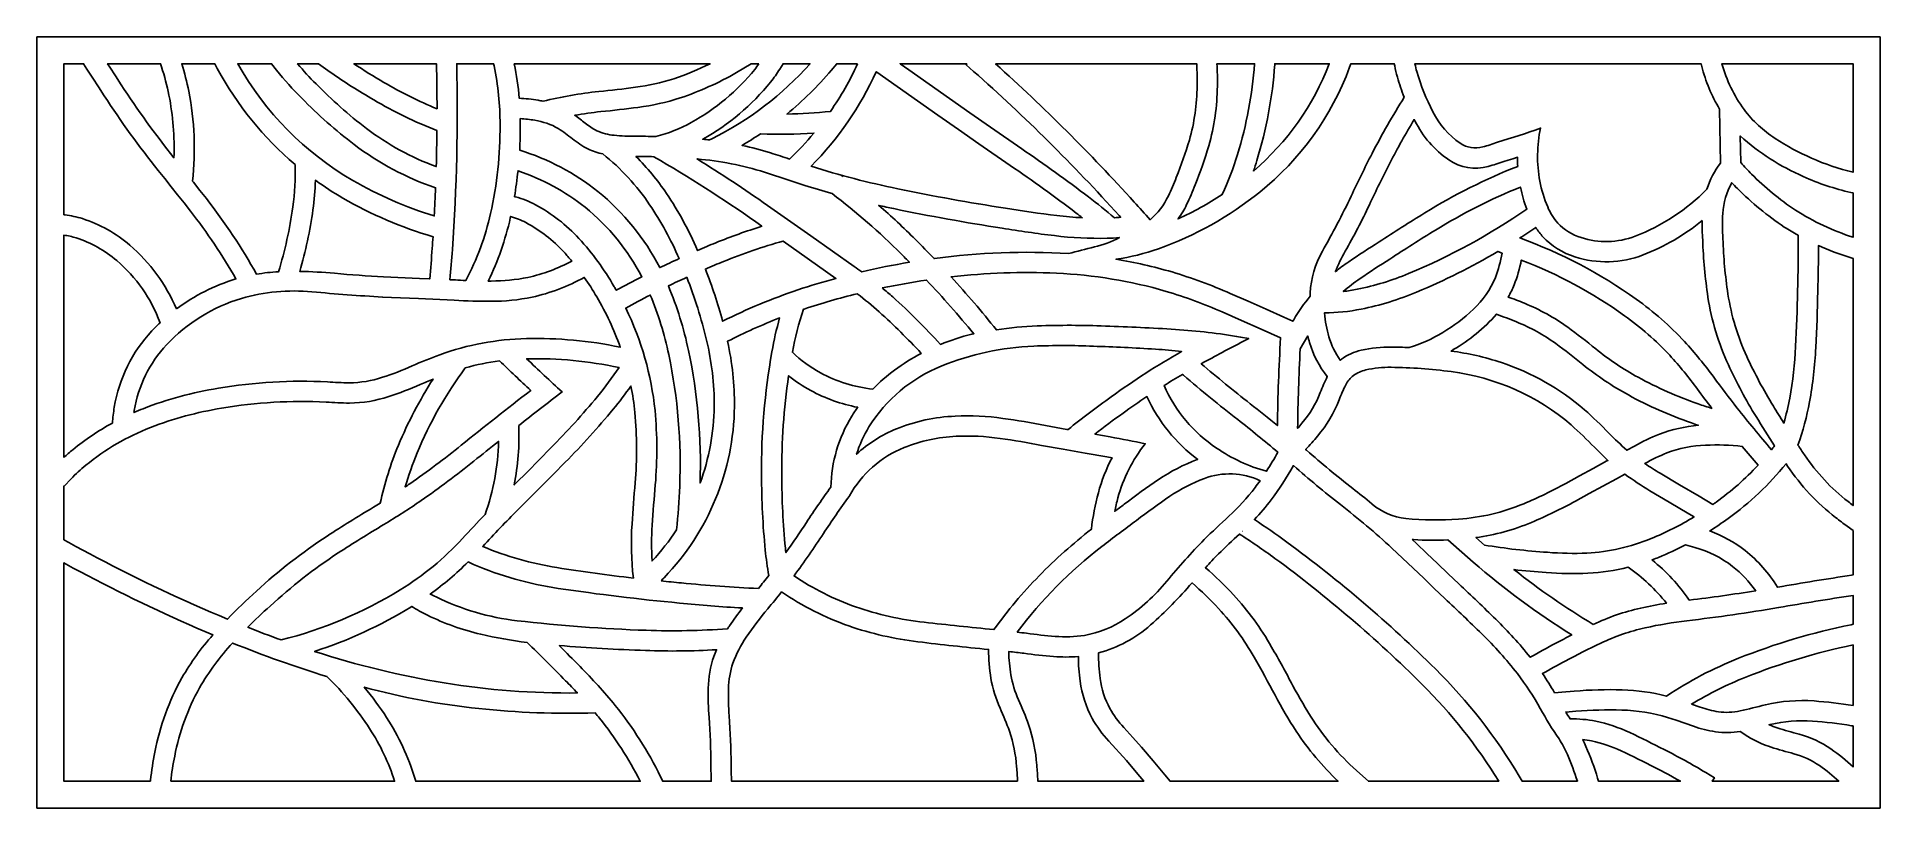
# Model space of a CAD drawing. Header units: centimetres. Extents: x 15.73 to 24.84, y -4.99 to -1.17.
import ezdxf

# ---------------------------------------------------------------- set-up
doc = ezdxf.new("R2010")
doc.units = ezdxf.units.CM
doc.header["$MEASUREMENT"] = 0
doc.layers.add('layer 1', color=7, linetype='Continuous')

msp = doc.modelspace()

# ---------------------------------------------------------------- linework, layer by layer
at = {"layer": 'layer 1', "color": 250}
for points, knots in [([(24.84209, -1.17234), (24.84209, -1.17234), (24.84209, -4.98726), (24.84209, -4.98726), (24.84209, -4.98726), (24.84209, -4.98726), (15.72996, -4.98726), (15.72996, -4.98726), (15.72996, -4.98726), (15.72996, -4.98726), (15.72996, -1.17234), (15.72996, -1.17234), (15.72996, -1.17234), (15.72996, -1.17234), (24.84209, -1.17234), (24.84209, -1.17234)], [0, 0, 0, 0, 0.2, 0.2, 0.2, 0.2, 0.4, 0.4, 0.4, 0.4, 0.6, 0.6, 0.6, 0.6, 1, 1, 1, 1]), ([(16.41975, -2.51825), (16.3688, -2.39658), (16.29012, -2.28858), (16.18991, -2.20282), (16.18991, -2.20282), (16.121, -2.14389), (16.04115, -2.09922), (15.95489, -2.07135), (15.95489, -2.07135), (15.92694, -2.06267), (15.89826, -2.05657), (15.86921, -2.05314), (15.86921, -2.05314), (15.86921, -2.05314), (15.86333, -2.05244), (15.86333, -2.05244), (15.86333, -2.05244), (15.86333, -2.05244), (15.86333, -1.30571), (15.86333, -1.30571), (15.86333, -1.30571), (15.86333, -1.30571), (15.96056, -1.30571), (15.96056, -1.30571), (15.96056, -1.30571), (15.96056, -1.30571), (15.97776, -1.33264), (15.97776, -1.33264), (15.97776, -1.33264), (15.97776, -1.33264), (16.00591, -1.37644), (16.00591, -1.37644), (16.00591, -1.37644), (16.00591, -1.37644), (16.03425, -1.42011), (16.03425, -1.42011), (16.03425, -1.42011), (16.03425, -1.42011), (16.06281, -1.46365), (16.06281, -1.46365), (16.06281, -1.46365), (16.1458, -1.59106), (16.23486, -1.71438), (16.32971, -1.83323), (16.32971, -1.83323), (16.32971, -1.83323), (16.3619, -1.8733), (16.3619, -1.8733), (16.3619, -1.8733), (16.3619, -1.8733), (16.39388, -1.91338), (16.39388, -1.91338), (16.39388, -1.91338), (16.39388, -1.91338), (16.42571, -1.95357), (16.42571, -1.95357), (16.42571, -1.95357), (16.42571, -1.95357), (16.45742, -1.99387), (16.45742, -1.99387), (16.45742, -1.99387), (16.45742, -1.99387), (16.48898, -2.03425), (16.48898, -2.03425), (16.48898, -2.03425), (16.57209, -2.14038), (16.64732, -2.25249), (16.71404, -2.36961), (16.71404, -2.36961), (16.71404, -2.36961), (16.71304, -2.36998), (16.71304, -2.36998), (16.71304, -2.36998), (16.60734, -2.40187), (16.50809, -2.45203), (16.41975, -2.51824), (16.41975, -2.51824), (16.41975, -2.51824), (16.41975, -2.51825), (16.41975, -2.51825)], [0, 0, 0, 0, 0.047619, 0.047619, 0.047619, 0.047619, 0.0952381, 0.0952381, 0.0952381, 0.0952381, 0.1428571, 0.1428571, 0.1428571, 0.1428571, 0.1904762, 0.1904762, 0.1904762, 0.1904762, 0.2380952, 0.2380952, 0.2380952, 0.2380952, 0.2857143, 0.2857143, 0.2857143, 0.2857143, 0.3333333, 0.3333333, 0.3333333, 0.3333333, 0.3809524, 0.3809524, 0.3809524, 0.3809524, 0.4285714, 0.4285714, 0.4285714, 0.4285714, 0.4761905, 0.4761905, 0.4761905, 0.4761905, 0.5238095, 0.5238095, 0.5238095, 0.5238095, 0.5714286, 0.5714286, 0.5714286, 0.5714286, 0.6190476, 0.6190476, 0.6190476, 0.6190476, 0.6666667, 0.6666667, 0.6666667, 0.6666667, 0.7142857, 0.7142857, 0.7142857, 0.7142857, 0.7619048, 0.7619048, 0.7619048, 0.7619048, 0.8095238, 0.8095238, 0.8095238, 0.8095238, 0.8571429, 0.8571429, 0.8571429, 0.8571429, 0.9047619, 0.9047619, 0.9047619, 0.9047619, 1, 1, 1, 1]), ([(16.14659, -1.40898), (16.14659, -1.40898), (16.11813, -1.3656), (16.11813, -1.3656), (16.11813, -1.3656), (16.11813, -1.3656), (16.08998, -1.32225), (16.08998, -1.32225), (16.08998, -1.32225), (16.08998, -1.32225), (16.07935, -1.30571), (16.07935, -1.30571), (16.07935, -1.30571), (16.07935, -1.30571), (16.34135, -1.30571), (16.34135, -1.30571), (16.34135, -1.30571), (16.34135, -1.30571), (16.34635, -1.32113), (16.34635, -1.32113), (16.34635, -1.32113), (16.36122, -1.36694), (16.37343, -1.41359), (16.38289, -1.46082), (16.38289, -1.46082), (16.4028, -1.56276), (16.41108, -1.66664), (16.40758, -1.77043), (16.40758, -1.77043), (16.31485, -1.6542), (16.22773, -1.53358), (16.14659, -1.40898), (16.14659, -1.40898), (16.14659, -1.40898), (16.14659, -1.40898), (16.14659, -1.40898)], [0, 0, 0, 0, 0.1, 0.1, 0.1, 0.1, 0.2, 0.2, 0.2, 0.2, 0.3, 0.3, 0.3, 0.3, 0.4, 0.4, 0.4, 0.4, 0.5, 0.5, 0.5, 0.5, 0.6, 0.6, 0.6, 0.6, 0.7, 0.7, 0.7, 0.7, 0.8, 0.8, 0.8, 0.8, 1, 1, 1, 1]), ([(16.49933, -1.8854), (16.51576, -1.73734), (16.50959, -1.58767), (16.48102, -1.44144), (16.48102, -1.44144), (16.47184, -1.39562), (16.46029, -1.35032), (16.44641, -1.30571), (16.44641, -1.30571), (16.44641, -1.30571), (16.60927, -1.30571), (16.60927, -1.30571), (16.60927, -1.30571), (16.60927, -1.30571), (16.62204, -1.32941), (16.62204, -1.32941), (16.62204, -1.32941), (16.71947, -1.5103), (16.84998, -1.67118), (17.0069, -1.80378), (17.0069, -1.80378), (17.00922, -1.874), (17.00541, -1.94431), (16.99551, -2.01387), (16.99551, -2.01387), (16.98046, -2.12232), (16.95664, -2.2294), (16.92431, -2.33399), (16.92431, -2.33399), (16.88792, -2.33611), (16.85168, -2.34026), (16.81577, -2.34643), (16.81577, -2.34643), (16.74301, -2.2155), (16.66008, -2.09052), (16.56774, -1.97258), (16.56774, -1.97258), (16.56774, -1.97258), (16.53609, -1.93209), (16.53609, -1.93209), (16.53609, -1.93209), (16.53609, -1.93209), (16.50424, -1.89159), (16.50424, -1.89159), (16.50424, -1.89159), (16.50424, -1.89159), (16.49933, -1.8854), (16.49933, -1.8854)], [0, 0, 0, 0, 0.0769231, 0.0769231, 0.0769231, 0.0769231, 0.1538462, 0.1538462, 0.1538462, 0.1538462, 0.2307692, 0.2307692, 0.2307692, 0.2307692, 0.3076923, 0.3076923, 0.3076923, 0.3076923, 0.3846154, 0.3846154, 0.3846154, 0.3846154, 0.4615385, 0.4615385, 0.4615385, 0.4615385, 0.5384615, 0.5384615, 0.5384615, 0.5384615, 0.6153846, 0.6153846, 0.6153846, 0.6153846, 0.6923077, 0.6923077, 0.6923077, 0.6923077, 0.7692308, 0.7692308, 0.7692308, 0.7692308, 0.8461538, 0.8461538, 0.8461538, 0.8461538, 1, 1, 1, 1]), ([(16.91508, -1.33671), (16.95364, -1.38552), (16.99513, -1.43193), (17.03932, -1.4757), (17.03932, -1.4757), (17.12027, -1.55839), (17.20708, -1.63508), (17.29912, -1.70521), (17.29912, -1.70521), (17.42063, -1.79757), (17.55622, -1.8697), (17.70073, -1.91883), (17.70073, -1.91883), (17.69891, -1.96534), (17.69675, -2.01183), (17.69427, -2.05832), (17.69427, -2.05832), (17.55419, -2.01494), (17.41935, -1.9561), (17.29227, -1.88291), (17.29227, -1.88291), (17.05437, -1.74491), (16.85779, -1.54548), (16.72314, -1.30568), (16.72314, -1.30568), (16.72314, -1.30568), (16.89059, -1.30571), (16.89059, -1.30571), (16.89059, -1.30571), (16.89059, -1.30571), (16.91508, -1.33671), (16.91508, -1.33671), (16.91508, -1.33671), (16.91508, -1.33671), (16.91508, -1.33671), (16.91508, -1.33671)], [0, 0, 0, 0, 0.1, 0.1, 0.1, 0.1, 0.2, 0.2, 0.2, 0.2, 0.3, 0.3, 0.3, 0.3, 0.4, 0.4, 0.4, 0.4, 0.5, 0.5, 0.5, 0.5, 0.6, 0.6, 0.6, 0.6, 0.7, 0.7, 0.7, 0.7, 0.8, 0.8, 0.8, 0.8, 1, 1, 1, 1]), ([(17.01876, -1.30571), (17.01876, -1.30571), (17.12161, -1.30571), (17.12161, -1.30571), (17.12161, -1.30571), (17.12161, -1.30571), (17.18, -1.34666), (17.18, -1.34666), (17.18, -1.34666), (17.24972, -1.39554), (17.32151, -1.44143), (17.39516, -1.48415), (17.39516, -1.48415), (17.49515, -1.54285), (17.59963, -1.59351), (17.70764, -1.63568), (17.70764, -1.63568), (17.70704, -1.69503), (17.70591, -1.75439), (17.70424, -1.81373), (17.70424, -1.81373), (17.58056, -1.76873), (17.46437, -1.70528), (17.35965, -1.62558), (17.35965, -1.62558), (17.27127, -1.55821), (17.18789, -1.48453), (17.1102, -1.4051), (17.1102, -1.4051), (17.07816, -1.37343), (17.04762, -1.34025), (17.01872, -1.30568), (17.01872, -1.30568), (17.01872, -1.30568), (17.01876, -1.30571), (17.01876, -1.30571)], [0, 0, 0, 0, 0.1, 0.1, 0.1, 0.1, 0.2, 0.2, 0.2, 0.2, 0.3, 0.3, 0.3, 0.3, 0.4, 0.4, 0.4, 0.4, 0.5, 0.5, 0.5, 0.5, 0.6, 0.6, 0.6, 0.6, 0.7, 0.7, 0.7, 0.7, 0.8, 0.8, 0.8, 0.8, 1, 1, 1, 1]), ([(17.70814, -1.52811), (17.61771, -1.49088), (17.53, -1.44734), (17.44567, -1.39781), (17.44567, -1.39781), (17.39534, -1.36863), (17.3459, -1.33791), (17.29745, -1.30571), (17.29745, -1.30571), (17.29745, -1.30571), (17.70536, -1.30571), (17.70536, -1.30571), (17.70536, -1.30571), (17.70536, -1.30571), (17.70539, -1.30688), (17.70539, -1.30688), (17.70539, -1.30688), (17.70714, -1.38063), (17.70803, -1.4544), (17.70812, -1.52818), (17.70812, -1.52818), (17.70812, -1.52818), (17.70814, -1.52811), (17.70814, -1.52811)], [0, 0, 0, 0, 0.1428571, 0.1428571, 0.1428571, 0.1428571, 0.2857143, 0.2857143, 0.2857143, 0.2857143, 0.4285714, 0.4285714, 0.4285714, 0.4285714, 0.5714286, 0.5714286, 0.5714286, 0.5714286, 0.7142857, 0.7142857, 0.7142857, 0.7142857, 1, 1, 1, 1]), ([(17.77201, -2.37376), (17.77658, -2.32419), (17.78066, -2.27456), (17.78428, -2.22491), (17.78428, -2.22491), (17.80557, -1.91887), (17.81262, -1.61205), (17.8054, -1.30536), (17.8054, -1.30536), (17.8054, -1.30536), (17.98793, -1.30571), (17.98793, -1.30571), (17.98793, -1.30571), (17.98793, -1.30571), (17.9901, -1.31599), (17.9901, -1.31599), (17.9901, -1.31599), (18.01018, -1.41142), (18.02012, -1.50871), (18.01973, -1.60623), (18.01973, -1.60623), (18.0207, -1.75431), (18.00495, -1.90207), (17.97276, -2.04663), (17.97276, -2.04663), (17.94705, -2.16199), (17.90579, -2.27338), (17.85011, -2.37765), (17.85011, -2.37765), (17.83294, -2.37691), (17.8158, -2.376), (17.79865, -2.37494), (17.79865, -2.37494), (17.79865, -2.37494), (17.77201, -2.37376), (17.77201, -2.37376), (17.77201, -2.37376), (17.77201, -2.37376), (17.77201, -2.37376), (17.77201, -2.37376)], [0, 0, 0, 0, 0.0909091, 0.0909091, 0.0909091, 0.0909091, 0.1818182, 0.1818182, 0.1818182, 0.1818182, 0.2727273, 0.2727273, 0.2727273, 0.2727273, 0.3636364, 0.3636364, 0.3636364, 0.3636364, 0.4545455, 0.4545455, 0.4545455, 0.4545455, 0.5454545, 0.5454545, 0.5454545, 0.5454545, 0.6363636, 0.6363636, 0.6363636, 0.6363636, 0.7272727, 0.7272727, 0.7272727, 0.7272727, 0.8181818, 0.8181818, 0.8181818, 0.8181818, 1, 1, 1, 1]), ([(18.09011, -1.30571), (18.09011, -1.30571), (19.05779, -1.30571), (19.05779, -1.30571), (19.05779, -1.30571), (18.99967, -1.33423), (18.93975, -1.35892), (18.87842, -1.3796), (18.87842, -1.3796), (18.81668, -1.3996), (18.75319, -1.41378), (18.6888, -1.42194), (18.6888, -1.42194), (18.62863, -1.42986), (18.56833, -1.43675), (18.50792, -1.44261), (18.50792, -1.44261), (18.41513, -1.45256), (18.32311, -1.46868), (18.23246, -1.49088), (18.23246, -1.49088), (18.22418, -1.48909), (18.21585, -1.48754), (18.20748, -1.48621), (18.20748, -1.48621), (18.17669, -1.48106), (18.14565, -1.47758), (18.11448, -1.47575), (18.11448, -1.47575), (18.10965, -1.41866), (18.10153, -1.36191), (18.09013, -1.30578), (18.09013, -1.30578), (18.09013, -1.30578), (18.09011, -1.30571), (18.09011, -1.30571)], [0, 0, 0, 0, 0.1, 0.1, 0.1, 0.1, 0.2, 0.2, 0.2, 0.2, 0.3, 0.3, 0.3, 0.3, 0.4, 0.4, 0.4, 0.4, 0.5, 0.5, 0.5, 0.5, 0.6, 0.6, 0.6, 0.6, 0.7, 0.7, 0.7, 0.7, 0.8, 0.8, 0.8, 0.8, 1, 1, 1, 1]), ([(19.29969, -1.3057), (19.29312, -1.31509), (19.28629, -1.32429), (19.2792, -1.33329), (19.2792, -1.33329), (19.1924, -1.44031), (19.0856, -1.52948), (18.96479, -1.59579), (18.96479, -1.59579), (18.90989, -1.62659), (18.85114, -1.64998), (18.79009, -1.66536), (18.79009, -1.66536), (18.75594, -1.6644), (18.72178, -1.66388), (18.68763, -1.66377), (18.68763, -1.66377), (18.65306, -1.66402), (18.6185, -1.6625), (18.5841, -1.65922), (18.5841, -1.65922), (18.55438, -1.65679), (18.5253, -1.64914), (18.49824, -1.63663), (18.49824, -1.63663), (18.47777, -1.62608), (18.45844, -1.61346), (18.44054, -1.59897), (18.44054, -1.59897), (18.42389, -1.58543), (18.40674, -1.57252), (18.38914, -1.56025), (18.38914, -1.56025), (18.43189, -1.5528), (18.47489, -1.54676), (18.51805, -1.54213), (18.51805, -1.54213), (18.57934, -1.53618), (18.64053, -1.52918), (18.70159, -1.52116), (18.70159, -1.52116), (18.7723, -1.51217), (18.842, -1.49657), (18.9098, -1.47458), (18.9098, -1.47458), (19.0068, -1.44193), (19.10039, -1.39992), (19.18926, -1.34911), (19.18926, -1.34911), (19.18926, -1.34911), (19.26087, -1.30571), (19.26087, -1.30571), (19.26087, -1.30571), (19.26087, -1.30571), (19.29967, -1.30571), (19.29967, -1.30571), (19.29967, -1.30571), (19.29967, -1.30571), (19.29969, -1.3057), (19.29969, -1.3057)], [0, 0, 0, 0, 0.0625, 0.0625, 0.0625, 0.0625, 0.125, 0.125, 0.125, 0.125, 0.1875, 0.1875, 0.1875, 0.1875, 0.25, 0.25, 0.25, 0.25, 0.3125, 0.3125, 0.3125, 0.3125, 0.375, 0.375, 0.375, 0.375, 0.4375, 0.4375, 0.4375, 0.4375, 0.5, 0.5, 0.5, 0.5, 0.5625, 0.5625, 0.5625, 0.5625, 0.625, 0.625, 0.625, 0.625, 0.6875, 0.6875, 0.6875, 0.6875, 0.75, 0.75, 0.75, 0.75, 0.8125, 0.8125, 0.8125, 0.8125, 0.875, 0.875, 0.875, 0.875, 1, 1, 1, 1]), ([(19.05553, -1.68207), (19.04435, -1.68075), (19.03313, -1.67956), (19.02191, -1.6785), (19.02191, -1.6785), (19.15064, -1.60635), (19.26443, -1.51043), (19.35733, -1.39577), (19.35733, -1.39577), (19.37341, -1.37539), (19.38834, -1.35413), (19.40205, -1.33208), (19.40205, -1.33208), (19.40205, -1.33208), (19.41845, -1.30571), (19.41845, -1.30571), (19.41845, -1.30571), (19.41845, -1.30571), (19.55253, -1.30571), (19.55253, -1.30571), (19.55253, -1.30571), (19.41562, -1.4589), (19.25079, -1.58472), (19.06695, -1.67644), (19.06695, -1.67644), (19.06695, -1.67644), (19.05555, -1.68207), (19.05555, -1.68207), (19.05555, -1.68207), (19.05555, -1.68207), (19.05553, -1.68207), (19.05553, -1.68207)], [0, 0, 0, 0, 0.1111111, 0.1111111, 0.1111111, 0.1111111, 0.2222222, 0.2222222, 0.2222222, 0.2222222, 0.3333333, 0.3333333, 0.3333333, 0.3333333, 0.4444444, 0.4444444, 0.4444444, 0.4444444, 0.5555556, 0.5555556, 0.5555556, 0.5555556, 0.6666667, 0.6666667, 0.6666667, 0.6666667, 0.7777778, 0.7777778, 0.7777778, 0.7777778, 1, 1, 1, 1]), ([(19.78716, -1.30571), (19.74951, -1.38784), (19.70465, -1.46651), (19.65317, -1.54076), (19.65317, -1.54076), (19.58162, -1.54883), (19.5097, -1.55333), (19.43771, -1.55428), (19.43771, -1.55428), (19.51711, -1.48888), (19.59048, -1.41652), (19.65698, -1.33804), (19.65698, -1.33804), (19.65698, -1.33804), (19.68437, -1.30571), (19.68437, -1.30571), (19.68437, -1.30571), (19.68437, -1.30571), (19.78716, -1.30571), (19.78716, -1.30571)], [0, 0, 0, 0, 0.1666667, 0.1666667, 0.1666667, 0.1666667, 0.3333333, 0.3333333, 0.3333333, 0.3333333, 0.5, 0.5, 0.5, 0.5, 0.6666667, 0.6666667, 0.6666667, 0.6666667, 1, 1, 1, 1]), ([(19.87937, -1.34458), (19.87937, -1.34458), (19.88203, -1.34651), (19.88203, -1.34651), (19.88203, -1.34651), (19.88203, -1.34651), (19.98277, -1.41781), (19.98277, -1.41781), (19.98277, -1.41781), (19.98277, -1.41781), (20.08361, -1.48895), (20.08361, -1.48895), (20.08361, -1.48895), (20.08361, -1.48895), (20.18457, -1.55998), (20.18457, -1.55998), (20.18457, -1.55998), (20.18457, -1.55998), (20.28562, -1.63084), (20.28562, -1.63084), (20.28562, -1.63084), (20.28562, -1.63084), (20.38678, -1.70157), (20.38678, -1.70157), (20.38678, -1.70157), (20.38678, -1.70157), (20.54214, -1.80873), (20.54214, -1.80873), (20.54214, -1.80873), (20.65283, -1.88408), (20.76147, -1.96241), (20.86791, -2.04363), (20.86791, -2.04363), (20.87797, -2.05141), (20.888, -2.05924), (20.89801, -2.0671), (20.89801, -2.0671), (20.85592, -2.0651), (20.81392, -2.0615), (20.77208, -2.05635), (20.77208, -2.05635), (20.68708, -2.04607), (20.60232, -2.03388), (20.51787, -2.01979), (20.51787, -2.01979), (20.33974, -1.99258), (20.16235, -1.96065), (19.98592, -1.92401), (19.98592, -1.92401), (19.84136, -1.89403), (19.69842, -1.85665), (19.5577, -1.81203), (19.5577, -1.81203), (19.69145, -1.67621), (19.8003, -1.51804), (19.87937, -1.34458)], [0, 0, 0, 0, 0.0666667, 0.0666667, 0.0666667, 0.0666667, 0.1333333, 0.1333333, 0.1333333, 0.1333333, 0.2, 0.2, 0.2, 0.2, 0.2666667, 0.2666667, 0.2666667, 0.2666667, 0.3333333, 0.3333333, 0.3333333, 0.3333333, 0.4, 0.4, 0.4, 0.4, 0.4666667, 0.4666667, 0.4666667, 0.4666667, 0.5333333, 0.5333333, 0.5333333, 0.5333333, 0.6, 0.6, 0.6, 0.6, 0.6666667, 0.6666667, 0.6666667, 0.6666667, 0.7333333, 0.7333333, 0.7333333, 0.7333333, 0.8, 0.8, 0.8, 0.8, 0.8666667, 0.8666667, 0.8666667, 0.8666667, 1, 1, 1, 1]), ([(21.0802, -2.05636), (21.0802, -2.05636), (21.08755, -2.0645), (21.08755, -2.0645), (21.08755, -2.0645), (21.07742, -2.06552), (21.06726, -2.06634), (21.0571, -2.06699), (21.0571, -2.06699), (21.01493, -2.03202), (20.97217, -1.99779), (20.9288, -1.96429), (20.9288, -1.96429), (20.82088, -1.88193), (20.71077, -1.80252), (20.59855, -1.72612), (20.59855, -1.72612), (20.59855, -1.72612), (20.44382, -1.61941), (20.44382, -1.61941), (20.44382, -1.61941), (20.44382, -1.61941), (20.34283, -1.5488), (20.34283, -1.5488), (20.34283, -1.5488), (20.34283, -1.5488), (20.24194, -1.47804), (20.24194, -1.47804), (20.24194, -1.47804), (20.24194, -1.47804), (20.14115, -1.40713), (20.14115, -1.40713), (20.14115, -1.40713), (20.14115, -1.40713), (20.04046, -1.33608), (20.04046, -1.33608), (20.04046, -1.33608), (20.04046, -1.33608), (19.99754, -1.30571), (19.99754, -1.30571), (19.99754, -1.30571), (19.99754, -1.30571), (20.32706, -1.30571), (20.32706, -1.30571), (20.32706, -1.30571), (20.32706, -1.30571), (20.32328, -1.30997), (20.32328, -1.30997), (20.32328, -1.30997), (20.32328, -1.30997), (20.36072, -1.34313), (20.36072, -1.34313), (20.36072, -1.34313), (20.61364, -1.56727), (20.85385, -1.80542), (21.0802, -2.05636), (21.0802, -2.05636), (21.0802, -2.05636), (21.0802, -2.05636), (21.0802, -2.05636)], [0, 0, 0, 0, 0.0625, 0.0625, 0.0625, 0.0625, 0.125, 0.125, 0.125, 0.125, 0.1875, 0.1875, 0.1875, 0.1875, 0.25, 0.25, 0.25, 0.25, 0.3125, 0.3125, 0.3125, 0.3125, 0.375, 0.375, 0.375, 0.375, 0.4375, 0.4375, 0.4375, 0.4375, 0.5, 0.5, 0.5, 0.5, 0.5625, 0.5625, 0.5625, 0.5625, 0.625, 0.625, 0.625, 0.625, 0.6875, 0.6875, 0.6875, 0.6875, 0.75, 0.75, 0.75, 0.75, 0.8125, 0.8125, 0.8125, 0.8125, 0.875, 0.875, 0.875, 0.875, 1, 1, 1, 1]), ([(20.46904, -1.30571), (20.46904, -1.30571), (21.46355, -1.30571), (21.46355, -1.30571), (21.46355, -1.30571), (21.46355, -1.30571), (21.4637, -1.30842), (21.4637, -1.30842), (21.4637, -1.30842), (21.46562, -1.34381), (21.46628, -1.37926), (21.46565, -1.41469), (21.46565, -1.41469), (21.46491, -1.50551), (21.45204, -1.59586), (21.42741, -1.68329), (21.42741, -1.68329), (21.40889, -1.7458), (21.38725, -1.80733), (21.36259, -1.86767), (21.36259, -1.86767), (21.35095, -1.89869), (21.33789, -1.92915), (21.32343, -1.95895), (21.32343, -1.95895), (21.30212, -2.00433), (21.27117, -2.04455), (21.23274, -2.07676), (21.23274, -2.07676), (21.2068, -2.04747), (21.1807, -2.01831), (21.15443, -1.98932), (21.15443, -1.98932), (20.93817, -1.74954), (20.70941, -1.52137), (20.46907, -1.30574), (20.46907, -1.30574), (20.46907, -1.30574), (20.46904, -1.30571), (20.46904, -1.30571)], [0, 0, 0, 0, 0.0909091, 0.0909091, 0.0909091, 0.0909091, 0.1818182, 0.1818182, 0.1818182, 0.1818182, 0.2727273, 0.2727273, 0.2727273, 0.2727273, 0.3636364, 0.3636364, 0.3636364, 0.3636364, 0.4545455, 0.4545455, 0.4545455, 0.4545455, 0.5454545, 0.5454545, 0.5454545, 0.5454545, 0.6363636, 0.6363636, 0.6363636, 0.6363636, 0.7272727, 0.7272727, 0.7272727, 0.7272727, 0.8181818, 0.8181818, 0.8181818, 0.8181818, 1, 1, 1, 1]), ([(21.94324, -2.57156), (21.94324, -2.57156), (21.93926, -2.5784), (21.93926, -2.5784), (21.93926, -2.5784), (21.93926, -2.5784), (21.8944, -2.5584), (21.8944, -2.5584), (21.8944, -2.5584), (21.8944, -2.5584), (21.80624, -2.51932), (21.80624, -2.51932), (21.80624, -2.51932), (21.80624, -2.51932), (21.71801, -2.48038), (21.71801, -2.48038), (21.71801, -2.48038), (21.71801, -2.48038), (21.62971, -2.44159), (21.62971, -2.44159), (21.62971, -2.44159), (21.53597, -2.40031), (21.43982, -2.3648), (21.34176, -2.3352), (21.34176, -2.3352), (21.25049, -2.30875), (21.15774, -2.28766), (21.06399, -2.27205), (21.06399, -2.27205), (21.13576, -2.26184), (21.20633, -2.2446), (21.27472, -2.22055), (21.27472, -2.22055), (21.45612, -2.15577), (21.62529, -2.061), (21.77528, -1.94014), (21.77528, -1.94014), (21.97648, -1.77843), (22.1299, -1.5652), (22.21921, -1.323), (22.21921, -1.323), (22.21921, -1.323), (22.22558, -1.30571), (22.22558, -1.30571), (22.22558, -1.30571), (22.22558, -1.30571), (22.44048, -1.30571), (22.44048, -1.30571), (22.44048, -1.30571), (22.44048, -1.30571), (22.44231, -1.31521), (22.44231, -1.31521), (22.44231, -1.31521), (22.44599, -1.33416), (22.4504, -1.35296), (22.45555, -1.37157), (22.45555, -1.37157), (22.46532, -1.40526), (22.47661, -1.4385), (22.48935, -1.47119), (22.48935, -1.47119), (22.43286, -1.5617), (22.37979, -1.65427), (22.33023, -1.74874), (22.33023, -1.74874), (22.29462, -1.81879), (22.26018, -1.88942), (22.22692, -1.96061), (22.22692, -1.96061), (22.18302, -2.05295), (22.13564, -2.1436), (22.08487, -2.23235), (22.08487, -2.23235), (22.0486, -2.29578), (22.02806, -2.36694), (22.02497, -2.43993), (22.02497, -2.43993), (22.02487, -2.44476), (22.02494, -2.4496), (22.02516, -2.45443), (22.02516, -2.45443), (21.99463, -2.49112), (21.96724, -2.53029), (21.94324, -2.57156), (21.94324, -2.57156), (21.94324, -2.57156), (21.94324, -2.57156), (21.94324, -2.57156)], [0, 0, 0, 0, 0.0434783, 0.0434783, 0.0434783, 0.0434783, 0.0869565, 0.0869565, 0.0869565, 0.0869565, 0.1304348, 0.1304348, 0.1304348, 0.1304348, 0.173913, 0.173913, 0.173913, 0.173913, 0.2173913, 0.2173913, 0.2173913, 0.2173913, 0.2608696, 0.2608696, 0.2608696, 0.2608696, 0.3043478, 0.3043478, 0.3043478, 0.3043478, 0.3478261, 0.3478261, 0.3478261, 0.3478261, 0.3913043, 0.3913043, 0.3913043, 0.3913043, 0.4347826, 0.4347826, 0.4347826, 0.4347826, 0.4782609, 0.4782609, 0.4782609, 0.4782609, 0.5217391, 0.5217391, 0.5217391, 0.5217391, 0.5652174, 0.5652174, 0.5652174, 0.5652174, 0.6086957, 0.6086957, 0.6086957, 0.6086957, 0.6521739, 0.6521739, 0.6521739, 0.6521739, 0.6956522, 0.6956522, 0.6956522, 0.6956522, 0.7391304, 0.7391304, 0.7391304, 0.7391304, 0.7826087, 0.7826087, 0.7826087, 0.7826087, 0.826087, 0.826087, 0.826087, 0.826087, 0.8695652, 0.8695652, 0.8695652, 0.8695652, 0.9130435, 0.9130435, 0.9130435, 0.9130435, 1, 1, 1, 1]), ([(21.56373, -1.30571), (21.56373, -1.30571), (21.74941, -1.30571), (21.74941, -1.30571), (21.74941, -1.30571), (21.73837, -1.45786), (21.71028, -1.60833), (21.66568, -1.75422), (21.66568, -1.75422), (21.64465, -1.82189), (21.61912, -1.88808), (21.58925, -1.95233), (21.58925, -1.95233), (21.51993, -1.99817), (21.44717, -2.03857), (21.37163, -2.07322), (21.37163, -2.07322), (21.38785, -2.05084), (21.40194, -2.02701), (21.41371, -2.00202), (21.41371, -2.00202), (21.4292, -1.97004), (21.44322, -1.93738), (21.45574, -1.90413), (21.45574, -1.90413), (21.4815, -1.84096), (21.50411, -1.77655), (21.52348, -1.71112), (21.52348, -1.71112), (21.55063, -1.61507), (21.56481, -1.51583), (21.56568, -1.41602), (21.56568, -1.41602), (21.5663, -1.37922), (21.56565, -1.3424), (21.56373, -1.30566), (21.56373, -1.30566), (21.56373, -1.30566), (21.56373, -1.30571), (21.56373, -1.30571)], [0, 0, 0, 0, 0.0909091, 0.0909091, 0.0909091, 0.0909091, 0.1818182, 0.1818182, 0.1818182, 0.1818182, 0.2727273, 0.2727273, 0.2727273, 0.2727273, 0.3636364, 0.3636364, 0.3636364, 0.3636364, 0.4545455, 0.4545455, 0.4545455, 0.4545455, 0.5454545, 0.5454545, 0.5454545, 0.5454545, 0.6363636, 0.6363636, 0.6363636, 0.6363636, 0.7272727, 0.7272727, 0.7272727, 0.7272727, 0.8181818, 0.8181818, 0.8181818, 0.8181818, 1, 1, 1, 1]), ([(21.74401, -1.83617), (21.75004, -1.81881), (21.75577, -1.80135), (21.76122, -1.7838), (21.76122, -1.7838), (21.80844, -1.6294), (21.83804, -1.47019), (21.84945, -1.30913), (21.84945, -1.30913), (21.84945, -1.30913), (21.84971, -1.30571), (21.84971, -1.30571), (21.84971, -1.30571), (21.84971, -1.30571), (22.11883, -1.30571), (22.11883, -1.30571), (22.11883, -1.30571), (22.0399, -1.51086), (21.91104, -1.6932), (21.74404, -1.83612), (21.74404, -1.83612), (21.74404, -1.83612), (21.74401, -1.83617), (21.74401, -1.83617)], [0, 0, 0, 0, 0.1428571, 0.1428571, 0.1428571, 0.1428571, 0.2857143, 0.2857143, 0.2857143, 0.2857143, 0.4285714, 0.4285714, 0.4285714, 0.4285714, 0.5714286, 0.5714286, 0.5714286, 0.5714286, 0.7142857, 0.7142857, 0.7142857, 0.7142857, 1, 1, 1, 1]), ([(24.04849, -1.53006), (24.04849, -1.53006), (24.05286, -1.79637), (24.05286, -1.79637), (24.05286, -1.79637), (24.02361, -1.83556), (24.00096, -1.87926), (23.98583, -1.92577), (23.98583, -1.92577), (23.88507, -2.02748), (23.76388, -2.10674), (23.63032, -2.15829), (23.63032, -2.15829), (23.54486, -2.19128), (23.45058, -2.19368), (23.36356, -2.16511), (23.36356, -2.16511), (23.31984, -2.1514), (23.28033, -2.12675), (23.24878, -2.09353), (23.24878, -2.09353), (23.22779, -2.06988), (23.21081, -2.04293), (23.19855, -2.01377), (23.19855, -2.01377), (23.16409, -1.93162), (23.14715, -1.84313), (23.14886, -1.75404), (23.14886, -1.75404), (23.14948, -1.71026), (23.15432, -1.66662), (23.1633, -1.62377), (23.1633, -1.62377), (23.09294, -1.64905), (23.02191, -1.67243), (22.95029, -1.69388), (22.95029, -1.69388), (22.92624, -1.70246), (22.9019, -1.71022), (22.87733, -1.71715), (22.87733, -1.71715), (22.8393, -1.72778), (22.79848, -1.72089), (22.76605, -1.69838), (22.76605, -1.69838), (22.70876, -1.65861), (22.66244, -1.60499), (22.6314, -1.54257), (22.6314, -1.54257), (22.59842, -1.47927), (22.57175, -1.41287), (22.55179, -1.34435), (22.55179, -1.34435), (22.54828, -1.33157), (22.54516, -1.31869), (22.54244, -1.30571), (22.54244, -1.30571), (22.54244, -1.30571), (23.95658, -1.30571), (23.95658, -1.30571), (23.95658, -1.30571), (23.95658, -1.30571), (23.95986, -1.31831), (23.95986, -1.31831), (23.95986, -1.31831), (23.97924, -1.39273), (24.00907, -1.46403), (24.04849, -1.53008), (24.04849, -1.53008), (24.04849, -1.53008), (24.04849, -1.53006), (24.04849, -1.53006)], [0, 0, 0, 0, 0.0526316, 0.0526316, 0.0526316, 0.0526316, 0.1052632, 0.1052632, 0.1052632, 0.1052632, 0.1578947, 0.1578947, 0.1578947, 0.1578947, 0.2105263, 0.2105263, 0.2105263, 0.2105263, 0.2631579, 0.2631579, 0.2631579, 0.2631579, 0.3157895, 0.3157895, 0.3157895, 0.3157895, 0.3684211, 0.3684211, 0.3684211, 0.3684211, 0.4210526, 0.4210526, 0.4210526, 0.4210526, 0.4736842, 0.4736842, 0.4736842, 0.4736842, 0.5263158, 0.5263158, 0.5263158, 0.5263158, 0.5789474, 0.5789474, 0.5789474, 0.5789474, 0.6315789, 0.6315789, 0.6315789, 0.6315789, 0.6842105, 0.6842105, 0.6842105, 0.6842105, 0.7368421, 0.7368421, 0.7368421, 0.7368421, 0.7894737, 0.7894737, 0.7894737, 0.7894737, 0.8421053, 0.8421053, 0.8421053, 0.8421053, 0.8947368, 0.8947368, 0.8947368, 0.8947368, 1, 1, 1, 1]), ([(24.06006, -1.30571), (24.06006, -1.30571), (24.70871, -1.30571), (24.70871, -1.30571), (24.70871, -1.30571), (24.70871, -1.30571), (24.70871, -1.84184), (24.70871, -1.84184), (24.70871, -1.84184), (24.63792, -1.82557), (24.569, -1.80201), (24.50304, -1.77159), (24.50304, -1.77159), (24.44051, -1.74463), (24.38043, -1.7123), (24.32348, -1.67499), (24.32348, -1.67499), (24.26411, -1.63655), (24.2119, -1.58803), (24.16921, -1.53165), (24.16921, -1.53165), (24.11974, -1.46339), (24.08278, -1.38686), (24.06006, -1.30568), (24.06006, -1.30568), (24.06006, -1.30568), (24.06006, -1.30571), (24.06006, -1.30571)], [0, 0, 0, 0, 0.125, 0.125, 0.125, 0.125, 0.25, 0.25, 0.25, 0.25, 0.375, 0.375, 0.375, 0.375, 0.5, 0.5, 0.5, 0.5, 0.625, 0.625, 0.625, 0.625, 0.75, 0.75, 0.75, 0.75, 1, 1, 1, 1]), ([(18.80951, -2.31386), (18.73438, -2.1688), (18.63034, -2.04074), (18.50372, -1.93754), (18.50372, -1.93754), (18.38842, -1.84596), (18.25725, -1.77651), (18.1167, -1.73266), (18.1167, -1.73266), (18.11899, -1.6905), (18.12, -1.64828), (18.11974, -1.60605), (18.11974, -1.60605), (18.11978, -1.59617), (18.11973, -1.58628), (18.11955, -1.5764), (18.11955, -1.5764), (18.14366, -1.57807), (18.16767, -1.58093), (18.1915, -1.58495), (18.1915, -1.58495), (18.23227, -1.5913), (18.27153, -1.60516), (18.30725, -1.62579), (18.30725, -1.62579), (18.33162, -1.64143), (18.35508, -1.65841), (18.37755, -1.67666), (18.37755, -1.67666), (18.4013, -1.69592), (18.42703, -1.71263), (18.45428, -1.72649), (18.45428, -1.72649), (18.47798, -1.73762), (18.50282, -1.74609), (18.52838, -1.75174), (18.52838, -1.75174), (18.61752, -1.82328), (18.69537, -1.90789), (18.75925, -2.00267), (18.75925, -2.00267), (18.81587, -2.08678), (18.86466, -2.17592), (18.90497, -2.26896), (18.90497, -2.26896), (18.87294, -2.28354), (18.84112, -2.29854), (18.80948, -2.31393), (18.80948, -2.31393), (18.80948, -2.31393), (18.80951, -2.31386), (18.80951, -2.31386)], [0, 0, 0, 0, 0.0714286, 0.0714286, 0.0714286, 0.0714286, 0.1428571, 0.1428571, 0.1428571, 0.1428571, 0.2142857, 0.2142857, 0.2142857, 0.2142857, 0.2857143, 0.2857143, 0.2857143, 0.2857143, 0.3571429, 0.3571429, 0.3571429, 0.3571429, 0.4285714, 0.4285714, 0.4285714, 0.4285714, 0.5, 0.5, 0.5, 0.5, 0.5714286, 0.5714286, 0.5714286, 0.5714286, 0.6428571, 0.6428571, 0.6428571, 0.6428571, 0.7142857, 0.7142857, 0.7142857, 0.7142857, 0.7857143, 0.7857143, 0.7857143, 0.7857143, 0.8571429, 0.8571429, 0.8571429, 0.8571429, 1, 1, 1, 1]), ([(23.04871, -1.76814), (23.04875, -1.78314), (23.04926, -1.79812), (23.05025, -1.81309), (23.05025, -1.81309), (22.89074, -1.87605), (22.73715, -1.95305), (22.59128, -2.0432), (22.59128, -2.0432), (22.51507, -2.08995), (22.43958, -2.13781), (22.36478, -2.18679), (22.36478, -2.18679), (22.31419, -2.21859), (22.26422, -2.25139), (22.21491, -2.28517), (22.21491, -2.28517), (22.19237, -2.30038), (22.17049, -2.31654), (22.14931, -2.3336), (22.14931, -2.3336), (22.16295, -2.29885), (22.17906, -2.2651), (22.19751, -2.23264), (22.19751, -2.23264), (22.24032, -2.1578), (22.28027, -2.08138), (22.31728, -2.00352), (22.31728, -2.00352), (22.3501, -1.9333), (22.38406, -1.86361), (22.41917, -1.7945), (22.41917, -1.7945), (22.457, -1.72243), (22.49693, -1.65149), (22.5389, -1.58175), (22.5389, -1.58175), (22.54006, -1.5838), (22.54119, -1.58589), (22.54228, -1.58799), (22.54228, -1.58799), (22.58093, -1.6654), (22.63852, -1.73176), (22.70972, -1.78092), (22.70972, -1.78092), (22.76658, -1.82016), (22.83787, -1.83209), (22.90439, -1.81344), (22.90439, -1.81344), (22.93032, -1.80614), (22.956, -1.79797), (22.9814, -1.78897), (22.9814, -1.78897), (22.9814, -1.78897), (23.00388, -1.78215), (23.00388, -1.78215), (23.00388, -1.78215), (23.00388, -1.78215), (23.02631, -1.77521), (23.02631, -1.77521), (23.02631, -1.77521), (23.02631, -1.77521), (23.04871, -1.76814), (23.04871, -1.76814)], [0, 0, 0, 0, 0.0588235, 0.0588235, 0.0588235, 0.0588235, 0.1176471, 0.1176471, 0.1176471, 0.1176471, 0.1764706, 0.1764706, 0.1764706, 0.1764706, 0.2352941, 0.2352941, 0.2352941, 0.2352941, 0.2941176, 0.2941176, 0.2941176, 0.2941176, 0.3529412, 0.3529412, 0.3529412, 0.3529412, 0.4117647, 0.4117647, 0.4117647, 0.4117647, 0.4705882, 0.4705882, 0.4705882, 0.4705882, 0.5294118, 0.5294118, 0.5294118, 0.5294118, 0.5882353, 0.5882353, 0.5882353, 0.5882353, 0.6470588, 0.6470588, 0.6470588, 0.6470588, 0.7058824, 0.7058824, 0.7058824, 0.7058824, 0.7647059, 0.7647059, 0.7647059, 0.7647059, 0.8235294, 0.8235294, 0.8235294, 0.8235294, 0.8823529, 0.8823529, 0.8823529, 0.8823529, 1, 1, 1, 1]), ([(19.45119, -1.77673), (19.41995, -1.76653), (19.38866, -1.75645), (19.35733, -1.74651), (19.35733, -1.74651), (19.31098, -1.73192), (19.26401, -1.71941), (19.21654, -1.709), (19.21654, -1.709), (19.24713, -1.69096), (19.27716, -1.67201), (19.3066, -1.65214), (19.3066, -1.65214), (19.39471, -1.65614), (19.48297, -1.655), (19.57094, -1.64874), (19.57094, -1.64874), (19.53351, -1.69365), (19.49352, -1.73639), (19.4512, -1.77674), (19.4512, -1.77674), (19.4512, -1.77674), (19.45119, -1.77673), (19.45119, -1.77673)], [0, 0, 0, 0, 0.1428571, 0.1428571, 0.1428571, 0.1428571, 0.2857143, 0.2857143, 0.2857143, 0.2857143, 0.4285714, 0.4285714, 0.4285714, 0.4285714, 0.5714286, 0.5714286, 0.5714286, 0.5714286, 0.7142857, 0.7142857, 0.7142857, 0.7142857, 1, 1, 1, 1]), ([(24.15073, -1.6627), (24.24299, -1.74601), (24.34821, -1.81363), (24.46231, -1.86295), (24.46231, -1.86295), (24.53781, -1.89769), (24.61682, -1.92417), (24.69802, -1.94195), (24.69802, -1.94195), (24.69802, -1.94195), (24.70871, -1.94429), (24.70871, -1.94429), (24.70871, -1.94429), (24.70871, -1.94429), (24.70871, -2.16362), (24.70871, -2.16362), (24.70871, -2.16362), (24.60818, -2.13135), (24.51221, -2.08623), (24.42323, -2.02939), (24.42323, -2.02939), (24.34533, -1.97719), (24.27275, -1.91743), (24.20655, -1.85102), (24.20655, -1.85102), (24.18784, -1.83297), (24.16993, -1.8141), (24.15288, -1.79446), (24.15288, -1.79446), (24.15288, -1.79446), (24.1507, -1.66269), (24.1507, -1.66269), (24.1507, -1.66269), (24.1507, -1.66269), (24.15073, -1.6627), (24.15073, -1.6627)], [0, 0, 0, 0, 0.1, 0.1, 0.1, 0.1, 0.2, 0.2, 0.2, 0.2, 0.3, 0.3, 0.3, 0.3, 0.4, 0.4, 0.4, 0.4, 0.5, 0.5, 0.5, 0.5, 0.6, 0.6, 0.6, 0.6, 0.7, 0.7, 0.7, 0.7, 0.8, 0.8, 0.8, 0.8, 1, 1, 1, 1]), ([(19.31463, -2.10924), (19.23731, -2.13307), (19.16108, -2.16027), (19.08615, -2.19078), (19.08615, -2.19078), (19.05609, -2.20297), (19.02616, -2.21547), (18.99636, -2.22828), (18.99636, -2.22828), (18.95366, -2.12992), (18.90207, -2.03568), (18.84218, -1.94675), (18.84218, -1.94675), (18.7979, -1.88107), (18.74744, -1.8198), (18.69145, -1.7638), (18.69145, -1.7638), (18.721, -1.76394), (18.75055, -1.76439), (18.7801, -1.76516), (18.7801, -1.76516), (18.95278, -1.86512), (19.12093, -1.97274), (19.28404, -2.08769), (19.28404, -2.08769), (19.28404, -2.08769), (19.31463, -2.10924), (19.31463, -2.10924), (19.31463, -2.10924), (19.31463, -2.10924), (19.31463, -2.10924), (19.31463, -2.10924)], [0, 0, 0, 0, 0.1111111, 0.1111111, 0.1111111, 0.1111111, 0.2222222, 0.2222222, 0.2222222, 0.2222222, 0.3333333, 0.3333333, 0.3333333, 0.3333333, 0.4444444, 0.4444444, 0.4444444, 0.4444444, 0.5555556, 0.5555556, 0.5555556, 0.5555556, 0.6666667, 0.6666667, 0.6666667, 0.6666667, 0.7777778, 0.7777778, 0.7777778, 0.7777778, 1, 1, 1, 1]), ([(19.66099, -1.94739), (19.78129, -2.03901), (19.89536, -2.13856), (20.00241, -2.24535), (20.00241, -2.24535), (20.01625, -2.25925), (20.03003, -2.27323), (20.04372, -2.28727), (20.04372, -2.28727), (19.96448, -2.30045), (19.88569, -2.31622), (19.80748, -2.33452), (19.80748, -2.33452), (19.79518, -2.32549), (19.78278, -2.3166), (19.7703, -2.30782), (19.7703, -2.30782), (19.7703, -2.30782), (19.55587, -2.15692), (19.55587, -2.15692), (19.55587, -2.15692), (19.55587, -2.15692), (19.34152, -2.00583), (19.34152, -2.00583), (19.34152, -2.00583), (19.22797, -1.92581), (19.112, -1.84928), (18.99376, -1.77635), (18.99376, -1.77635), (19.10698, -1.78581), (19.21882, -1.8078), (19.32719, -1.84189), (19.32719, -1.84189), (19.39382, -1.86305), (19.46026, -1.88478), (19.52651, -1.9071), (19.52651, -1.9071), (19.57116, -1.92126), (19.61602, -1.93471), (19.66109, -1.94744), (19.66109, -1.94744), (19.66109, -1.94744), (19.66099, -1.94739), (19.66099, -1.94739)], [0, 0, 0, 0, 0.0833333, 0.0833333, 0.0833333, 0.0833333, 0.1666667, 0.1666667, 0.1666667, 0.1666667, 0.25, 0.25, 0.25, 0.25, 0.3333333, 0.3333333, 0.3333333, 0.3333333, 0.4166667, 0.4166667, 0.4166667, 0.4166667, 0.5, 0.5, 0.5, 0.5, 0.5833333, 0.5833333, 0.5833333, 0.5833333, 0.6666667, 0.6666667, 0.6666667, 0.6666667, 0.75, 0.75, 0.75, 0.75, 0.8333333, 0.8333333, 0.8333333, 0.8333333, 1, 1, 1, 1]), ([(17.67197, -2.36937), (17.67197, -2.36937), (17.62147, -2.36715), (17.62147, -2.36715), (17.62147, -2.36715), (17.62147, -2.36715), (17.44426, -2.35924), (17.44426, -2.35924), (17.44426, -2.35924), (17.36324, -2.35489), (17.28232, -2.34907), (17.20152, -2.34176), (17.20152, -2.34176), (17.14419, -2.33654), (17.08671, -2.33351), (17.02915, -2.33266), (17.02915, -2.33266), (17.05839, -2.2328), (17.08024, -2.13095), (17.09456, -2.02789), (17.09456, -2.02789), (17.10145, -1.97949), (17.1056, -1.93076), (17.10702, -1.88191), (17.10702, -1.88191), (17.15062, -1.91331), (17.19574, -1.94254), (17.24224, -1.9695), (17.24224, -1.9695), (17.38293, -2.05056), (17.5326, -2.11483), (17.68828, -2.16101), (17.68828, -2.16101), (17.68707, -2.17994), (17.68582, -2.19886), (17.68451, -2.21777), (17.68451, -2.21777), (17.68081, -2.26847), (17.67662, -2.31915), (17.67192, -2.36976), (17.67192, -2.36976), (17.67192, -2.36976), (17.67197, -2.36937), (17.67197, -2.36937)], [0, 0, 0, 0, 0.0833333, 0.0833333, 0.0833333, 0.0833333, 0.1666667, 0.1666667, 0.1666667, 0.1666667, 0.25, 0.25, 0.25, 0.25, 0.3333333, 0.3333333, 0.3333333, 0.3333333, 0.4166667, 0.4166667, 0.4166667, 0.4166667, 0.5, 0.5, 0.5, 0.5, 0.5833333, 0.5833333, 0.5833333, 0.5833333, 0.6666667, 0.6666667, 0.6666667, 0.6666667, 0.75, 0.75, 0.75, 0.75, 0.8333333, 0.8333333, 0.8333333, 0.8333333, 1, 1, 1, 1]), ([(18.72011, -2.35859), (18.67782, -2.38031), (18.63588, -2.4027), (18.59431, -2.42576), (18.59431, -2.42576), (18.59085, -2.41987), (18.58738, -2.41397), (18.5839, -2.40808), (18.5839, -2.40808), (18.53481, -2.32243), (18.47637, -2.24249), (18.40963, -2.16973), (18.40963, -2.16973), (18.34796, -2.10246), (18.27536, -2.04615), (18.19485, -2.0032), (18.19485, -2.0032), (18.16377, -1.98622), (18.13078, -1.97299), (18.09658, -1.96378), (18.09658, -1.96378), (18.09475, -1.9633), (18.09292, -1.96286), (18.09109, -1.96242), (18.09109, -1.96242), (18.09821, -1.92016), (18.10401, -1.87768), (18.10849, -1.83504), (18.10849, -1.83504), (18.22894, -1.87548), (18.34149, -1.93655), (18.44105, -2.01551), (18.44105, -2.01551), (18.55642, -2.10969), (18.65139, -2.22649), (18.72006, -2.35866), (18.72006, -2.35866), (18.72006, -2.35866), (18.72011, -2.35859), (18.72011, -2.35859)], [0, 0, 0, 0, 0.0909091, 0.0909091, 0.0909091, 0.0909091, 0.1818182, 0.1818182, 0.1818182, 0.1818182, 0.2727273, 0.2727273, 0.2727273, 0.2727273, 0.3636364, 0.3636364, 0.3636364, 0.3636364, 0.4545455, 0.4545455, 0.4545455, 0.4545455, 0.5454545, 0.5454545, 0.5454545, 0.5454545, 0.6363636, 0.6363636, 0.6363636, 0.6363636, 0.7272727, 0.7272727, 0.7272727, 0.7272727, 0.8181818, 0.8181818, 0.8181818, 0.8181818, 1, 1, 1, 1]), ([(19.7143, -1.86226), (19.7143, -1.86226), (19.70638, -1.85625), (19.70638, -1.85625), (19.70638, -1.85625), (19.70638, -1.85625), (19.7143, -1.86226), (19.7143, -1.86226)], [0, 0, 0, 0, 0.3333333, 0.3333333, 0.3333333, 0.3333333, 1, 1, 1, 1]), ([(24.43614, -2.1538), (24.43755, -2.24571), (24.43671, -2.33764), (24.43365, -2.42951), (24.43365, -2.42951), (24.4321, -2.5211), (24.42894, -2.61265), (24.42416, -2.70414), (24.42416, -2.70414), (24.42001, -2.78982), (24.41023, -2.87514), (24.39489, -2.95953), (24.39489, -2.95953), (24.38721, -3.0009), (24.37755, -3.04189), (24.36597, -3.08235), (24.36597, -3.08235), (24.34848, -3.05446), (24.33121, -3.02645), (24.31416, -2.99829), (24.31416, -2.99829), (24.26552, -2.91941), (24.22174, -2.83763), (24.18303, -2.75344), (24.18303, -2.75344), (24.13772, -2.65533), (24.10631, -2.55135), (24.0897, -2.44457), (24.0897, -2.44457), (24.07618, -2.35406), (24.06784, -2.26286), (24.06475, -2.1714), (24.06475, -2.1714), (24.06193, -2.12957), (24.06181, -2.08759), (24.06441, -2.04575), (24.06441, -2.04575), (24.06723, -1.99251), (24.08228, -1.94062), (24.10837, -1.89414), (24.10837, -1.89414), (24.11753, -1.90371), (24.12689, -1.91312), (24.13642, -1.92234), (24.13642, -1.92234), (24.20733, -1.99339), (24.28503, -2.05728), (24.36845, -2.11311), (24.36845, -2.11311), (24.39061, -2.12728), (24.41317, -2.1408), (24.43613, -2.15361), (24.43613, -2.15361), (24.43613, -2.15361), (24.43614, -2.1538), (24.43614, -2.1538), (24.43614, -2.1538), (24.43614, -2.1538), (24.43614, -2.1538), (24.43614, -2.1538)], [0, 0, 0, 0, 0.0625, 0.0625, 0.0625, 0.0625, 0.125, 0.125, 0.125, 0.125, 0.1875, 0.1875, 0.1875, 0.1875, 0.25, 0.25, 0.25, 0.25, 0.3125, 0.3125, 0.3125, 0.3125, 0.375, 0.375, 0.375, 0.375, 0.4375, 0.4375, 0.4375, 0.4375, 0.5, 0.5, 0.5, 0.5, 0.5625, 0.5625, 0.5625, 0.5625, 0.625, 0.625, 0.625, 0.625, 0.6875, 0.6875, 0.6875, 0.6875, 0.75, 0.75, 0.75, 0.75, 0.8125, 0.8125, 0.8125, 0.8125, 0.875, 0.875, 0.875, 0.875, 1, 1, 1, 1]), ([(23.09514, -2.02442), (22.91216, -2.1507), (22.71643, -2.25749), (22.51124, -2.34302), (22.51124, -2.34302), (22.42934, -2.37733), (22.34423, -2.40346), (22.25719, -2.42103), (22.25719, -2.42103), (22.23419, -2.42548), (22.21103, -2.42907), (22.18775, -2.4318), (22.18775, -2.4318), (22.21423, -2.40884), (22.24207, -2.38751), (22.27113, -2.36792), (22.27113, -2.36792), (22.31963, -2.33467), (22.36878, -2.3024), (22.41859, -2.27113), (22.41859, -2.27113), (22.49297, -2.2224), (22.56809, -2.17476), (22.6439, -2.12827), (22.6439, -2.12827), (22.77765, -2.0456), (22.91817, -1.97435), (23.06392, -1.91536), (23.06392, -1.91536), (23.07153, -1.95246), (23.08198, -1.9889), (23.0952, -2.02439), (23.0952, -2.02439), (23.0952, -2.02439), (23.09514, -2.02442), (23.09514, -2.02442)], [0, 0, 0, 0, 0.1, 0.1, 0.1, 0.1, 0.2, 0.2, 0.2, 0.2, 0.3, 0.3, 0.3, 0.3, 0.4, 0.4, 0.4, 0.4, 0.5, 0.5, 0.5, 0.5, 0.6, 0.6, 0.6, 0.6, 0.7, 0.7, 0.7, 0.7, 0.8, 0.8, 0.8, 0.8, 1, 1, 1, 1]), ([(18.07207, -2.06076), (18.09825, -2.06794), (18.1235, -2.07815), (18.14731, -2.09121), (18.14731, -2.09121), (18.21799, -2.12884), (18.28176, -2.17826), (18.33587, -2.2373), (18.33587, -2.2373), (18.3491, -2.25171), (18.36198, -2.26644), (18.3745, -2.28148), (18.3745, -2.28148), (18.30599, -2.31812), (18.23281, -2.34529), (18.15702, -2.36226), (18.15702, -2.36226), (18.09753, -2.37426), (18.03697, -2.38024), (17.97629, -2.38012), (17.97629, -2.38012), (17.97125, -2.38014), (17.96621, -2.38014), (17.96116, -2.38014), (17.96116, -2.38014), (18.00969, -2.28091), (18.04634, -2.17634), (18.07036, -2.06853), (18.07036, -2.06853), (18.07036, -2.06853), (18.07208, -2.06069), (18.07208, -2.06069), (18.07208, -2.06069), (18.07208, -2.06069), (18.07207, -2.06076), (18.07207, -2.06076)], [0, 0, 0, 0, 0.1, 0.1, 0.1, 0.1, 0.2, 0.2, 0.2, 0.2, 0.3, 0.3, 0.3, 0.3, 0.4, 0.4, 0.4, 0.4, 0.5, 0.5, 0.5, 0.5, 0.6, 0.6, 0.6, 0.6, 0.7, 0.7, 0.7, 0.7, 0.8, 0.8, 0.8, 0.8, 1, 1, 1, 1]), ([(20.82974, -2.24461), (20.60856, -2.23052), (20.38656, -2.23875), (20.16702, -2.26918), (20.16702, -2.26918), (20.16702, -2.26918), (20.16542, -2.26938), (20.16542, -2.26938), (20.16542, -2.26938), (20.13501, -2.23745), (20.10424, -2.20586), (20.07313, -2.1746), (20.07313, -2.1746), (20.01464, -2.11624), (19.95409, -2.05997), (19.89161, -2.00589), (19.89161, -2.00589), (19.91622, -2.01148), (19.94089, -2.01682), (19.96559, -2.02195), (19.96559, -2.02195), (20.14355, -2.05888), (20.32245, -2.0911), (20.50213, -2.11857), (20.50213, -2.11857), (20.5878, -2.13287), (20.67378, -2.14523), (20.76, -2.15566), (20.76, -2.15566), (20.84654, -2.1663), (20.93373, -2.17059), (21.0209, -2.1685), (21.0209, -2.1685), (21.04125, -2.16817), (21.06158, -2.16717), (21.08186, -2.16549), (21.08186, -2.16549), (21.04249, -2.18567), (21.00085, -2.20111), (20.95784, -2.21152), (20.95784, -2.21152), (20.91497, -2.2219), (20.87228, -2.23293), (20.82975, -2.24461), (20.82975, -2.24461), (20.82975, -2.24461), (20.82974, -2.24461), (20.82974, -2.24461)], [0, 0, 0, 0, 0.0769231, 0.0769231, 0.0769231, 0.0769231, 0.1538462, 0.1538462, 0.1538462, 0.1538462, 0.2307692, 0.2307692, 0.2307692, 0.2307692, 0.3076923, 0.3076923, 0.3076923, 0.3076923, 0.3846154, 0.3846154, 0.3846154, 0.3846154, 0.4615385, 0.4615385, 0.4615385, 0.4615385, 0.5384615, 0.5384615, 0.5384615, 0.5384615, 0.6153846, 0.6153846, 0.6153846, 0.6153846, 0.6923077, 0.6923077, 0.6923077, 0.6923077, 0.7692308, 0.7692308, 0.7692308, 0.7692308, 0.8461538, 0.8461538, 0.8461538, 0.8461538, 1, 1, 1, 1]), ([(23.96279, -2.08119), (23.96206, -2.11292), (23.96274, -2.14466), (23.96483, -2.17632), (23.96483, -2.17632), (23.9681, -2.27114), (23.97677, -2.36571), (23.99079, -2.45954), (23.99079, -2.45954), (24.00884, -2.57568), (24.04297, -2.6887), (24.09223, -2.7954), (24.09223, -2.7954), (24.1326, -2.88317), (24.17824, -2.9684), (24.22893, -3.05064), (24.22893, -3.05064), (24.25846, -3.09939), (24.28861, -3.14774), (24.31941, -3.1957), (24.31941, -3.1957), (24.31469, -3.20204), (24.30985, -3.2083), (24.30489, -3.21445), (24.30489, -3.21445), (24.2471, -3.14629), (24.19029, -3.0773), (24.1345, -3.00749), (24.1345, -3.00749), (24.09539, -2.95744), (24.05702, -2.90681), (24.0194, -2.85563), (24.0194, -2.85563), (23.97469, -2.79447), (23.92673, -2.73576), (23.87571, -2.67973), (23.87571, -2.67973), (23.80297, -2.60216), (23.72275, -2.53195), (23.63623, -2.4701), (23.63623, -2.4701), (23.45929, -2.34334), (23.2659, -2.2414), (23.06132, -2.16708), (23.06132, -2.16708), (23.08771, -2.15015), (23.11383, -2.13284), (23.13972, -2.11514), (23.13972, -2.11514), (23.15034, -2.13136), (23.16216, -2.14675), (23.17508, -2.16119), (23.17508, -2.16119), (23.21839, -2.2072), (23.27274, -2.24133), (23.33298, -2.26035), (23.33298, -2.26035), (23.44328, -2.29639), (23.56259, -2.29306), (23.67065, -2.25083), (23.67065, -2.25083), (23.77617, -2.20963), (23.87468, -2.15243), (23.96279, -2.08122), (23.96279, -2.08122), (23.96279, -2.08122), (23.96279, -2.08119), (23.96279, -2.08119)], [0, 0, 0, 0, 0.0555556, 0.0555556, 0.0555556, 0.0555556, 0.1111111, 0.1111111, 0.1111111, 0.1111111, 0.1666667, 0.1666667, 0.1666667, 0.1666667, 0.2222222, 0.2222222, 0.2222222, 0.2222222, 0.2777778, 0.2777778, 0.2777778, 0.2777778, 0.3333333, 0.3333333, 0.3333333, 0.3333333, 0.3888889, 0.3888889, 0.3888889, 0.3888889, 0.4444444, 0.4444444, 0.4444444, 0.4444444, 0.5, 0.5, 0.5, 0.5, 0.5555556, 0.5555556, 0.5555556, 0.5555556, 0.6111111, 0.6111111, 0.6111111, 0.6111111, 0.6666667, 0.6666667, 0.6666667, 0.6666667, 0.7222222, 0.7222222, 0.7222222, 0.7222222, 0.7777778, 0.7777778, 0.7777778, 0.7777778, 0.8333333, 0.8333333, 0.8333333, 0.8333333, 0.8888889, 0.8888889, 0.8888889, 0.8888889, 1, 1, 1, 1]), ([(15.86335, -3.25356), (15.86335, -3.25356), (15.86333, -2.1532), (15.86333, -2.1532), (15.86333, -2.1532), (15.88412, -2.15601), (15.90464, -2.16053), (15.92468, -2.16671), (15.92468, -2.16671), (15.99814, -2.19052), (16.06618, -2.22864), (16.12487, -2.27882), (16.12487, -2.27882), (16.22126, -2.3613), (16.29497, -2.46713), (16.33899, -2.58612), (16.33899, -2.58612), (16.32487, -2.59938), (16.31118, -2.61309), (16.29792, -2.62722), (16.29792, -2.62722), (16.20048, -2.73173), (16.1361, -2.86261), (16.11284, -3.0036), (16.11284, -3.0036), (16.10833, -3.02972), (16.10511, -3.05604), (16.10323, -3.08248), (16.10323, -3.08248), (16.03426, -3.12031), (15.96895, -3.1644), (15.90808, -3.21422), (15.90808, -3.21422), (15.89281, -3.22691), (15.87788, -3.24004), (15.86335, -3.25356), (15.86335, -3.25356), (15.86335, -3.25356), (15.86335, -3.25356), (15.86335, -3.25356)], [0, 0, 0, 0, 0.0909091, 0.0909091, 0.0909091, 0.0909091, 0.1818182, 0.1818182, 0.1818182, 0.1818182, 0.2727273, 0.2727273, 0.2727273, 0.2727273, 0.3636364, 0.3636364, 0.3636364, 0.3636364, 0.4545455, 0.4545455, 0.4545455, 0.4545455, 0.5454545, 0.5454545, 0.5454545, 0.5454545, 0.6363636, 0.6363636, 0.6363636, 0.6363636, 0.7272727, 0.7272727, 0.7272727, 0.7272727, 0.8181818, 0.8181818, 0.8181818, 0.8181818, 1, 1, 1, 1]), ([(19.41912, -2.18294), (19.41912, -2.18294), (19.49829, -2.23872), (19.49829, -2.23872), (19.49829, -2.23872), (19.49829, -2.23872), (19.68029, -2.36679), (19.68029, -2.36679), (19.68029, -2.36679), (19.61706, -2.38407), (19.55431, -2.40307), (19.4921, -2.42373), (19.4921, -2.42373), (19.36453, -2.46658), (19.24015, -2.51833), (19.11985, -2.57865), (19.11985, -2.57865), (19.09612, -2.4912), (19.06763, -2.40514), (19.03452, -2.3208), (19.03452, -2.3208), (19.06413, -2.30803), (19.09389, -2.29559), (19.12378, -2.28347), (19.12378, -2.28347), (19.22017, -2.2442), (19.31879, -2.21063), (19.41912, -2.18294), (19.41912, -2.18294), (19.41912, -2.18294), (19.41912, -2.18294), (19.41912, -2.18294)], [0, 0, 0, 0, 0.1111111, 0.1111111, 0.1111111, 0.1111111, 0.2222222, 0.2222222, 0.2222222, 0.2222222, 0.3333333, 0.3333333, 0.3333333, 0.3333333, 0.4444444, 0.4444444, 0.4444444, 0.4444444, 0.5555556, 0.5555556, 0.5555556, 0.5555556, 0.6666667, 0.6666667, 0.6666667, 0.6666667, 0.7777778, 0.7777778, 0.7777778, 0.7777778, 1, 1, 1, 1]), ([(22.97284, -2.24201), (22.96606, -2.2831), (22.95503, -2.3234), (22.93989, -2.36222), (22.93989, -2.36222), (22.91538, -2.42189), (22.87844, -2.47568), (22.83158, -2.52002), (22.83158, -2.52002), (22.78588, -2.56379), (22.73517, -2.60201), (22.68051, -2.63389), (22.68051, -2.63389), (22.62864, -2.66627), (22.57269, -2.69164), (22.51415, -2.70933), (22.51415, -2.70933), (22.48476, -2.70799), (22.45533, -2.70711), (22.42591, -2.7067), (22.42591, -2.7067), (22.37591, -2.70577), (22.326, -2.71099), (22.27728, -2.72223), (22.27728, -2.72223), (22.2417, -2.73042), (22.20816, -2.74567), (22.17858, -2.76708), (22.17858, -2.76708), (22.17677, -2.76847), (22.17498, -2.76986), (22.1732, -2.77129), (22.1732, -2.77129), (22.14828, -2.73641), (22.12943, -2.69754), (22.11748, -2.65637), (22.11748, -2.65637), (22.10601, -2.61781), (22.09847, -2.57817), (22.095, -2.5381), (22.095, -2.5381), (22.15598, -2.5371), (22.21674, -2.53077), (22.27662, -2.51916), (22.27662, -2.51916), (22.37026, -2.50029), (22.46179, -2.47219), (22.5499, -2.4353), (22.5499, -2.4353), (22.68818, -2.37764), (22.82233, -2.3106), (22.95147, -2.23464), (22.95147, -2.23464), (22.95147, -2.23464), (22.97284, -2.24201), (22.97284, -2.24201)], [0, 0, 0, 0, 0.0666667, 0.0666667, 0.0666667, 0.0666667, 0.1333333, 0.1333333, 0.1333333, 0.1333333, 0.2, 0.2, 0.2, 0.2, 0.2666667, 0.2666667, 0.2666667, 0.2666667, 0.3333333, 0.3333333, 0.3333333, 0.3333333, 0.4, 0.4, 0.4, 0.4, 0.4666667, 0.4666667, 0.4666667, 0.4666667, 0.5333333, 0.5333333, 0.5333333, 0.5333333, 0.6, 0.6, 0.6, 0.6, 0.6666667, 0.6666667, 0.6666667, 0.6666667, 0.7333333, 0.7333333, 0.7333333, 0.7333333, 0.8, 0.8, 0.8, 0.8, 0.8666667, 0.8666667, 0.8666667, 0.8666667, 1, 1, 1, 1]), ([(23.00393, -2.45934), (23.01473, -2.43996), (23.02434, -2.41995), (23.03276, -2.39942), (23.03276, -2.39942), (23.04832, -2.35959), (23.06021, -2.31844), (23.06829, -2.27646), (23.06829, -2.27646), (23.24916, -2.34614), (23.42047, -2.43856), (23.57803, -2.55146), (23.57803, -2.55146), (23.65901, -2.60932), (23.7341, -2.67501), (23.80222, -2.74757), (23.80222, -2.74757), (23.85064, -2.80081), (23.89619, -2.85659), (23.93866, -2.91468), (23.93866, -2.91468), (23.96217, -2.94666), (23.98598, -2.97845), (24.01006, -3.01001), (24.01006, -3.01001), (23.9874, -3.00315), (23.96494, -2.99563), (23.94273, -2.98742), (23.94273, -2.98742), (23.84012, -2.95199), (23.74065, -2.90799), (23.64538, -2.85592), (23.64538, -2.85592), (23.57166, -2.81541), (23.50162, -2.76849), (23.4361, -2.71573), (23.4361, -2.71573), (23.39084, -2.67868), (23.34463, -2.64281), (23.29751, -2.60817), (23.29751, -2.60817), (23.23089, -2.56063), (23.159, -2.52099), (23.08324, -2.49004), (23.08324, -2.49004), (23.05703, -2.47919), (23.03058, -2.46895), (23.00391, -2.45932), (23.00391, -2.45932), (23.00391, -2.45932), (23.00393, -2.45934), (23.00393, -2.45934)], [0, 0, 0, 0, 0.0714286, 0.0714286, 0.0714286, 0.0714286, 0.1428571, 0.1428571, 0.1428571, 0.1428571, 0.2142857, 0.2142857, 0.2142857, 0.2142857, 0.2857143, 0.2857143, 0.2857143, 0.2857143, 0.3571429, 0.3571429, 0.3571429, 0.3571429, 0.4285714, 0.4285714, 0.4285714, 0.4285714, 0.5, 0.5, 0.5, 0.5, 0.5714286, 0.5714286, 0.5714286, 0.5714286, 0.6428571, 0.6428571, 0.6428571, 0.6428571, 0.7142857, 0.7142857, 0.7142857, 0.7142857, 0.7857143, 0.7857143, 0.7857143, 0.7857143, 0.8571429, 0.8571429, 0.8571429, 0.8571429, 1, 1, 1, 1]), ([(24.70867, -3.49032), (24.70032, -3.48399), (24.69202, -3.47756), (24.68381, -3.47104), (24.68381, -3.47104), (24.59993, -3.40594), (24.52699, -3.32781), (24.46779, -3.23966), (24.46779, -3.23966), (24.4571, -3.22367), (24.4465, -3.20764), (24.43595, -3.19156), (24.43595, -3.19156), (24.46063, -3.12189), (24.47979, -3.0504), (24.49327, -2.97772), (24.49327, -2.97772), (24.5094, -2.88904), (24.51968, -2.7994), (24.52405, -2.70937), (24.52405, -2.70937), (24.52888, -2.61684), (24.53208, -2.52423), (24.53366, -2.43158), (24.53366, -2.43158), (24.53618, -2.35591), (24.5372, -2.28018), (24.53671, -2.20446), (24.53671, -2.20446), (24.58787, -2.22751), (24.6404, -2.24735), (24.69403, -2.26384), (24.69403, -2.26384), (24.69403, -2.26384), (24.70871, -2.26835), (24.70871, -2.26835), (24.70871, -2.26835), (24.70871, -2.26835), (24.70871, -3.49035), (24.70871, -3.49035), (24.70871, -3.49035), (24.70871, -3.49035), (24.70867, -3.49032), (24.70867, -3.49032)], [0, 0, 0, 0, 0.0833333, 0.0833333, 0.0833333, 0.0833333, 0.1666667, 0.1666667, 0.1666667, 0.1666667, 0.25, 0.25, 0.25, 0.25, 0.3333333, 0.3333333, 0.3333333, 0.3333333, 0.4166667, 0.4166667, 0.4166667, 0.4166667, 0.5, 0.5, 0.5, 0.5, 0.5833333, 0.5833333, 0.5833333, 0.5833333, 0.6666667, 0.6666667, 0.6666667, 0.6666667, 0.75, 0.75, 0.75, 0.75, 0.8333333, 0.8333333, 0.8333333, 0.8333333, 1, 1, 1, 1]), ([(17.43933, -2.45915), (17.43933, -2.45915), (17.61636, -2.46705), (17.61636, -2.46705), (17.61636, -2.46705), (17.61636, -2.46705), (17.79339, -2.47484), (17.79339, -2.47484), (17.79339, -2.47484), (17.85431, -2.47861), (17.91534, -2.48037), (17.97639, -2.48015), (17.97639, -2.48015), (18.04405, -2.48027), (18.11154, -2.47356), (18.17784, -2.46011), (18.17784, -2.46011), (18.26822, -2.43996), (18.35517, -2.40688), (18.43608, -2.36189), (18.43608, -2.36189), (18.45805, -2.39311), (18.47854, -2.42534), (18.49751, -2.45848), (18.49751, -2.45848), (18.5443, -2.53737), (18.58324, -2.62069), (18.61375, -2.70722), (18.61375, -2.70722), (18.46121, -2.67527), (18.30552, -2.66102), (18.14969, -2.66475), (18.14969, -2.66475), (18.00371, -2.66809), (17.85928, -2.69499), (17.72188, -2.74444), (17.72188, -2.74444), (17.67574, -2.76169), (17.63011, -2.78022), (17.58501, -2.80002), (17.58501, -2.80002), (17.53699, -2.82125), (17.48795, -2.84006), (17.43805, -2.85637), (17.43805, -2.85637), (17.38551, -2.87395), (17.33051, -2.88311), (17.27512, -2.88355), (17.27512, -2.88355), (17.23877, -2.88336), (17.20244, -2.88184), (17.16621, -2.87902), (17.16621, -2.87902), (16.98587, -2.86965), (16.80508, -2.88022), (16.62704, -2.91054), (16.62704, -2.91054), (16.49992, -2.93099), (16.37534, -2.96481), (16.25531, -3.01144), (16.25531, -3.01144), (16.24003, -3.01738), (16.22487, -3.0236), (16.20983, -3.03012), (16.20983, -3.03012), (16.21035, -3.02683), (16.2109, -3.02353), (16.21149, -3.02024), (16.21149, -3.02024), (16.23146, -2.89868), (16.28697, -2.78569), (16.37095, -2.69556), (16.37095, -2.69556), (16.47214, -2.58791), (16.5999, -2.50871), (16.74131, -2.46594), (16.74131, -2.46594), (16.85448, -2.43341), (16.9728, -2.42237), (17.09003, -2.43338), (17.09003, -2.43338), (17.20628, -2.44431), (17.32273, -2.4529), (17.43933, -2.45915), (17.43933, -2.45915), (17.43933, -2.45915), (17.43933, -2.45915), (17.43933, -2.45915)], [0, 0, 0, 0, 0.0434783, 0.0434783, 0.0434783, 0.0434783, 0.0869565, 0.0869565, 0.0869565, 0.0869565, 0.1304348, 0.1304348, 0.1304348, 0.1304348, 0.173913, 0.173913, 0.173913, 0.173913, 0.2173913, 0.2173913, 0.2173913, 0.2173913, 0.2608696, 0.2608696, 0.2608696, 0.2608696, 0.3043478, 0.3043478, 0.3043478, 0.3043478, 0.3478261, 0.3478261, 0.3478261, 0.3478261, 0.3913043, 0.3913043, 0.3913043, 0.3913043, 0.4347826, 0.4347826, 0.4347826, 0.4347826, 0.4782609, 0.4782609, 0.4782609, 0.4782609, 0.5217391, 0.5217391, 0.5217391, 0.5217391, 0.5652174, 0.5652174, 0.5652174, 0.5652174, 0.6086957, 0.6086957, 0.6086957, 0.6086957, 0.6521739, 0.6521739, 0.6521739, 0.6521739, 0.6956522, 0.6956522, 0.6956522, 0.6956522, 0.7391304, 0.7391304, 0.7391304, 0.7391304, 0.7826087, 0.7826087, 0.7826087, 0.7826087, 0.826087, 0.826087, 0.826087, 0.826087, 0.8695652, 0.8695652, 0.8695652, 0.8695652, 0.9130435, 0.9130435, 0.9130435, 0.9130435, 1, 1, 1, 1]), ([(18.94306, -2.36145), (18.98253, -2.46258), (19.01507, -2.56629), (19.04046, -2.67185), (19.04046, -2.67185), (19.06633, -2.77942), (19.07911, -2.88974), (19.07853, -3.00036), (19.07853, -3.00036), (19.07673, -3.12957), (19.05307, -3.25758), (19.00855, -3.37889), (19.00855, -3.37889), (19.0161, -3.15893), (18.99688, -2.93892), (18.95126, -2.72361), (18.95126, -2.72361), (18.92848, -2.61428), (18.89518, -2.50743), (18.85179, -2.40453), (18.85179, -2.40453), (18.88207, -2.38986), (18.91248, -2.37551), (18.94306, -2.36148), (18.94306, -2.36148), (18.94306, -2.36148), (18.94306, -2.36145), (18.94306, -2.36145)], [0, 0, 0, 0, 0.125, 0.125, 0.125, 0.125, 0.25, 0.25, 0.25, 0.25, 0.375, 0.375, 0.375, 0.375, 0.5, 0.5, 0.5, 0.5, 0.625, 0.625, 0.625, 0.625, 0.75, 0.75, 0.75, 0.75, 1, 1, 1, 1]), ([(21.87831, -2.66074), (21.86978, -2.80538), (21.86453, -2.95018), (21.86259, -3.09505), (21.86259, -3.09505), (21.81833, -3.05821), (21.77348, -3.0221), (21.72803, -2.98673), (21.72803, -2.98673), (21.64586, -2.92277), (21.56515, -2.85694), (21.48599, -2.78929), (21.48599, -2.78929), (21.55513, -2.75125), (21.6248, -2.71416), (21.69497, -2.67805), (21.69497, -2.67805), (21.69497, -2.67805), (21.721, -2.66463), (21.721, -2.66463), (21.721, -2.66463), (21.721, -2.66463), (21.68052, -2.65758), (21.68052, -2.65758), (21.68052, -2.65758), (21.57405, -2.63904), (21.46667, -2.62634), (21.35882, -2.61953), (21.35882, -2.61953), (21.24356, -2.61195), (21.12818, -2.60646), (21.01272, -2.60305), (21.01272, -2.60305), (20.90019, -2.59813), (20.78753, -2.59787), (20.67497, -2.60228), (20.67497, -2.60228), (20.60757, -2.60488), (20.54038, -2.61133), (20.47371, -2.62159), (20.47371, -2.62159), (20.40184, -2.53173), (20.32703, -2.44429), (20.24939, -2.35936), (20.24939, -2.35936), (20.42217, -2.33934), (20.5963, -2.33333), (20.77005, -2.34137), (20.77005, -2.34137), (20.95407, -2.34978), (21.13648, -2.37992), (21.31343, -2.43112), (21.31343, -2.43112), (21.40743, -2.45953), (21.49963, -2.4936), (21.5895, -2.53318), (21.5895, -2.53318), (21.5895, -2.53318), (21.68584, -2.57551), (21.68584, -2.57551), (21.68584, -2.57551), (21.68584, -2.57551), (21.78212, -2.61804), (21.78212, -2.61804), (21.78212, -2.61804), (21.78212, -2.61804), (21.87831, -2.66074), (21.87831, -2.66074), (21.87831, -2.66074), (21.87831, -2.66074), (21.87831, -2.66074), (21.87831, -2.66074)], [0, 0, 0, 0, 0.0526316, 0.0526316, 0.0526316, 0.0526316, 0.1052632, 0.1052632, 0.1052632, 0.1052632, 0.1578947, 0.1578947, 0.1578947, 0.1578947, 0.2105263, 0.2105263, 0.2105263, 0.2105263, 0.2631579, 0.2631579, 0.2631579, 0.2631579, 0.3157895, 0.3157895, 0.3157895, 0.3157895, 0.3684211, 0.3684211, 0.3684211, 0.3684211, 0.4210526, 0.4210526, 0.4210526, 0.4210526, 0.4736842, 0.4736842, 0.4736842, 0.4736842, 0.5263158, 0.5263158, 0.5263158, 0.5263158, 0.5789474, 0.5789474, 0.5789474, 0.5789474, 0.6315789, 0.6315789, 0.6315789, 0.6315789, 0.6842105, 0.6842105, 0.6842105, 0.6842105, 0.7368421, 0.7368421, 0.7368421, 0.7368421, 0.7894737, 0.7894737, 0.7894737, 0.7894737, 0.8421053, 0.8421053, 0.8421053, 0.8421053, 0.8947368, 0.8947368, 0.8947368, 0.8947368, 1, 1, 1, 1]), ([(18.64117, -2.51414), (18.68118, -2.49195), (18.72154, -2.47036), (18.76222, -2.44943), (18.76222, -2.44943), (18.80185, -2.54459), (18.83237, -2.6433), (18.85338, -2.74422), (18.85338, -2.74422), (18.89869, -2.95808), (18.91698, -3.17685), (18.90783, -3.39527), (18.90783, -3.39527), (18.90513, -3.46728), (18.8999, -3.53917), (18.89213, -3.61081), (18.89213, -3.61081), (18.85637, -3.66548), (18.81602, -3.71701), (18.77152, -3.7648), (18.77152, -3.7648), (18.76779, -3.70605), (18.76791, -3.64709), (18.77188, -3.58835), (18.77188, -3.58835), (18.77622, -3.5213), (18.78133, -3.4543), (18.78722, -3.38738), (18.78722, -3.38738), (18.79759, -3.26549), (18.79712, -3.14294), (18.78578, -3.02113), (18.78578, -3.02113), (18.76786, -2.84491), (18.71891, -2.67332), (18.64114, -2.51417), (18.64114, -2.51417), (18.64114, -2.51417), (18.64117, -2.51414), (18.64117, -2.51414)], [0, 0, 0, 0, 0.0909091, 0.0909091, 0.0909091, 0.0909091, 0.1818182, 0.1818182, 0.1818182, 0.1818182, 0.2727273, 0.2727273, 0.2727273, 0.2727273, 0.3636364, 0.3636364, 0.3636364, 0.3636364, 0.4545455, 0.4545455, 0.4545455, 0.4545455, 0.5454545, 0.5454545, 0.5454545, 0.5454545, 0.6363636, 0.6363636, 0.6363636, 0.6363636, 0.7272727, 0.7272727, 0.7272727, 0.7272727, 0.8181818, 0.8181818, 0.8181818, 0.8181818, 1, 1, 1, 1]), ([(20.10187, -2.73782), (20.05599, -2.76215), (20.01198, -2.78978), (19.97014, -2.82052), (19.97014, -2.82052), (19.93156, -2.84881), (19.89552, -2.88037), (19.86241, -2.91491), (19.86241, -2.91491), (19.77169, -2.90466), (19.68375, -2.8771), (19.60338, -2.83378), (19.60338, -2.83378), (19.55322, -2.80592), (19.50671, -2.77195), (19.4649, -2.73267), (19.4649, -2.73267), (19.47799, -2.66059), (19.49622, -2.58952), (19.51946, -2.52004), (19.51946, -2.52004), (19.51946, -2.52004), (19.52384, -2.51859), (19.52384, -2.51859), (19.52384, -2.51859), (19.60993, -2.48997), (19.69709, -2.46469), (19.78513, -2.44282), (19.78513, -2.44282), (19.82253, -2.47164), (19.85893, -2.50174), (19.89428, -2.53305), (19.89428, -2.53305), (19.96647, -2.59817), (20.03574, -2.6665), (20.10185, -2.73779), (20.10185, -2.73779), (20.10185, -2.73779), (20.10187, -2.73782), (20.10187, -2.73782)], [0, 0, 0, 0, 0.0909091, 0.0909091, 0.0909091, 0.0909091, 0.1818182, 0.1818182, 0.1818182, 0.1818182, 0.2727273, 0.2727273, 0.2727273, 0.2727273, 0.3636364, 0.3636364, 0.3636364, 0.3636364, 0.4545455, 0.4545455, 0.4545455, 0.4545455, 0.5454545, 0.5454545, 0.5454545, 0.5454545, 0.6363636, 0.6363636, 0.6363636, 0.6363636, 0.7272727, 0.7272727, 0.7272727, 0.7272727, 0.8181818, 0.8181818, 0.8181818, 0.8181818, 1, 1, 1, 1]), ([(19.90947, -2.41431), (19.98191, -2.39908), (20.0548, -2.38614), (20.12804, -2.37551), (20.12804, -2.37551), (20.20862, -2.46156), (20.28661, -2.55002), (20.3619, -2.64075), (20.3619, -2.64075), (20.35845, -2.64164), (20.35499, -2.64251), (20.35152, -2.64333), (20.35152, -2.64333), (20.29875, -2.65603), (20.24703, -2.67274), (20.19681, -2.69332), (20.19681, -2.69332), (20.12215, -2.61124), (20.04348, -2.53292), (19.96109, -2.4586), (19.96109, -2.4586), (19.94414, -2.44358), (19.92696, -2.42883), (19.90957, -2.41435), (19.90957, -2.41435), (19.90957, -2.41435), (19.90947, -2.41431), (19.90947, -2.41431)], [0, 0, 0, 0, 0.125, 0.125, 0.125, 0.125, 0.25, 0.25, 0.25, 0.25, 0.375, 0.375, 0.375, 0.375, 0.5, 0.5, 0.5, 0.5, 0.625, 0.625, 0.625, 0.625, 0.75, 0.75, 0.75, 0.75, 1, 1, 1, 1]), ([(23.62709, -3.19689), (23.62709, -3.19689), (23.59055, -3.21647), (23.59055, -3.21647), (23.59055, -3.21647), (23.55952, -3.19), (23.5298, -3.16207), (23.50146, -3.13276), (23.50146, -3.13276), (23.4628, -3.09267), (23.42269, -3.05402), (23.3812, -3.01685), (23.3812, -3.01685), (23.26041, -2.91312), (23.12068, -2.83385), (22.96966, -2.78341), (22.96966, -2.78341), (22.88875, -2.75633), (22.8054, -2.73728), (22.72076, -2.72653), (22.72076, -2.72653), (22.72458, -2.72422), (22.72838, -2.7219), (22.73218, -2.71956), (22.73218, -2.71956), (22.81197, -2.67284), (22.88389, -2.61386), (22.94532, -2.54475), (22.94532, -2.54475), (22.97899, -2.55631), (23.0123, -2.56892), (23.04521, -2.58255), (23.04521, -2.58255), (23.11369, -2.61051), (23.17872, -2.64632), (23.23895, -2.68927), (23.23895, -2.68927), (23.28453, -2.72278), (23.32923, -2.75748), (23.373, -2.79335), (23.373, -2.79335), (23.44322, -2.84993), (23.51829, -2.90022), (23.59734, -2.94365), (23.59734, -2.94365), (23.69726, -2.99829), (23.80157, -3.04444), (23.90919, -3.08168), (23.90919, -3.08168), (23.92062, -3.08587), (23.93212, -3.08991), (23.94367, -3.0938), (23.94367, -3.0938), (23.87759, -3.0992), (23.81262, -3.11388), (23.75064, -3.13743), (23.75064, -3.13743), (23.70823, -3.15459), (23.66697, -3.17445), (23.62709, -3.19689), (23.62709, -3.19689), (23.62709, -3.19689), (23.62709, -3.19689), (23.62709, -3.19689)], [0, 0, 0, 0, 0.0588235, 0.0588235, 0.0588235, 0.0588235, 0.1176471, 0.1176471, 0.1176471, 0.1176471, 0.1764706, 0.1764706, 0.1764706, 0.1764706, 0.2352941, 0.2352941, 0.2352941, 0.2352941, 0.2941176, 0.2941176, 0.2941176, 0.2941176, 0.3529412, 0.3529412, 0.3529412, 0.3529412, 0.4117647, 0.4117647, 0.4117647, 0.4117647, 0.4705882, 0.4705882, 0.4705882, 0.4705882, 0.5294118, 0.5294118, 0.5294118, 0.5294118, 0.5882353, 0.5882353, 0.5882353, 0.5882353, 0.6470588, 0.6470588, 0.6470588, 0.6470588, 0.7058824, 0.7058824, 0.7058824, 0.7058824, 0.7647059, 0.7647059, 0.7647059, 0.7647059, 0.8235294, 0.8235294, 0.8235294, 0.8235294, 0.8823529, 0.8823529, 0.8823529, 0.8823529, 1, 1, 1, 1]), ([(18.81546, -3.86349), (18.82075, -3.85813), (18.82599, -3.85274), (18.83118, -3.84729), (18.83118, -3.84729), (19.05011, -3.61947), (19.17429, -3.31722), (19.17856, -3.00128), (19.17856, -3.00128), (19.17916, -2.89268), (19.16777, -2.78439), (19.14455, -2.67831), (19.14455, -2.67831), (19.22823, -2.63546), (19.31405, -2.59693), (19.40165, -2.56285), (19.40165, -2.56285), (19.38612, -2.61782), (19.37349, -2.67358), (19.3638, -2.72988), (19.3638, -2.72988), (19.32777, -2.93151), (19.31051, -3.13601), (19.31227, -3.34083), (19.31227, -3.34083), (19.31258, -3.46442), (19.31872, -3.58793), (19.33066, -3.71096), (19.33066, -3.71096), (19.33504, -3.75302), (19.34096, -3.79489), (19.34843, -3.83651), (19.34843, -3.83651), (19.33138, -3.85811), (19.31411, -3.87954), (19.29665, -3.90081), (19.29665, -3.90081), (19.16977, -3.89554), (19.0431, -3.88636), (18.91679, -3.87327), (18.91679, -3.87327), (18.88302, -3.87012), (18.84925, -3.86685), (18.8155, -3.86348), (18.8155, -3.86348), (18.8155, -3.86348), (18.81546, -3.86349), (18.81546, -3.86349)], [0, 0, 0, 0, 0.0769231, 0.0769231, 0.0769231, 0.0769231, 0.1538462, 0.1538462, 0.1538462, 0.1538462, 0.2307692, 0.2307692, 0.2307692, 0.2307692, 0.3076923, 0.3076923, 0.3076923, 0.3076923, 0.3846154, 0.3846154, 0.3846154, 0.3846154, 0.4615385, 0.4615385, 0.4615385, 0.4615385, 0.5384615, 0.5384615, 0.5384615, 0.5384615, 0.6153846, 0.6153846, 0.6153846, 0.6153846, 0.6923077, 0.6923077, 0.6923077, 0.6923077, 0.7692308, 0.7692308, 0.7692308, 0.7692308, 0.8461538, 0.8461538, 0.8461538, 0.8461538, 1, 1, 1, 1]), ([(20.71546, -3.09479), (20.64582, -3.08097), (20.5758, -3.06915), (20.50548, -3.05932), (20.50548, -3.05932), (20.42743, -3.04813), (20.34851, -3.04443), (20.26976, -3.04828), (20.26976, -3.04828), (20.17019, -3.05269), (20.0721, -3.07388), (19.9796, -3.11099), (19.9796, -3.11099), (19.90647, -3.14047), (19.83948, -3.18322), (19.78193, -3.2371), (19.78193, -3.2371), (19.79671, -3.18956), (19.81732, -3.14401), (19.84329, -3.10153), (19.84329, -3.10153), (19.92782, -2.96608), (20.05302, -2.86074), (20.2009, -2.80053), (20.2009, -2.80053), (20.34629, -2.74136), (20.50094, -2.70798), (20.65779, -2.7019), (20.65779, -2.7019), (20.75606, -2.69807), (20.85444, -2.6983), (20.95268, -2.70261), (20.95268, -2.70261), (21.05514, -2.7056), (21.15753, -2.71047), (21.25979, -2.71722), (21.25979, -2.71722), (21.30299, -2.71995), (21.34611, -2.72375), (21.38912, -2.72864), (21.38912, -2.72864), (21.26907, -2.79676), (21.15286, -2.87142), (21.04101, -2.95229), (21.04101, -2.95229), (20.96833, -3.00443), (20.89713, -3.05857), (20.82746, -3.11468), (20.82746, -3.11468), (20.82746, -3.11468), (20.82232, -3.11376), (20.82232, -3.11376), (20.82232, -3.11376), (20.82232, -3.11376), (20.71546, -3.09479), (20.71546, -3.09479), (20.71546, -3.09479), (20.71546, -3.09479), (20.71546, -3.09479), (20.71546, -3.09479)], [0, 0, 0, 0, 0.0625, 0.0625, 0.0625, 0.0625, 0.125, 0.125, 0.125, 0.125, 0.1875, 0.1875, 0.1875, 0.1875, 0.25, 0.25, 0.25, 0.25, 0.3125, 0.3125, 0.3125, 0.3125, 0.375, 0.375, 0.375, 0.375, 0.4375, 0.4375, 0.4375, 0.4375, 0.5, 0.5, 0.5, 0.5, 0.5625, 0.5625, 0.5625, 0.5625, 0.625, 0.625, 0.625, 0.625, 0.6875, 0.6875, 0.6875, 0.6875, 0.75, 0.75, 0.75, 0.75, 0.8125, 0.8125, 0.8125, 0.8125, 0.875, 0.875, 0.875, 0.875, 1, 1, 1, 1]), ([(22.01255, -2.65137), (22.01526, -2.66253), (22.01826, -2.6736), (22.02152, -2.6846), (22.02152, -2.6846), (22.03934, -2.74581), (22.06916, -2.80284), (22.10927, -2.85239), (22.10927, -2.85239), (22.09621, -2.87824), (22.08457, -2.90481), (22.07442, -2.93194), (22.07442, -2.93194), (22.05302, -2.98695), (22.02245, -3.03796), (21.98402, -3.08279), (21.98402, -3.08279), (21.97693, -3.09149), (21.96974, -3.1001), (21.96244, -3.10865), (21.96244, -3.10865), (21.96403, -2.97753), (21.96834, -2.84643), (21.97539, -2.71549), (21.97539, -2.71549), (21.97539, -2.71549), (22.01255, -2.65137), (22.01255, -2.65137)], [0, 0, 0, 0, 0.125, 0.125, 0.125, 0.125, 0.25, 0.25, 0.25, 0.25, 0.375, 0.375, 0.375, 0.375, 0.5, 0.5, 0.5, 0.5, 0.625, 0.625, 0.625, 0.625, 0.75, 0.75, 0.75, 0.75, 1, 1, 1, 1]), ([(18.01754, -2.77489), (18.06827, -2.82425), (18.11954, -2.87306), (18.17133, -2.92131), (18.17133, -2.92131), (18.05621, -3.01068), (17.94185, -3.10101), (17.82824, -3.19228), (17.82824, -3.19228), (17.74547, -3.25884), (17.66047, -3.32259), (17.57339, -3.38339), (17.57339, -3.38339), (17.56586, -3.38854), (17.55832, -3.39365), (17.55076, -3.39875), (17.55076, -3.39875), (17.56733, -3.34168), (17.58696, -3.28554), (17.60959, -3.2306), (17.60959, -3.2306), (17.67192, -3.08119), (17.75194, -2.93974), (17.84789, -2.80933), (17.84789, -2.80933), (17.90363, -2.79403), (17.96038, -2.78257), (18.01769, -2.77506), (18.01769, -2.77506), (18.01769, -2.77506), (18.01753, -2.77489), (18.01753, -2.77489), (18.01753, -2.77489), (18.01753, -2.77489), (18.01754, -2.77489), (18.01754, -2.77489)], [0, 0, 0, 0, 0.1, 0.1, 0.1, 0.1, 0.2, 0.2, 0.2, 0.2, 0.3, 0.3, 0.3, 0.3, 0.4, 0.4, 0.4, 0.4, 0.5, 0.5, 0.5, 0.5, 0.6, 0.6, 0.6, 0.6, 0.7, 0.7, 0.7, 0.7, 0.8, 0.8, 0.8, 0.8, 1, 1, 1, 1]), ([(18.27096, -3.20581), (18.27096, -3.20581), (18.21285, -3.26458), (18.21285, -3.26458), (18.21285, -3.26458), (18.21285, -3.26458), (18.15462, -3.32321), (18.15462, -3.32321), (18.15462, -3.32321), (18.15462, -3.32321), (18.0962, -3.38172), (18.0962, -3.38172), (18.0962, -3.38172), (18.0962, -3.38172), (18.0895, -3.38842), (18.0895, -3.38842), (18.0895, -3.38842), (18.10865, -3.29173), (18.1162, -3.19314), (18.11201, -3.09467), (18.11201, -3.09467), (18.18314, -3.03883), (18.2546, -2.98342), (18.32639, -2.92843), (18.32639, -2.92843), (18.26735, -2.87442), (18.20887, -2.8198), (18.15097, -2.76457), (18.15097, -2.76457), (18.15097, -2.76457), (18.15205, -2.76475), (18.15205, -2.76475), (18.15205, -2.76475), (18.30519, -2.76109), (18.45827, -2.77568), (18.60796, -2.80818), (18.60796, -2.80818), (18.57493, -2.85735), (18.53947, -2.90483), (18.5017, -2.95046), (18.5017, -2.95046), (18.42871, -3.03905), (18.35172, -3.12425), (18.27096, -3.20581)], [0, 0, 0, 0, 0.0833333, 0.0833333, 0.0833333, 0.0833333, 0.1666667, 0.1666667, 0.1666667, 0.1666667, 0.25, 0.25, 0.25, 0.25, 0.3333333, 0.3333333, 0.3333333, 0.3333333, 0.4166667, 0.4166667, 0.4166667, 0.4166667, 0.5, 0.5, 0.5, 0.5, 0.5833333, 0.5833333, 0.5833333, 0.5833333, 0.6666667, 0.6666667, 0.6666667, 0.6666667, 0.75, 0.75, 0.75, 0.75, 0.8333333, 0.8333333, 0.8333333, 0.8333333, 1, 1, 1, 1]), ([(22.3294, -3.48176), (22.29838, -3.45618), (22.26692, -3.4311), (22.23507, -3.40655), (22.23507, -3.40655), (22.15717, -3.34549), (22.08104, -3.28221), (22.00677, -3.21677), (22.00677, -3.21677), (22.00677, -3.21677), (22.0019, -3.21253), (22.0019, -3.21253), (22.0019, -3.21253), (22.0227, -3.19163), (22.04239, -3.16968), (22.06093, -3.14676), (22.06093, -3.14676), (22.10639, -3.09346), (22.14254, -3.0329), (22.16787, -2.96759), (22.16787, -2.96759), (22.17732, -2.94234), (22.18821, -2.91765), (22.20048, -2.89365), (22.20048, -2.89365), (22.20924, -2.87555), (22.22212, -2.85974), (22.23808, -2.8475), (22.23808, -2.8475), (22.2566, -2.83426), (22.27758, -2.82481), (22.29976, -2.81968), (22.29976, -2.81968), (22.34056, -2.81027), (22.38238, -2.80592), (22.42424, -2.8067), (22.42424, -2.8067), (22.52386, -2.80811), (22.62333, -2.81523), (22.72213, -2.82805), (22.72213, -2.82805), (22.94129, -2.85644), (23.1475, -2.94826), (23.31529, -3.0921), (23.31529, -3.0921), (23.35465, -3.1274), (23.39273, -3.1641), (23.42943, -3.20217), (23.42943, -3.20217), (23.45107, -3.22457), (23.47347, -3.24621), (23.49661, -3.26709), (23.49661, -3.26709), (23.49661, -3.26709), (23.49115, -3.26996), (23.49115, -3.26996), (23.49115, -3.26996), (23.49115, -3.26996), (23.42332, -3.30678), (23.42332, -3.30678), (23.42332, -3.30678), (23.42332, -3.30678), (23.35559, -3.34374), (23.35559, -3.34374), (23.35559, -3.34374), (23.35559, -3.34374), (23.28794, -3.38089), (23.28794, -3.38089), (23.28794, -3.38089), (23.22055, -3.41817), (23.15118, -3.45174), (23.08013, -3.48145), (23.08013, -3.48145), (22.97777, -3.52453), (22.86892, -3.55028), (22.7581, -3.55761), (22.7581, -3.55761), (22.67112, -3.56426), (22.5837, -3.56313), (22.49692, -3.55428), (22.49692, -3.55428), (22.43597, -3.54806), (22.37833, -3.52343), (22.3317, -3.48372), (22.3317, -3.48372), (22.3317, -3.48372), (22.3295, -3.48182), (22.3295, -3.48182), (22.3295, -3.48182), (22.3295, -3.48182), (22.3294, -3.48176), (22.3294, -3.48176)], [0, 0, 0, 0, 0.0416667, 0.0416667, 0.0416667, 0.0416667, 0.0833333, 0.0833333, 0.0833333, 0.0833333, 0.125, 0.125, 0.125, 0.125, 0.1666667, 0.1666667, 0.1666667, 0.1666667, 0.2083333, 0.2083333, 0.2083333, 0.2083333, 0.25, 0.25, 0.25, 0.25, 0.2916667, 0.2916667, 0.2916667, 0.2916667, 0.3333333, 0.3333333, 0.3333333, 0.3333333, 0.375, 0.375, 0.375, 0.375, 0.4166667, 0.4166667, 0.4166667, 0.4166667, 0.4583333, 0.4583333, 0.4583333, 0.4583333, 0.5, 0.5, 0.5, 0.5, 0.5416667, 0.5416667, 0.5416667, 0.5416667, 0.5833333, 0.5833333, 0.5833333, 0.5833333, 0.625, 0.625, 0.625, 0.625, 0.6666667, 0.6666667, 0.6666667, 0.6666667, 0.7083333, 0.7083333, 0.7083333, 0.7083333, 0.75, 0.75, 0.75, 0.75, 0.7916667, 0.7916667, 0.7916667, 0.7916667, 0.8333333, 0.8333333, 0.8333333, 0.8333333, 0.875, 0.875, 0.875, 0.875, 0.9166667, 0.9166667, 0.9166667, 0.9166667, 1, 1, 1, 1]), ([(15.86333, -3.66053), (15.86333, -3.66053), (15.86333, -3.39337), (15.86333, -3.39337), (15.86333, -3.39337), (15.86333, -3.39337), (15.86415, -3.39417), (15.86415, -3.39417), (15.86415, -3.39417), (15.86415, -3.39417), (15.8991, -3.3584), (15.8991, -3.3584), (15.8991, -3.3584), (15.92211, -3.33483), (15.94634, -3.31247), (15.97169, -3.29143), (15.97169, -3.29143), (16.06785, -3.21278), (16.17583, -3.14975), (16.29158, -3.10465), (16.29158, -3.10465), (16.40517, -3.06054), (16.52312, -3.02855), (16.64342, -3.00921), (16.64342, -3.00921), (16.81388, -2.98016), (16.98705, -2.96996), (17.15973, -2.97883), (17.15973, -2.97883), (17.19817, -2.9818), (17.23669, -2.98338), (17.27524, -2.98356), (17.27524, -2.98356), (17.34128, -2.98313), (17.4068, -2.97225), (17.46943, -2.95134), (17.46943, -2.95134), (17.52238, -2.93403), (17.57443, -2.91405), (17.62539, -2.89153), (17.62539, -2.89153), (17.64632, -2.88235), (17.66738, -2.87344), (17.68855, -2.86482), (17.68855, -2.86482), (17.62205, -2.96875), (17.56474, -3.07827), (17.51725, -3.19216), (17.51725, -3.19216), (17.47905, -3.28489), (17.44889, -3.38072), (17.42707, -3.47862), (17.42707, -3.47862), (17.41592, -3.48548), (17.40475, -3.4923), (17.39355, -3.49906), (17.39355, -3.49906), (17.31641, -3.54528), (17.24001, -3.59273), (17.16442, -3.64144), (17.16442, -3.64144), (17.04093, -3.72274), (16.92424, -3.8139), (16.81548, -3.91405), (16.81548, -3.91405), (16.76599, -3.95816), (16.71815, -4.00411), (16.6721, -4.05182), (16.6721, -4.05182), (16.45263, -3.96082), (16.23749, -3.85964), (16.02743, -3.74863), (16.02743, -3.74863), (16.02743, -3.74863), (15.99237, -3.73013), (15.99237, -3.73013), (15.99237, -3.73013), (15.99237, -3.73013), (15.95727, -3.71146), (15.95727, -3.71146), (15.95727, -3.71146), (15.95727, -3.71146), (15.92225, -3.69261), (15.92225, -3.69261), (15.92225, -3.69261), (15.92225, -3.69261), (15.88731, -3.67363), (15.88731, -3.67363), (15.88731, -3.67363), (15.88731, -3.67363), (15.86333, -3.66053), (15.86333, -3.66053)], [0, 0, 0, 0, 0.0416667, 0.0416667, 0.0416667, 0.0416667, 0.0833333, 0.0833333, 0.0833333, 0.0833333, 0.125, 0.125, 0.125, 0.125, 0.1666667, 0.1666667, 0.1666667, 0.1666667, 0.2083333, 0.2083333, 0.2083333, 0.2083333, 0.25, 0.25, 0.25, 0.25, 0.2916667, 0.2916667, 0.2916667, 0.2916667, 0.3333333, 0.3333333, 0.3333333, 0.3333333, 0.375, 0.375, 0.375, 0.375, 0.4166667, 0.4166667, 0.4166667, 0.4166667, 0.4583333, 0.4583333, 0.4583333, 0.4583333, 0.5, 0.5, 0.5, 0.5, 0.5416667, 0.5416667, 0.5416667, 0.5416667, 0.5833333, 0.5833333, 0.5833333, 0.5833333, 0.625, 0.625, 0.625, 0.625, 0.6666667, 0.6666667, 0.6666667, 0.6666667, 0.7083333, 0.7083333, 0.7083333, 0.7083333, 0.75, 0.75, 0.75, 0.75, 0.7916667, 0.7916667, 0.7916667, 0.7916667, 0.8333333, 0.8333333, 0.8333333, 0.8333333, 0.875, 0.875, 0.875, 0.875, 0.9166667, 0.9166667, 0.9166667, 0.9166667, 1, 1, 1, 1]), ([(18.10823, -3.51098), (18.10823, -3.51098), (18.16706, -3.45233), (18.16706, -3.45233), (18.16706, -3.45233), (18.16706, -3.45233), (18.22556, -3.39372), (18.22556, -3.39372), (18.22556, -3.39372), (18.22556, -3.39372), (18.28391, -3.33498), (18.28391, -3.33498), (18.28391, -3.33498), (18.28391, -3.33498), (18.34212, -3.27612), (18.34212, -3.27612), (18.34212, -3.27612), (18.42495, -3.19244), (18.50393, -3.10504), (18.57881, -3.01418), (18.57881, -3.01418), (18.60948, -2.97712), (18.63873, -2.9389), (18.66646, -2.89957), (18.66646, -2.89957), (18.67515, -2.94298), (18.68175, -2.98679), (18.68623, -3.03083), (18.68623, -3.03083), (18.69697, -3.1464), (18.69743, -3.26271), (18.6876, -3.37836), (18.6876, -3.37836), (18.68166, -3.44595), (18.67649, -3.51361), (18.67211, -3.58133), (18.67211, -3.58133), (18.66605, -3.67058), (18.6683, -3.76017), (18.67881, -3.84899), (18.67881, -3.84899), (18.55236, -3.8352), (18.42629, -3.81802), (18.30076, -3.79747), (18.30076, -3.79747), (18.17483, -3.77686), (18.05169, -3.74178), (17.9338, -3.69295), (17.9338, -3.69295), (17.99086, -3.63127), (18.04901, -3.5706), (18.10823, -3.51098), (18.10823, -3.51098), (18.10823, -3.51098), (18.10823, -3.51098), (18.10823, -3.51098)], [0, 0, 0, 0, 0.0666667, 0.0666667, 0.0666667, 0.0666667, 0.1333333, 0.1333333, 0.1333333, 0.1333333, 0.2, 0.2, 0.2, 0.2, 0.2666667, 0.2666667, 0.2666667, 0.2666667, 0.3333333, 0.3333333, 0.3333333, 0.3333333, 0.4, 0.4, 0.4, 0.4, 0.4666667, 0.4666667, 0.4666667, 0.4666667, 0.5333333, 0.5333333, 0.5333333, 0.5333333, 0.6, 0.6, 0.6, 0.6, 0.6666667, 0.6666667, 0.6666667, 0.6666667, 0.7333333, 0.7333333, 0.7333333, 0.7333333, 0.8, 0.8, 0.8, 0.8, 0.8666667, 0.8666667, 0.8666667, 0.8666667, 1, 1, 1, 1]), ([(19.65499, -3.39924), (19.61362, -3.45647), (19.57352, -3.5146), (19.53471, -3.5736), (19.53471, -3.5736), (19.50171, -3.62412), (19.46769, -3.67398), (19.43269, -3.72315), (19.43269, -3.72315), (19.43178, -3.71577), (19.43094, -3.7084), (19.43018, -3.70101), (19.43018, -3.70101), (19.41858, -3.58111), (19.4126, -3.46072), (19.41228, -3.34027), (19.41228, -3.34027), (19.41086, -3.17571), (19.42209, -3.01126), (19.44589, -2.84841), (19.44589, -2.84841), (19.4803, -2.87575), (19.51691, -2.9002), (19.55534, -2.92151), (19.55534, -2.92151), (19.62819, -2.96086), (19.70658, -2.98888), (19.78787, -3.00462), (19.78787, -3.00462), (19.7775, -3.01907), (19.7676, -3.03387), (19.75817, -3.04897), (19.75817, -3.04897), (19.69351, -3.15465), (19.65789, -3.27547), (19.65492, -3.39933), (19.65492, -3.39933), (19.65492, -3.39933), (19.65499, -3.39924), (19.65499, -3.39924)], [0, 0, 0, 0, 0.0909091, 0.0909091, 0.0909091, 0.0909091, 0.1818182, 0.1818182, 0.1818182, 0.1818182, 0.2727273, 0.2727273, 0.2727273, 0.2727273, 0.3636364, 0.3636364, 0.3636364, 0.3636364, 0.4545455, 0.4545455, 0.4545455, 0.4545455, 0.5454545, 0.5454545, 0.5454545, 0.5454545, 0.6363636, 0.6363636, 0.6363636, 0.6363636, 0.7272727, 0.7272727, 0.7272727, 0.7272727, 0.8181818, 0.8181818, 0.8181818, 0.8181818, 1, 1, 1, 1]), ([(21.39339, -2.84165), (21.39339, -2.84165), (21.39864, -2.84609), (21.39864, -2.84609), (21.39864, -2.84609), (21.48611, -2.92153), (21.57547, -2.99475), (21.66662, -3.06569), (21.66662, -3.06569), (21.73364, -3.11802), (21.79965, -3.17164), (21.86459, -3.22653), (21.86459, -3.22653), (21.84682, -3.25867), (21.82797, -3.29021), (21.80807, -3.32107), (21.80807, -3.32107), (21.72026, -3.29635), (21.63702, -3.25752), (21.56164, -3.20613), (21.56164, -3.20613), (21.44751, -3.12987), (21.35752, -3.0225), (21.30233, -2.89683), (21.30233, -2.89683), (21.33242, -2.878), (21.36278, -2.8596), (21.39339, -2.84165), (21.39339, -2.84165), (21.39339, -2.84165), (21.39339, -2.84165), (21.39339, -2.84165)], [0, 0, 0, 0, 0.1111111, 0.1111111, 0.1111111, 0.1111111, 0.2222222, 0.2222222, 0.2222222, 0.2222222, 0.3333333, 0.3333333, 0.3333333, 0.3333333, 0.4444444, 0.4444444, 0.4444444, 0.4444444, 0.5555556, 0.5555556, 0.5555556, 0.5555556, 0.6666667, 0.6666667, 0.6666667, 0.6666667, 0.7777778, 0.7777778, 0.7777778, 0.7777778, 1, 1, 1, 1]), ([(20.95952, -3.13781), (21.00547, -3.10221), (21.05209, -3.06745), (21.09933, -3.03355), (21.09933, -3.03355), (21.13818, -3.00547), (21.17758, -2.97814), (21.21749, -2.95159), (21.21749, -2.95159), (21.27415, -3.07441), (21.36032, -3.18122), (21.46839, -3.26256), (21.46839, -3.26256), (21.46839, -3.26256), (21.46663, -3.26324), (21.46663, -3.26324), (21.46663, -3.26324), (21.39912, -3.28843), (21.33484, -3.32149), (21.27509, -3.36175), (21.27509, -3.36175), (21.21727, -3.40065), (21.16078, -3.44148), (21.10572, -3.48416), (21.10572, -3.48416), (21.08988, -3.49586), (21.07408, -3.50763), (21.05832, -3.51947), (21.05832, -3.51947), (21.06285, -3.49722), (21.06813, -3.47512), (21.07415, -3.45322), (21.07415, -3.45322), (21.10013, -3.35542), (21.14616, -3.26404), (21.2093, -3.18493), (21.2093, -3.18493), (21.15175, -3.17277), (21.09403, -3.16146), (21.03614, -3.15103), (21.03614, -3.15103), (21.03614, -3.15103), (20.9596, -3.13776), (20.9596, -3.13776), (20.9596, -3.13776), (20.9596, -3.13776), (20.95952, -3.13781), (20.95952, -3.13781)], [0, 0, 0, 0, 0.0769231, 0.0769231, 0.0769231, 0.0769231, 0.1538462, 0.1538462, 0.1538462, 0.1538462, 0.2307692, 0.2307692, 0.2307692, 0.2307692, 0.3076923, 0.3076923, 0.3076923, 0.3076923, 0.3846154, 0.3846154, 0.3846154, 0.3846154, 0.4615385, 0.4615385, 0.4615385, 0.4615385, 0.5384615, 0.5384615, 0.5384615, 0.5384615, 0.6153846, 0.6153846, 0.6153846, 0.6153846, 0.6923077, 0.6923077, 0.6923077, 0.6923077, 0.7692308, 0.7692308, 0.7692308, 0.7692308, 0.8461538, 0.8461538, 0.8461538, 0.8461538, 1, 1, 1, 1]), ([(16.77221, -4.09259), (16.80796, -4.05673), (16.84477, -4.02192), (16.88259, -3.98825), (16.88259, -3.98825), (16.98743, -3.89164), (17.09996, -3.80368), (17.21902, -3.72524), (17.21902, -3.72524), (17.2936, -3.6772), (17.36897, -3.63037), (17.44507, -3.5848), (17.44507, -3.5848), (17.50792, -3.54688), (17.56966, -3.50716), (17.63023, -3.46569), (17.63023, -3.46569), (17.71919, -3.40362), (17.806, -3.33852), (17.89053, -3.27053), (17.89053, -3.27053), (17.93105, -3.23798), (17.97167, -3.20554), (18.01239, -3.17324), (18.01239, -3.17324), (18.01003, -3.29659), (17.98737, -3.41877), (17.94531, -3.53474), (17.94531, -3.53474), (17.90781, -3.57395), (17.87072, -3.61356), (17.83408, -3.65359), (17.83408, -3.65359), (17.74368, -3.75208), (17.63995, -3.83751), (17.52596, -3.90735), (17.52596, -3.90735), (17.34354, -4.01968), (17.14487, -4.10328), (16.93703, -4.15518), (16.93703, -4.15518), (16.88177, -4.13521), (16.82684, -4.11434), (16.77227, -4.09259), (16.77227, -4.09259), (16.77227, -4.09259), (16.77221, -4.09259), (16.77221, -4.09259)], [0, 0, 0, 0, 0.0769231, 0.0769231, 0.0769231, 0.0769231, 0.1538462, 0.1538462, 0.1538462, 0.1538462, 0.2307692, 0.2307692, 0.2307692, 0.2307692, 0.3076923, 0.3076923, 0.3076923, 0.3076923, 0.3846154, 0.3846154, 0.3846154, 0.3846154, 0.4615385, 0.4615385, 0.4615385, 0.4615385, 0.5384615, 0.5384615, 0.5384615, 0.5384615, 0.6153846, 0.6153846, 0.6153846, 0.6153846, 0.6923077, 0.6923077, 0.6923077, 0.6923077, 0.7692308, 0.7692308, 0.7692308, 0.7692308, 0.8461538, 0.8461538, 0.8461538, 0.8461538, 1, 1, 1, 1]), ([(20.69691, -3.19308), (20.69691, -3.19308), (20.80418, -3.21212), (20.80418, -3.21212), (20.80418, -3.21212), (20.80418, -3.21212), (20.91148, -3.23094), (20.91148, -3.23094), (20.91148, -3.23094), (20.91148, -3.23094), (21.01881, -3.24956), (21.01881, -3.24956), (21.01881, -3.24956), (21.01881, -3.24956), (21.04501, -3.25432), (21.04501, -3.25432), (21.04501, -3.25432), (21.01614, -3.30926), (20.99352, -3.36725), (20.97755, -3.42723), (20.97755, -3.42723), (20.96139, -3.48631), (20.94992, -3.54656), (20.94322, -3.60746), (20.94322, -3.60746), (20.85184, -3.67857), (20.76535, -3.75572), (20.68429, -3.8384), (20.68429, -3.8384), (20.6032, -3.92112), (20.52872, -4.01004), (20.4615, -4.10437), (20.4615, -4.10437), (20.34625, -4.09289), (20.23106, -4.08069), (20.11594, -4.06778), (20.11594, -4.06778), (20.00051, -4.05484), (19.8868, -4.02932), (19.7769, -3.99171), (19.7769, -3.99171), (19.66958, -3.9534), (19.56742, -3.90186), (19.47286, -3.83828), (19.47286, -3.83828), (19.52328, -3.76967), (19.57181, -3.69968), (19.6184, -3.62838), (19.6184, -3.62838), (19.65922, -3.56635), (19.7015, -3.50529), (19.74518, -3.44525), (19.74518, -3.44525), (19.74518, -3.44525), (19.74696, -3.44282), (19.74696, -3.44282), (19.74696, -3.44282), (19.80681, -3.33452), (19.9022, -3.2501), (20.01694, -3.20379), (20.01694, -3.20379), (20.099, -3.17087), (20.18608, -3.15208), (20.27441, -3.1482), (20.27441, -3.1482), (20.34693, -3.14465), (20.41963, -3.14805), (20.4915, -3.15836), (20.4915, -3.15836), (20.56029, -3.16797), (20.62879, -3.17955), (20.69691, -3.19308)], [0, 0, 0, 0, 0.0526316, 0.0526316, 0.0526316, 0.0526316, 0.1052632, 0.1052632, 0.1052632, 0.1052632, 0.1578947, 0.1578947, 0.1578947, 0.1578947, 0.2105263, 0.2105263, 0.2105263, 0.2105263, 0.2631579, 0.2631579, 0.2631579, 0.2631579, 0.3157895, 0.3157895, 0.3157895, 0.3157895, 0.3684211, 0.3684211, 0.3684211, 0.3684211, 0.4210526, 0.4210526, 0.4210526, 0.4210526, 0.4736842, 0.4736842, 0.4736842, 0.4736842, 0.5263158, 0.5263158, 0.5263158, 0.5263158, 0.5789474, 0.5789474, 0.5789474, 0.5789474, 0.6315789, 0.6315789, 0.6315789, 0.6315789, 0.6842105, 0.6842105, 0.6842105, 0.6842105, 0.7368421, 0.7368421, 0.7368421, 0.7368421, 0.7894737, 0.7894737, 0.7894737, 0.7894737, 0.8421053, 0.8421053, 0.8421053, 0.8421053, 0.8947368, 0.8947368, 0.8947368, 0.8947368, 1, 1, 1, 1]), ([(21.86168, -3.23158), (21.86168, -3.23158), (21.86168, -3.23467), (21.86168, -3.23467), (21.86168, -3.23467), (21.86168, -3.23467), (21.86065, -3.23346), (21.86065, -3.23346), (21.86065, -3.23346), (21.86065, -3.23346), (21.86168, -3.23158), (21.86168, -3.23158)], [0, 0, 0, 0, 0.25, 0.25, 0.25, 0.25, 0.5, 0.5, 0.5, 0.5, 1, 1, 1, 1]), ([(23.67886, -3.28252), (23.71386, -3.26299), (23.75002, -3.24564), (23.78714, -3.23056), (23.78714, -3.23056), (23.84868, -3.20731), (23.9136, -3.19425), (23.97932, -3.19189), (23.97932, -3.19189), (24.03978, -3.18931), (24.10037, -3.19133), (24.16052, -3.19795), (24.16052, -3.19795), (24.18628, -3.22905), (24.21225, -3.26001), (24.2384, -3.2908), (24.2384, -3.2908), (24.17572, -3.35844), (24.10636, -3.41962), (24.03143, -3.47337), (24.03143, -3.47337), (24.02612, -3.47732), (24.02077, -3.48121), (24.0154, -3.48507), (24.0154, -3.48507), (24.0154, -3.48507), (23.94687, -3.44466), (23.94687, -3.44466), (23.94687, -3.44466), (23.94687, -3.44466), (23.8509, -3.3879), (23.8509, -3.3879), (23.8509, -3.3879), (23.8509, -3.3879), (23.75505, -3.33097), (23.75505, -3.33097), (23.75505, -3.33097), (23.72915, -3.3156), (23.70374, -3.29944), (23.67886, -3.28249), (23.67886, -3.28249), (23.67886, -3.28249), (23.67886, -3.28252), (23.67886, -3.28252)], [0, 0, 0, 0, 0.0833333, 0.0833333, 0.0833333, 0.0833333, 0.1666667, 0.1666667, 0.1666667, 0.1666667, 0.25, 0.25, 0.25, 0.25, 0.3333333, 0.3333333, 0.3333333, 0.3333333, 0.4166667, 0.4166667, 0.4166667, 0.4166667, 0.5, 0.5, 0.5, 0.5, 0.5833333, 0.5833333, 0.5833333, 0.5833333, 0.6666667, 0.6666667, 0.6666667, 0.6666667, 0.75, 0.75, 0.75, 0.75, 0.8333333, 0.8333333, 0.8333333, 0.8333333, 1, 1, 1, 1]), ([(21.77657, -3.36796), (21.76858, -3.37939), (21.76045, -3.39071), (21.75216, -3.40191), (21.75216, -3.40191), (21.71313, -3.45298), (21.66963, -3.50049), (21.62218, -3.54385), (21.62218, -3.54385), (21.58112, -3.58143), (21.5407, -3.61968), (21.50096, -3.65863), (21.50096, -3.65863), (21.43623, -3.72453), (21.37442, -3.79324), (21.31571, -3.86453), (21.31571, -3.86453), (21.25673, -3.93618), (21.18767, -3.99894), (21.11075, -4.05084), (21.11075, -4.05084), (21.04984, -4.09216), (20.98086, -4.12016), (20.90837, -4.13297), (20.90837, -4.13297), (20.86056, -4.13995), (20.8121, -4.14147), (20.76395, -4.1375), (20.76395, -4.1375), (20.71659, -4.13388), (20.66934, -4.12878), (20.62231, -4.12223), (20.62231, -4.12223), (20.60698, -4.12035), (20.59165, -4.11852), (20.57631, -4.11674), (20.57631, -4.11674), (20.69584, -3.95713), (20.83665, -3.81458), (20.99476, -3.69307), (20.99476, -3.69307), (21.05152, -3.64945), (21.1087, -3.60636), (21.16626, -3.5638), (21.16626, -3.5638), (21.21978, -3.52227), (21.27469, -3.48256), (21.3309, -3.44475), (21.3309, -3.44475), (21.38425, -3.4088), (21.44168, -3.37928), (21.50196, -3.35681), (21.50196, -3.35681), (21.59113, -3.32276), (21.69043, -3.32683), (21.77654, -3.368), (21.77654, -3.368), (21.77654, -3.368), (21.77657, -3.36796), (21.77657, -3.36796)], [0, 0, 0, 0, 0.0625, 0.0625, 0.0625, 0.0625, 0.125, 0.125, 0.125, 0.125, 0.1875, 0.1875, 0.1875, 0.1875, 0.25, 0.25, 0.25, 0.25, 0.3125, 0.3125, 0.3125, 0.3125, 0.375, 0.375, 0.375, 0.375, 0.4375, 0.4375, 0.4375, 0.4375, 0.5, 0.5, 0.5, 0.5, 0.5625, 0.5625, 0.5625, 0.5625, 0.625, 0.625, 0.625, 0.625, 0.6875, 0.6875, 0.6875, 0.6875, 0.75, 0.75, 0.75, 0.75, 0.8125, 0.8125, 0.8125, 0.8125, 0.875, 0.875, 0.875, 0.875, 1, 1, 1, 1]), ([(23.3454, -4.85389), (23.3454, -4.85389), (23.07299, -4.85389), (23.07299, -4.85389), (23.07299, -4.85389), (23.07299, -4.85389), (23.05774, -4.82829), (23.05774, -4.82829), (23.05774, -4.82829), (22.94261, -4.63502), (22.80353, -4.45715), (22.64371, -4.29882), (22.64371, -4.29882), (22.41465, -4.07187), (22.16925, -3.86209), (21.90944, -3.67112), (21.90944, -3.67112), (21.85675, -3.63272), (21.80311, -3.59564), (21.74857, -3.55992), (21.74857, -3.55992), (21.77816, -3.52885), (21.80604, -3.4962), (21.83207, -3.4621), (21.83207, -3.4621), (21.87211, -3.408), (21.90882, -3.35152), (21.94197, -3.29295), (21.94197, -3.29295), (22.01743, -3.35942), (22.09477, -3.4237), (22.17393, -3.48572), (22.17393, -3.48572), (22.26199, -3.55356), (22.34682, -3.62549), (22.42817, -3.70124), (22.42817, -3.70124), (22.42817, -3.70124), (22.48089, -3.75088), (22.48089, -3.75088), (22.48089, -3.75088), (22.48089, -3.75088), (22.53343, -3.80061), (22.53343, -3.80061), (22.53343, -3.80061), (22.53343, -3.80061), (22.58581, -3.85051), (22.58581, -3.85051), (22.58581, -3.85051), (22.58581, -3.85051), (22.63805, -3.90057), (22.63805, -3.90057), (22.63805, -3.90057), (22.63805, -3.90057), (22.69013, -3.95077), (22.69013, -3.95077), (22.69013, -3.95077), (22.75167, -4.00797), (22.81245, -4.06599), (22.87239, -4.12485), (22.87239, -4.12485), (22.93562, -4.18641), (22.99459, -4.2522), (23.0489, -4.32176), (23.0489, -4.32176), (23.09095, -4.37653), (23.12882, -4.43438), (23.16217, -4.49483), (23.16217, -4.49483), (23.19062, -4.54607), (23.22146, -4.59596), (23.25458, -4.64431), (23.25458, -4.64431), (23.27026, -4.66921), (23.28409, -4.69521), (23.29599, -4.72213), (23.29599, -4.72213), (23.31466, -4.76518), (23.33115, -4.80916), (23.34539, -4.85389), (23.34539, -4.85389), (23.34539, -4.85389), (23.3454, -4.85389), (23.3454, -4.85389)], [0, 0, 0, 0, 0.0454545, 0.0454545, 0.0454545, 0.0454545, 0.0909091, 0.0909091, 0.0909091, 0.0909091, 0.1363636, 0.1363636, 0.1363636, 0.1363636, 0.1818182, 0.1818182, 0.1818182, 0.1818182, 0.2272727, 0.2272727, 0.2272727, 0.2272727, 0.2727273, 0.2727273, 0.2727273, 0.2727273, 0.3181818, 0.3181818, 0.3181818, 0.3181818, 0.3636364, 0.3636364, 0.3636364, 0.3636364, 0.4090909, 0.4090909, 0.4090909, 0.4090909, 0.4545455, 0.4545455, 0.4545455, 0.4545455, 0.5, 0.5, 0.5, 0.5, 0.5454545, 0.5454545, 0.5454545, 0.5454545, 0.5909091, 0.5909091, 0.5909091, 0.5909091, 0.6363636, 0.6363636, 0.6363636, 0.6363636, 0.6818182, 0.6818182, 0.6818182, 0.6818182, 0.7272727, 0.7272727, 0.7272727, 0.7272727, 0.7727273, 0.7727273, 0.7727273, 0.7727273, 0.8181818, 0.8181818, 0.8181818, 0.8181818, 0.8636364, 0.8636364, 0.8636364, 0.8636364, 0.9090909, 0.9090909, 0.9090909, 0.9090909, 1, 1, 1, 1]), ([(23.33624, -3.46849), (23.33624, -3.46849), (23.40387, -3.43135), (23.40387, -3.43135), (23.40387, -3.43135), (23.40387, -3.43135), (23.47157, -3.3944), (23.47157, -3.3944), (23.47157, -3.3944), (23.47157, -3.3944), (23.53936, -3.35763), (23.53936, -3.35763), (23.53936, -3.35763), (23.53936, -3.35763), (23.58047, -3.33546), (23.58047, -3.33546), (23.58047, -3.33546), (23.62029, -3.3646), (23.66152, -3.3918), (23.70397, -3.41698), (23.70397, -3.41698), (23.70397, -3.41698), (23.79996, -3.47399), (23.79996, -3.47399), (23.79996, -3.47399), (23.79996, -3.47399), (23.89607, -3.53083), (23.89607, -3.53083), (23.89607, -3.53083), (23.89607, -3.53083), (23.92273, -3.54652), (23.92273, -3.54652), (23.92273, -3.54652), (23.85466, -3.58806), (23.78333, -3.62403), (23.70948, -3.65408), (23.70948, -3.65408), (23.60855, -3.69522), (23.5015, -3.71945), (23.3927, -3.72579), (23.3927, -3.72579), (23.32788, -3.72849), (23.26295, -3.72715), (23.1983, -3.72179), (23.1983, -3.72179), (23.0935, -3.71515), (22.98909, -3.70316), (22.88552, -3.68587), (22.88552, -3.68587), (22.88552, -3.68587), (22.84346, -3.64936), (22.84346, -3.64936), (22.84346, -3.64936), (22.93814, -3.63621), (23.03069, -3.61078), (23.11878, -3.57371), (23.11878, -3.57371), (23.19313, -3.54262), (23.26571, -3.50749), (23.33624, -3.46849), (23.33624, -3.46849), (23.33624, -3.46849), (23.33624, -3.46849), (23.33624, -3.46849)], [0, 0, 0, 0, 0.0588235, 0.0588235, 0.0588235, 0.0588235, 0.1176471, 0.1176471, 0.1176471, 0.1176471, 0.1764706, 0.1764706, 0.1764706, 0.1764706, 0.2352941, 0.2352941, 0.2352941, 0.2352941, 0.2941176, 0.2941176, 0.2941176, 0.2941176, 0.3529412, 0.3529412, 0.3529412, 0.3529412, 0.4117647, 0.4117647, 0.4117647, 0.4117647, 0.4705882, 0.4705882, 0.4705882, 0.4705882, 0.5294118, 0.5294118, 0.5294118, 0.5294118, 0.5882353, 0.5882353, 0.5882353, 0.5882353, 0.6470588, 0.6470588, 0.6470588, 0.6470588, 0.7058824, 0.7058824, 0.7058824, 0.7058824, 0.7647059, 0.7647059, 0.7647059, 0.7647059, 0.8235294, 0.8235294, 0.8235294, 0.8235294, 0.8823529, 0.8823529, 0.8823529, 0.8823529, 1, 1, 1, 1]), ([(24.67958, -3.59313), (24.67958, -3.59313), (24.70871, -3.61401), (24.70871, -3.61401), (24.70871, -3.61401), (24.70871, -3.61401), (24.70871, -3.83389), (24.70871, -3.83389), (24.70871, -3.83389), (24.70871, -3.83389), (24.70126, -3.83501), (24.70126, -3.83501), (24.70126, -3.83501), (24.57888, -3.85348), (24.45671, -3.87325), (24.33476, -3.89432), (24.33476, -3.89432), (24.29249, -3.82489), (24.23827, -3.76349), (24.17458, -3.71297), (24.17458, -3.71297), (24.12151, -3.67208), (24.06255, -3.63953), (23.99968, -3.61641), (23.99968, -3.61641), (24.03063, -3.59673), (24.06088, -3.57599), (24.09037, -3.5542), (24.09037, -3.5542), (24.19748, -3.47715), (24.29386, -3.38626), (24.37704, -3.28385), (24.37704, -3.28385), (24.37704, -3.28385), (24.38453, -3.29509), (24.38453, -3.29509), (24.38453, -3.29509), (24.44967, -3.39209), (24.52984, -3.47805), (24.62208, -3.54975), (24.62208, -3.54975), (24.6409, -3.56467), (24.66008, -3.57912), (24.67958, -3.59313)], [0, 0, 0, 0, 0.0833333, 0.0833333, 0.0833333, 0.0833333, 0.1666667, 0.1666667, 0.1666667, 0.1666667, 0.25, 0.25, 0.25, 0.25, 0.3333333, 0.3333333, 0.3333333, 0.3333333, 0.4166667, 0.4166667, 0.4166667, 0.4166667, 0.5, 0.5, 0.5, 0.5, 0.5833333, 0.5833333, 0.5833333, 0.5833333, 0.6666667, 0.6666667, 0.6666667, 0.6666667, 0.75, 0.75, 0.75, 0.75, 0.8333333, 0.8333333, 0.8333333, 0.8333333, 1, 1, 1, 1]), ([(22.95634, -4.85389), (22.95634, -4.85389), (22.31225, -4.85389), (22.31225, -4.85389), (22.31225, -4.85389), (22.31225, -4.85389), (22.26949, -4.81631), (22.26949, -4.81631), (22.26949, -4.81631), (22.18139, -4.73894), (22.10396, -4.65017), (22.03927, -4.55239), (22.03927, -4.55239), (22.00353, -4.49685), (21.97011, -4.43986), (21.93907, -4.38156), (21.93907, -4.38156), (21.90509, -4.31727), (21.86997, -4.25361), (21.83372, -4.19057), (21.83372, -4.19057), (21.78095, -4.09757), (21.71776, -4.01089), (21.64537, -3.9322), (21.64537, -3.9322), (21.60157, -3.88505), (21.55532, -3.84025), (21.50682, -3.79797), (21.50682, -3.79797), (21.52793, -3.77476), (21.54949, -3.75195), (21.57148, -3.72956), (21.57148, -3.72956), (21.60541, -3.69633), (21.63984, -3.66361), (21.67475, -3.63141), (21.67475, -3.63141), (21.73444, -3.66983), (21.79299, -3.71), (21.85035, -3.75183), (21.85035, -3.75183), (22.10794, -3.94119), (22.35111, -4.1495), (22.57777, -4.37498), (22.57777, -4.37498), (22.72253, -4.519), (22.84965, -4.6798), (22.95635, -4.8539), (22.95635, -4.8539), (22.95635, -4.8539), (22.95634, -4.85389), (22.95634, -4.85389)], [0, 0, 0, 0, 0.0714286, 0.0714286, 0.0714286, 0.0714286, 0.1428571, 0.1428571, 0.1428571, 0.1428571, 0.2142857, 0.2142857, 0.2142857, 0.2142857, 0.2857143, 0.2857143, 0.2857143, 0.2857143, 0.3571429, 0.3571429, 0.3571429, 0.3571429, 0.4285714, 0.4285714, 0.4285714, 0.4285714, 0.5, 0.5, 0.5, 0.5, 0.5714286, 0.5714286, 0.5714286, 0.5714286, 0.6428571, 0.6428571, 0.6428571, 0.6428571, 0.7142857, 0.7142857, 0.7142857, 0.7142857, 0.7857143, 0.7857143, 0.7857143, 0.7857143, 0.8571429, 0.8571429, 0.8571429, 0.8571429, 1, 1, 1, 1]), ([(21.68964, -3.61771), (21.68964, -3.61771), (21.6898, -3.61757), (21.6898, -3.61757), (21.6898, -3.61757), (21.6898, -3.61757), (21.68964, -3.61771), (21.68964, -3.61771)], [0, 0, 0, 0, 0.3333333, 0.3333333, 0.3333333, 0.3333333, 1, 1, 1, 1]), ([(22.52884, -3.65863), (22.53116, -3.6588), (22.53347, -3.65894), (22.53579, -3.65908), (22.53579, -3.65908), (22.59188, -3.66251), (22.64809, -3.66312), (22.70424, -3.66091), (22.70424, -3.66091), (22.70424, -3.66091), (22.83052, -3.77059), (22.83052, -3.77059), (22.83052, -3.77059), (22.98307, -3.90312), (23.14581, -4.02338), (23.31728, -4.1303), (23.31728, -4.1303), (23.29095, -4.14378), (23.26477, -4.15753), (23.23872, -4.17155), (23.23872, -4.17155), (23.19614, -4.19368), (23.15415, -4.2169), (23.11278, -4.24123), (23.11278, -4.24123), (23.05988, -4.17513), (23.00296, -4.11237), (22.94231, -4.05331), (22.94231, -4.05331), (22.88199, -3.99412), (22.8209, -3.93576), (22.759, -3.87823), (22.759, -3.87823), (22.759, -3.87823), (22.70675, -3.82788), (22.70675, -3.82788), (22.70675, -3.82788), (22.70675, -3.82788), (22.65443, -3.77774), (22.65443, -3.77774), (22.65443, -3.77774), (22.65443, -3.77774), (22.60194, -3.72773), (22.60194, -3.72773), (22.60194, -3.72773), (22.60194, -3.72773), (22.54931, -3.67791), (22.54931, -3.67791), (22.54931, -3.67791), (22.54931, -3.67791), (22.52884, -3.65863), (22.52884, -3.65863)], [0, 0, 0, 0, 0.0714286, 0.0714286, 0.0714286, 0.0714286, 0.1428571, 0.1428571, 0.1428571, 0.1428571, 0.2142857, 0.2142857, 0.2142857, 0.2142857, 0.2857143, 0.2857143, 0.2857143, 0.2857143, 0.3571429, 0.3571429, 0.3571429, 0.3571429, 0.4285714, 0.4285714, 0.4285714, 0.4285714, 0.5, 0.5, 0.5, 0.5, 0.5714286, 0.5714286, 0.5714286, 0.5714286, 0.6428571, 0.6428571, 0.6428571, 0.6428571, 0.7142857, 0.7142857, 0.7142857, 0.7142857, 0.7857143, 0.7857143, 0.7857143, 0.7857143, 0.8571429, 0.8571429, 0.8571429, 0.8571429, 1, 1, 1, 1]), ([(23.71448, -3.75945), (23.72544, -3.75538), (23.73632, -3.75115), (23.74714, -3.74673), (23.74714, -3.74673), (23.7923, -3.72837), (23.83658, -3.70794), (23.87984, -3.68547), (23.87984, -3.68547), (23.89561, -3.68897), (23.91123, -3.69305), (23.92668, -3.69768), (23.92668, -3.69768), (23.99412, -3.7171), (24.05732, -3.74902), (24.11297, -3.79177), (24.11297, -3.79177), (24.15645, -3.82638), (24.19484, -3.86695), (24.227, -3.91226), (24.227, -3.91226), (24.11789, -3.92973), (24.00845, -3.94509), (23.89875, -3.95838), (23.89875, -3.95838), (23.84716, -3.88357), (23.7851, -3.81659), (23.71445, -3.75943), (23.71445, -3.75943), (23.71445, -3.75943), (23.71448, -3.75945), (23.71448, -3.75945)], [0, 0, 0, 0, 0.1111111, 0.1111111, 0.1111111, 0.1111111, 0.2222222, 0.2222222, 0.2222222, 0.2222222, 0.3333333, 0.3333333, 0.3333333, 0.3333333, 0.4444444, 0.4444444, 0.4444444, 0.4444444, 0.5555556, 0.5555556, 0.5555556, 0.5555556, 0.6666667, 0.6666667, 0.6666667, 0.6666667, 0.7777778, 0.7777778, 0.7777778, 0.7777778, 1, 1, 1, 1]), ([(16.29154, -4.85389), (16.29154, -4.85389), (15.86333, -4.85389), (15.86333, -4.85389), (15.86333, -4.85389), (15.86333, -4.85389), (15.86333, -3.77443), (15.86333, -3.77443), (15.86333, -3.77443), (15.86333, -3.77443), (15.87464, -3.78057), (15.87464, -3.78057), (15.87464, -3.78057), (15.87464, -3.78057), (15.90999, -3.79961), (15.90999, -3.79961), (15.90999, -3.79961), (15.90999, -3.79961), (15.94544, -3.81847), (15.94544, -3.81847), (15.94544, -3.81847), (15.94544, -3.81847), (15.98095, -3.8372), (15.98095, -3.8372), (15.98095, -3.8372), (16.18285, -3.9439), (16.38935, -4.04161), (16.59987, -4.13006), (16.59987, -4.13006), (16.54226, -4.19567), (16.49117, -4.26672), (16.4473, -4.34223), (16.4473, -4.34223), (16.38341, -4.45697), (16.33815, -4.58108), (16.31317, -4.71002), (16.31317, -4.71002), (16.30395, -4.75589), (16.29693, -4.80216), (16.29208, -4.84868), (16.29208, -4.84868), (16.29208, -4.84868), (16.29154, -4.85389), (16.29154, -4.85389)], [0, 0, 0, 0, 0.0833333, 0.0833333, 0.0833333, 0.0833333, 0.1666667, 0.1666667, 0.1666667, 0.1666667, 0.25, 0.25, 0.25, 0.25, 0.3333333, 0.3333333, 0.3333333, 0.3333333, 0.4166667, 0.4166667, 0.4166667, 0.4166667, 0.5, 0.5, 0.5, 0.5, 0.5833333, 0.5833333, 0.5833333, 0.5833333, 0.6666667, 0.6666667, 0.6666667, 0.6666667, 0.75, 0.75, 0.75, 0.75, 0.8333333, 0.8333333, 0.8333333, 0.8333333, 1, 1, 1, 1]), ([(17.86135, -3.76966), (17.8701, -3.77386), (17.8789, -3.7779), (17.88776, -3.78179), (17.88776, -3.78179), (18.02215, -3.83876), (18.16316, -3.87851), (18.3075, -3.90011), (18.3075, -3.90011), (18.50661, -3.9299), (18.7065, -3.95415), (18.90696, -3.97282), (18.90696, -3.97282), (19.01041, -3.98353), (19.1141, -3.99165), (19.21795, -3.99719), (19.21795, -3.99719), (19.19583, -4.02588), (19.17461, -4.05526), (19.15432, -4.08528), (19.15432, -4.08528), (19.15107, -4.09003), (19.14789, -4.09481), (19.14476, -4.09966), (19.14476, -4.09966), (19.01084, -4.10977), (18.87645, -4.11244), (18.74223, -4.10766), (18.74223, -4.10766), (18.52907, -4.1004), (18.31627, -4.08454), (18.10438, -4.06009), (18.10438, -4.06009), (17.96509, -4.04402), (17.82953, -4.00429), (17.70359, -3.94265), (17.70359, -3.94265), (17.69392, -3.93812), (17.68439, -3.93329), (17.67502, -3.92818), (17.67502, -3.92818), (17.74125, -3.88037), (17.80356, -3.82737), (17.86135, -3.76964), (17.86135, -3.76964), (17.86135, -3.76964), (17.86135, -3.76966), (17.86135, -3.76966)], [0, 0, 0, 0, 0.0769231, 0.0769231, 0.0769231, 0.0769231, 0.1538462, 0.1538462, 0.1538462, 0.1538462, 0.2307692, 0.2307692, 0.2307692, 0.2307692, 0.3076923, 0.3076923, 0.3076923, 0.3076923, 0.3846154, 0.3846154, 0.3846154, 0.3846154, 0.4615385, 0.4615385, 0.4615385, 0.4615385, 0.5384615, 0.5384615, 0.5384615, 0.5384615, 0.6153846, 0.6153846, 0.6153846, 0.6153846, 0.6923077, 0.6923077, 0.6923077, 0.6923077, 0.7692308, 0.7692308, 0.7692308, 0.7692308, 0.8461538, 0.8461538, 0.8461538, 0.8461538, 1, 1, 1, 1]), ([(23.42405, -4.07838), (23.28768, -3.99648), (23.15664, -3.90597), (23.03177, -3.80743), (23.03177, -3.80743), (23.08474, -3.81344), (23.13782, -3.81816), (23.19102, -3.82156), (23.19102, -3.82156), (23.25976, -3.8272), (23.32878, -3.82859), (23.39769, -3.8257), (23.39769, -3.8257), (23.46455, -3.82186), (23.53091, -3.81188), (23.59594, -3.79587), (23.59594, -3.79587), (23.66798, -3.84495), (23.73202, -3.9049), (23.78575, -3.97355), (23.78575, -3.97355), (23.74313, -3.9803), (23.70073, -3.98837), (23.6586, -3.99771), (23.6586, -3.99771), (23.57772, -4.01606), (23.49907, -4.04308), (23.42401, -4.07834), (23.42401, -4.07834), (23.42401, -4.07834), (23.42405, -4.07838), (23.42405, -4.07838)], [0, 0, 0, 0, 0.1111111, 0.1111111, 0.1111111, 0.1111111, 0.2222222, 0.2222222, 0.2222222, 0.2222222, 0.3333333, 0.3333333, 0.3333333, 0.3333333, 0.4444444, 0.4444444, 0.4444444, 0.4444444, 0.5555556, 0.5555556, 0.5555556, 0.5555556, 0.6666667, 0.6666667, 0.6666667, 0.6666667, 0.7777778, 0.7777778, 0.7777778, 0.7777778, 1, 1, 1, 1]), ([(20.57833, -4.85389), (20.57833, -4.85389), (19.164, -4.85389), (19.164, -4.85389), (19.164, -4.85389), (19.164, -4.85389), (19.16392, -4.85195), (19.16392, -4.85195), (19.16392, -4.85195), (19.1629, -4.82548), (19.16217, -4.79901), (19.16175, -4.77254), (19.16175, -4.77254), (19.16152, -4.69177), (19.15844, -4.61102), (19.15253, -4.53047), (19.15253, -4.53047), (19.14884, -4.48572), (19.14754, -4.44081), (19.14862, -4.39593), (19.14862, -4.39593), (19.14949, -4.35299), (19.15711, -4.31044), (19.1712, -4.26985), (19.1712, -4.26985), (19.18766, -4.22448), (19.20979, -4.18136), (19.23703, -4.14153), (19.23703, -4.14153), (19.26998, -4.09278), (19.30552, -4.04582), (19.34347, -4.00086), (19.34347, -4.00086), (19.36656, -3.9735), (19.38927, -3.94581), (19.41158, -3.9178), (19.41158, -3.9178), (19.51482, -3.98768), (19.62644, -4.04424), (19.74387, -4.08614), (19.74387, -4.08614), (19.85479, -4.12414), (19.96936, -4.15037), (20.08577, -4.16439), (20.08577, -4.16439), (20.20185, -4.17837), (20.31809, -4.19098), (20.43447, -4.20222), (20.43447, -4.20222), (20.43467, -4.2501), (20.4386, -4.29789), (20.4462, -4.34518), (20.4462, -4.34518), (20.45529, -4.39582), (20.47049, -4.44516), (20.49146, -4.49215), (20.49146, -4.49215), (20.50828, -4.52987), (20.52396, -4.56811), (20.53847, -4.60678), (20.53847, -4.60678), (20.55719, -4.66373), (20.56894, -4.72277), (20.57341, -4.78256), (20.57341, -4.78256), (20.57557, -4.80628), (20.57721, -4.83005), (20.57833, -4.85385), (20.57833, -4.85385), (20.57833, -4.85385), (20.57833, -4.85389), (20.57833, -4.85389)], [0, 0, 0, 0, 0.0526316, 0.0526316, 0.0526316, 0.0526316, 0.1052632, 0.1052632, 0.1052632, 0.1052632, 0.1578947, 0.1578947, 0.1578947, 0.1578947, 0.2105263, 0.2105263, 0.2105263, 0.2105263, 0.2631579, 0.2631579, 0.2631579, 0.2631579, 0.3157895, 0.3157895, 0.3157895, 0.3157895, 0.3684211, 0.3684211, 0.3684211, 0.3684211, 0.4210526, 0.4210526, 0.4210526, 0.4210526, 0.4736842, 0.4736842, 0.4736842, 0.4736842, 0.5263158, 0.5263158, 0.5263158, 0.5263158, 0.5789474, 0.5789474, 0.5789474, 0.5789474, 0.6315789, 0.6315789, 0.6315789, 0.6315789, 0.6842105, 0.6842105, 0.6842105, 0.6842105, 0.7368421, 0.7368421, 0.7368421, 0.7368421, 0.7894737, 0.7894737, 0.7894737, 0.7894737, 0.8421053, 0.8421053, 0.8421053, 0.8421053, 0.8947368, 0.8947368, 0.8947368, 0.8947368, 1, 1, 1, 1]), ([(21.10317, -4.58835), (21.07685, -4.55965), (21.0537, -4.52818), (21.03412, -4.49451), (21.03412, -4.49451), (21.00944, -4.44823), (20.99329, -4.39786), (20.98649, -4.34585), (20.98649, -4.34585), (20.98059, -4.30408), (20.97801, -4.26189), (20.97877, -4.21971), (20.97877, -4.21971), (21.07408, -4.19411), (21.16208, -4.14667), (21.23582, -4.08107), (21.23582, -4.08107), (21.30863, -4.01629), (21.37709, -3.94679), (21.44074, -3.87298), (21.44074, -3.87298), (21.48664, -3.91305), (21.53043, -3.95548), (21.57192, -4.00009), (21.57192, -4.00009), (21.63917, -4.07324), (21.69789, -4.15384), (21.74693, -4.24028), (21.74693, -4.24028), (21.78262, -4.30238), (21.81722, -4.36511), (21.8507, -4.42845), (21.8507, -4.42845), (21.88313, -4.48938), (21.91808, -4.54894), (21.95545, -4.60698), (21.95545, -4.60698), (22.01485, -4.69686), (22.08425, -4.77968), (22.16234, -4.85389), (22.16234, -4.85389), (22.16234, -4.85389), (21.33232, -4.85389), (21.33232, -4.85389), (21.33232, -4.85389), (21.33232, -4.85389), (21.30547, -4.82181), (21.30547, -4.82181), (21.30547, -4.82181), (21.30547, -4.82181), (21.24848, -4.75379), (21.24848, -4.75379), (21.24848, -4.75379), (21.24848, -4.75379), (21.1914, -4.68589), (21.1914, -4.68589), (21.1914, -4.68589), (21.1914, -4.68589), (21.14723, -4.63714), (21.14723, -4.63714), (21.14723, -4.63714), (21.14723, -4.63714), (21.10317, -4.58835), (21.10317, -4.58835)], [0, 0, 0, 0, 0.0588235, 0.0588235, 0.0588235, 0.0588235, 0.1176471, 0.1176471, 0.1176471, 0.1176471, 0.1764706, 0.1764706, 0.1764706, 0.1764706, 0.2352941, 0.2352941, 0.2352941, 0.2352941, 0.2941176, 0.2941176, 0.2941176, 0.2941176, 0.3529412, 0.3529412, 0.3529412, 0.3529412, 0.4117647, 0.4117647, 0.4117647, 0.4117647, 0.4705882, 0.4705882, 0.4705882, 0.4705882, 0.5294118, 0.5294118, 0.5294118, 0.5294118, 0.5882353, 0.5882353, 0.5882353, 0.5882353, 0.6470588, 0.6470588, 0.6470588, 0.6470588, 0.7058824, 0.7058824, 0.7058824, 0.7058824, 0.7647059, 0.7647059, 0.7647059, 0.7647059, 0.8235294, 0.8235294, 0.8235294, 0.8235294, 0.8823529, 0.8823529, 0.8823529, 0.8823529, 1, 1, 1, 1]), ([(17.58319, -3.98958), (17.60784, -4.00582), (17.63362, -4.02029), (17.66035, -4.03285), (17.66035, -4.03285), (17.74454, -4.07399), (17.83307, -4.10549), (17.92432, -4.12676), (17.92432, -4.12676), (17.99994, -4.14436), (18.07642, -4.15803), (18.15346, -4.1677), (18.15346, -4.1677), (18.21787, -4.22988), (18.28127, -4.29309), (18.34366, -4.3573), (18.34366, -4.3573), (18.36343, -4.37711), (18.38288, -4.39725), (18.40201, -4.41767), (18.40201, -4.41767), (18.18161, -4.42011), (17.96138, -4.40339), (17.74386, -4.36773), (17.74386, -4.36773), (17.52645, -4.33208), (17.31202, -4.27997), (17.10248, -4.21189), (17.10248, -4.21189), (17.2693, -4.15811), (17.42903, -4.0845), (17.5783, -3.9926), (17.5783, -3.9926), (17.5783, -3.9926), (17.58085, -3.99103), (17.58085, -3.99103), (17.58085, -3.99103), (17.58085, -3.99103), (17.58321, -3.98958), (17.58321, -3.98958), (17.58321, -3.98958), (17.58321, -3.98958), (17.58319, -3.98958), (17.58319, -3.98958)], [0, 0, 0, 0, 0.0833333, 0.0833333, 0.0833333, 0.0833333, 0.1666667, 0.1666667, 0.1666667, 0.1666667, 0.25, 0.25, 0.25, 0.25, 0.3333333, 0.3333333, 0.3333333, 0.3333333, 0.4166667, 0.4166667, 0.4166667, 0.4166667, 0.5, 0.5, 0.5, 0.5, 0.5833333, 0.5833333, 0.5833333, 0.5833333, 0.6666667, 0.6666667, 0.6666667, 0.6666667, 0.75, 0.75, 0.75, 0.75, 0.8333333, 0.8333333, 0.8333333, 0.8333333, 1, 1, 1, 1]), ([(23.17278, -4.32199), (23.20985, -4.30042), (23.24745, -4.27973), (23.28551, -4.25997), (23.28551, -4.25997), (23.34334, -4.22874), (23.40204, -4.19914), (23.46154, -4.17122), (23.46154, -4.17122), (23.53151, -4.13793), (23.60495, -4.11248), (23.68051, -4.0953), (23.68051, -4.0953), (23.74866, -4.08022), (23.81754, -4.06863), (23.88687, -4.06055), (23.88687, -4.06055), (24.03852, -4.04261), (24.18966, -4.02073), (24.34017, -3.99491), (24.34017, -3.99491), (24.4628, -3.97365), (24.58565, -3.95369), (24.70871, -3.93506), (24.70871, -3.93506), (24.70871, -3.93506), (24.70871, -4.07797), (24.70871, -4.07797), (24.70871, -4.07797), (24.70871, -4.07797), (24.69876, -4.08001), (24.69876, -4.08001), (24.69876, -4.08001), (24.50844, -4.11868), (24.32198, -4.17425), (24.14153, -4.24607), (24.14153, -4.24607), (24.01681, -4.29589), (23.89761, -4.35849), (23.78582, -4.43292), (23.78582, -4.43292), (23.71448, -4.41445), (23.6413, -4.40408), (23.56764, -4.402), (23.56764, -4.402), (23.48839, -4.39965), (23.40908, -4.4018), (23.33008, -4.40846), (23.33008, -4.40846), (23.33008, -4.40846), (23.26914, -4.41318), (23.26914, -4.41318), (23.26914, -4.41318), (23.26914, -4.41318), (23.23253, -4.41616), (23.23253, -4.41616), (23.23253, -4.41616), (23.21381, -4.38404), (23.19386, -4.35263), (23.17275, -4.32202), (23.17275, -4.32202), (23.17275, -4.32202), (23.17278, -4.32199), (23.17278, -4.32199)], [0, 0, 0, 0, 0.0588235, 0.0588235, 0.0588235, 0.0588235, 0.1176471, 0.1176471, 0.1176471, 0.1176471, 0.1764706, 0.1764706, 0.1764706, 0.1764706, 0.2352941, 0.2352941, 0.2352941, 0.2352941, 0.2941176, 0.2941176, 0.2941176, 0.2941176, 0.3529412, 0.3529412, 0.3529412, 0.3529412, 0.4117647, 0.4117647, 0.4117647, 0.4117647, 0.4705882, 0.4705882, 0.4705882, 0.4705882, 0.5294118, 0.5294118, 0.5294118, 0.5294118, 0.5882353, 0.5882353, 0.5882353, 0.5882353, 0.6470588, 0.6470588, 0.6470588, 0.6470588, 0.7058824, 0.7058824, 0.7058824, 0.7058824, 0.7647059, 0.7647059, 0.7647059, 0.7647059, 0.8235294, 0.8235294, 0.8235294, 0.8235294, 0.8823529, 0.8823529, 0.8823529, 0.8823529, 1, 1, 1, 1]), ([(16.39211, -4.8539), (16.39661, -4.81212), (16.40301, -4.77058), (16.4113, -4.72938), (16.4113, -4.72938), (16.43419, -4.61105), (16.47569, -4.49706), (16.53423, -4.39171), (16.53423, -4.39171), (16.58045, -4.31238), (16.63519, -4.2383), (16.69749, -4.17084), (16.69749, -4.17084), (16.69749, -4.17084), (16.69781, -4.17044), (16.69781, -4.17044), (16.69781, -4.17044), (16.85068, -4.23267), (17.00628, -4.28797), (17.16412, -4.33619), (17.16412, -4.33619), (17.24361, -4.41415), (17.31437, -4.50054), (17.37515, -4.59382), (17.37515, -4.59382), (17.42781, -4.67454), (17.46931, -4.76206), (17.49847, -4.85393), (17.49847, -4.85393), (17.49847, -4.85393), (16.39211, -4.85389), (16.39211, -4.85389), (16.39211, -4.85389), (16.39211, -4.85389), (16.39211, -4.8539), (16.39211, -4.8539)], [0, 0, 0, 0, 0.1, 0.1, 0.1, 0.1, 0.2, 0.2, 0.2, 0.2, 0.3, 0.3, 0.3, 0.3, 0.4, 0.4, 0.4, 0.4, 0.5, 0.5, 0.5, 0.5, 0.6, 0.6, 0.6, 0.6, 0.7, 0.7, 0.7, 0.7, 0.8, 0.8, 0.8, 0.8, 1, 1, 1, 1]), ([(19.0639, -4.85398), (19.0639, -4.85398), (18.82412, -4.85389), (18.82412, -4.85389), (18.82412, -4.85389), (18.82412, -4.85389), (18.81323, -4.8318), (18.81323, -4.8318), (18.81323, -4.8318), (18.75144, -4.70639), (18.67628, -4.58805), (18.58901, -4.47883), (18.58901, -4.47883), (18.534, -4.41226), (18.47591, -4.34828), (18.41494, -4.28711), (18.41494, -4.28711), (18.38092, -4.25212), (18.34662, -4.21741), (18.312, -4.18301), (18.312, -4.18301), (18.45402, -4.19457), (18.59629, -4.20277), (18.7387, -4.2076), (18.7387, -4.2076), (18.85572, -4.21178), (18.97288, -4.21045), (19.08977, -4.2036), (19.08977, -4.2036), (19.0852, -4.21444), (19.08092, -4.22537), (19.07693, -4.23642), (19.07693, -4.23642), (19.05928, -4.28705), (19.04973, -4.34012), (19.04862, -4.39372), (19.04862, -4.39372), (19.04745, -4.44192), (19.04885, -4.49014), (19.0528, -4.5382), (19.0528, -4.5382), (19.05853, -4.61658), (19.06151, -4.69515), (19.06173, -4.77375), (19.06173, -4.77375), (19.06215, -4.8005), (19.06287, -4.82726), (19.0639, -4.854), (19.0639, -4.854), (19.0639, -4.854), (19.0639, -4.85398), (19.0639, -4.85398)], [0, 0, 0, 0, 0.0714286, 0.0714286, 0.0714286, 0.0714286, 0.1428571, 0.1428571, 0.1428571, 0.1428571, 0.2142857, 0.2142857, 0.2142857, 0.2142857, 0.2857143, 0.2857143, 0.2857143, 0.2857143, 0.3571429, 0.3571429, 0.3571429, 0.3571429, 0.4285714, 0.4285714, 0.4285714, 0.4285714, 0.5, 0.5, 0.5, 0.5, 0.5714286, 0.5714286, 0.5714286, 0.5714286, 0.6428571, 0.6428571, 0.6428571, 0.6428571, 0.7142857, 0.7142857, 0.7142857, 0.7142857, 0.7857143, 0.7857143, 0.7857143, 0.7857143, 0.8571429, 0.8571429, 0.8571429, 0.8571429, 1, 1, 1, 1]), ([(23.90949, -4.47288), (23.9954, -4.42099), (24.08543, -4.3762), (24.17862, -4.33897), (24.17862, -4.33897), (24.35032, -4.27064), (24.52771, -4.21746), (24.70869, -4.18006), (24.70869, -4.18006), (24.70869, -4.18006), (24.70871, -4.4794), (24.70871, -4.4794), (24.70871, -4.4794), (24.64454, -4.46926), (24.57997, -4.46184), (24.51517, -4.45718), (24.51517, -4.45718), (24.43461, -4.45131), (24.35365, -4.45768), (24.27499, -4.47609), (24.27499, -4.47609), (24.23335, -4.48698), (24.19149, -4.49704), (24.14944, -4.50625), (24.14944, -4.50625), (24.1144, -4.51394), (24.07828, -4.51542), (24.04274, -4.5106), (24.04274, -4.5106), (24.01207, -4.50575), (23.9819, -4.49817), (23.95258, -4.48793), (23.95258, -4.48793), (23.95258, -4.48793), (23.90949, -4.47288), (23.90949, -4.47288), (23.90949, -4.47288), (23.90949, -4.47288), (23.90949, -4.47288), (23.90949, -4.47288)], [0, 0, 0, 0, 0.0909091, 0.0909091, 0.0909091, 0.0909091, 0.1818182, 0.1818182, 0.1818182, 0.1818182, 0.2727273, 0.2727273, 0.2727273, 0.2727273, 0.3636364, 0.3636364, 0.3636364, 0.3636364, 0.4545455, 0.4545455, 0.4545455, 0.4545455, 0.5454545, 0.5454545, 0.5454545, 0.5454545, 0.6363636, 0.6363636, 0.6363636, 0.6363636, 0.7272727, 0.7272727, 0.7272727, 0.7272727, 0.8181818, 0.8181818, 0.8181818, 0.8181818, 1, 1, 1, 1]), ([(21.02914, -4.65563), (21.02914, -4.65563), (21.11605, -4.75172), (21.11605, -4.75172), (21.11605, -4.75172), (21.11605, -4.75172), (21.17246, -4.8188), (21.17246, -4.8188), (21.17246, -4.8188), (21.17246, -4.8188), (21.20185, -4.85389), (21.20185, -4.85389), (21.20185, -4.85389), (21.20185, -4.85389), (20.67847, -4.85389), (20.67847, -4.85389), (20.67847, -4.85389), (20.67847, -4.85389), (20.67836, -4.85158), (20.67836, -4.85158), (20.67836, -4.85158), (20.67718, -4.82583), (20.67543, -4.80011), (20.67313, -4.77444), (20.67313, -4.77444), (20.66792, -4.70608), (20.6544, -4.63863), (20.63284, -4.57355), (20.63284, -4.57355), (20.61741, -4.53234), (20.60073, -4.49159), (20.58281, -4.4514), (20.58281, -4.4514), (20.56525, -4.41205), (20.55249, -4.37074), (20.5448, -4.32835), (20.5448, -4.32835), (20.53868, -4.29007), (20.53528, -4.25141), (20.53459, -4.21266), (20.53459, -4.21266), (20.5595, -4.21545), (20.58439, -4.21837), (20.60928, -4.22142), (20.60928, -4.22142), (20.65802, -4.22819), (20.70696, -4.23346), (20.75602, -4.23722), (20.75602, -4.23722), (20.79683, -4.24057), (20.83783, -4.24051), (20.87863, -4.23705), (20.87863, -4.23705), (20.87876, -4.27796), (20.88169, -4.3188), (20.88737, -4.35932), (20.88737, -4.35932), (20.89586, -4.42371), (20.91596, -4.48601), (20.94673, -4.54321), (20.94673, -4.54321), (20.97005, -4.58357), (20.99767, -4.62125), (21.02914, -4.65563)], [0, 0, 0, 0, 0.0588235, 0.0588235, 0.0588235, 0.0588235, 0.1176471, 0.1176471, 0.1176471, 0.1176471, 0.1764706, 0.1764706, 0.1764706, 0.1764706, 0.2352941, 0.2352941, 0.2352941, 0.2352941, 0.2941176, 0.2941176, 0.2941176, 0.2941176, 0.3529412, 0.3529412, 0.3529412, 0.3529412, 0.4117647, 0.4117647, 0.4117647, 0.4117647, 0.4705882, 0.4705882, 0.4705882, 0.4705882, 0.5294118, 0.5294118, 0.5294118, 0.5294118, 0.5882353, 0.5882353, 0.5882353, 0.5882353, 0.6470588, 0.6470588, 0.6470588, 0.6470588, 0.7058824, 0.7058824, 0.7058824, 0.7058824, 0.7647059, 0.7647059, 0.7647059, 0.7647059, 0.8235294, 0.8235294, 0.8235294, 0.8235294, 0.8823529, 0.8823529, 0.8823529, 0.8823529, 1, 1, 1, 1]), ([(17.5987, -4.83943), (17.56661, -4.73321), (17.51956, -4.63212), (17.45893, -4.53917), (17.45893, -4.53917), (17.42494, -4.48702), (17.388, -4.43685), (17.3483, -4.38892), (17.3483, -4.38892), (17.53385, -4.43917), (17.7231, -4.47452), (17.91427, -4.4946), (17.91427, -4.4946), (18.10537, -4.5147), (18.29759, -4.52182), (18.48964, -4.51594), (18.48964, -4.51594), (18.49695, -4.52458), (18.50421, -4.53326), (18.51142, -4.54198), (18.51142, -4.54198), (18.58878, -4.63886), (18.65611, -4.74335), (18.71238, -4.85382), (18.71238, -4.85382), (18.71238, -4.85382), (17.60306, -4.85389), (17.60306, -4.85389), (17.60306, -4.85389), (17.60306, -4.85389), (17.5987, -4.83943), (17.5987, -4.83943)], [0, 0, 0, 0, 0.1111111, 0.1111111, 0.1111111, 0.1111111, 0.2222222, 0.2222222, 0.2222222, 0.2222222, 0.3333333, 0.3333333, 0.3333333, 0.3333333, 0.4444444, 0.4444444, 0.4444444, 0.4444444, 0.5555556, 0.5555556, 0.5555556, 0.5555556, 0.6666667, 0.6666667, 0.6666667, 0.6666667, 0.7777778, 0.7777778, 0.7777778, 0.7777778, 1, 1, 1, 1]), ([(23.28801, -4.51204), (23.28801, -4.51204), (23.33803, -4.50818), (23.33803, -4.50818), (23.33803, -4.50818), (23.41342, -4.5018), (23.48911, -4.49973), (23.56473, -4.50198), (23.56473, -4.50198), (23.64162, -4.50416), (23.71792, -4.51638), (23.79165, -4.53835), (23.79165, -4.53835), (23.79165, -4.53835), (23.83432, -4.5528), (23.83432, -4.5528), (23.83432, -4.5528), (23.83432, -4.5528), (23.87694, -4.56746), (23.87694, -4.56746), (23.87694, -4.56746), (23.87694, -4.56746), (23.91947, -4.58232), (23.91947, -4.58232), (23.91947, -4.58232), (23.95482, -4.59468), (23.99121, -4.6038), (24.02822, -4.60957), (24.02822, -4.60957), (24.06886, -4.61519), (24.1101, -4.61462), (24.15058, -4.60788), (24.15058, -4.60788), (24.18253, -4.63176), (24.21732, -4.65155), (24.25416, -4.66682), (24.25416, -4.66682), (24.27023, -4.67379), (24.28659, -4.68001), (24.30323, -4.68547), (24.30323, -4.68547), (24.34055, -4.69694), (24.37803, -4.70787), (24.41565, -4.71827), (24.41565, -4.71827), (24.46082, -4.73081), (24.50365, -4.75062), (24.54248, -4.77691), (24.54248, -4.77691), (24.57604, -4.80025), (24.60786, -4.82598), (24.63772, -4.8539), (24.63772, -4.8539), (24.63772, -4.8539), (24.01249, -4.85389), (24.01249, -4.85389), (24.01249, -4.85389), (24.01249, -4.85389), (24.02273, -4.83694), (24.02273, -4.83694), (24.02273, -4.83694), (24.02273, -4.83694), (23.97992, -4.81108), (23.97992, -4.81108), (23.97992, -4.81108), (23.91287, -4.77058), (23.84423, -4.73277), (23.77415, -4.69775), (23.77415, -4.69775), (23.71822, -4.66845), (23.66165, -4.64039), (23.60448, -4.61359), (23.60448, -4.61359), (23.55075, -4.58803), (23.49418, -4.56894), (23.43594, -4.5567), (23.43594, -4.5567), (23.39431, -4.54856), (23.35193, -4.54506), (23.30952, -4.54628), (23.30952, -4.54628), (23.30223, -4.53494), (23.29504, -4.52352), (23.28801, -4.51203), (23.28801, -4.51203), (23.28801, -4.51203), (23.28801, -4.51204), (23.28801, -4.51204)], [0, 0, 0, 0, 0.0434783, 0.0434783, 0.0434783, 0.0434783, 0.0869565, 0.0869565, 0.0869565, 0.0869565, 0.1304348, 0.1304348, 0.1304348, 0.1304348, 0.173913, 0.173913, 0.173913, 0.173913, 0.2173913, 0.2173913, 0.2173913, 0.2173913, 0.2608696, 0.2608696, 0.2608696, 0.2608696, 0.3043478, 0.3043478, 0.3043478, 0.3043478, 0.3478261, 0.3478261, 0.3478261, 0.3478261, 0.3913043, 0.3913043, 0.3913043, 0.3913043, 0.4347826, 0.4347826, 0.4347826, 0.4347826, 0.4782609, 0.4782609, 0.4782609, 0.4782609, 0.5217391, 0.5217391, 0.5217391, 0.5217391, 0.5652174, 0.5652174, 0.5652174, 0.5652174, 0.6086957, 0.6086957, 0.6086957, 0.6086957, 0.6521739, 0.6521739, 0.6521739, 0.6521739, 0.6956522, 0.6956522, 0.6956522, 0.6956522, 0.7391304, 0.7391304, 0.7391304, 0.7391304, 0.7826087, 0.7826087, 0.7826087, 0.7826087, 0.826087, 0.826087, 0.826087, 0.826087, 0.8695652, 0.8695652, 0.8695652, 0.8695652, 0.9130435, 0.9130435, 0.9130435, 0.9130435, 1, 1, 1, 1]), ([(24.70073, -4.57943), (24.70073, -4.57943), (24.70871, -4.5807), (24.70871, -4.5807), (24.70871, -4.5807), (24.70871, -4.5807), (24.70871, -4.78336), (24.70871, -4.78336), (24.70871, -4.78336), (24.67444, -4.75104), (24.63778, -4.72132), (24.59907, -4.69444), (24.59907, -4.69444), (24.55113, -4.66189), (24.49822, -4.63738), (24.44237, -4.62187), (24.44237, -4.62187), (24.40594, -4.61181), (24.36966, -4.60122), (24.33352, -4.59013), (24.33352, -4.59013), (24.31984, -4.58561), (24.30638, -4.58047), (24.29317, -4.57473), (24.29317, -4.57473), (24.29317, -4.57473), (24.29897, -4.57321), (24.29897, -4.57321), (24.29897, -4.57321), (24.36741, -4.55731), (24.43788, -4.55184), (24.50797, -4.55695), (24.50797, -4.55695), (24.57251, -4.56159), (24.63684, -4.5691), (24.70073, -4.57943)], [0, 0, 0, 0, 0.1, 0.1, 0.1, 0.1, 0.2, 0.2, 0.2, 0.2, 0.3, 0.3, 0.3, 0.3, 0.4, 0.4, 0.4, 0.4, 0.5, 0.5, 0.5, 0.5, 0.6, 0.6, 0.6, 0.6, 0.7, 0.7, 0.7, 0.7, 0.8, 0.8, 0.8, 0.8, 1, 1, 1, 1]), ([(23.37164, -4.64829), (23.38654, -4.64972), (23.40136, -4.65188), (23.41605, -4.65474), (23.41605, -4.65474), (23.46642, -4.66538), (23.51536, -4.68194), (23.56185, -4.70407), (23.56185, -4.70407), (23.61806, -4.73043), (23.67368, -4.75802), (23.72868, -4.78685), (23.72868, -4.78685), (23.77128, -4.80812), (23.81334, -4.83047), (23.85482, -4.85386), (23.85482, -4.85386), (23.85482, -4.85386), (23.4501, -4.85389), (23.4501, -4.85389), (23.4501, -4.85389), (23.4501, -4.85389), (23.44562, -4.83926), (23.44562, -4.83926), (23.44562, -4.83926), (23.42926, -4.78581), (23.40989, -4.73332), (23.38763, -4.68203), (23.38763, -4.68203), (23.3826, -4.67064), (23.37727, -4.6594), (23.37164, -4.64831), (23.37164, -4.64831), (23.37164, -4.64831), (23.37164, -4.64829), (23.37164, -4.64829)], [0, 0, 0, 0, 0.1, 0.1, 0.1, 0.1, 0.2, 0.2, 0.2, 0.2, 0.3, 0.3, 0.3, 0.3, 0.4, 0.4, 0.4, 0.4, 0.5, 0.5, 0.5, 0.5, 0.6, 0.6, 0.6, 0.6, 0.7, 0.7, 0.7, 0.7, 0.8, 0.8, 0.8, 0.8, 1, 1, 1, 1])]:
    msp.add_open_spline(points, degree=3, knots=knots, dxfattribs=at)
at = {"layer": 'layer 1', "color": 250, "lineweight": 9}
for points, knots in [([(24.84209, -1.17234), (24.84209, -1.17234), (24.84209, -4.98726), (24.84209, -4.98726), (24.84209, -4.98726), (24.84209, -4.98726), (15.72996, -4.98726), (15.72996, -4.98726), (15.72996, -4.98726), (15.72996, -4.98726), (15.72996, -1.17234), (15.72996, -1.17234), (15.72996, -1.17234), (15.72996, -1.17234), (24.84209, -1.17234), (24.84209, -1.17234)], [0, 0, 0, 0, 0.2, 0.2, 0.2, 0.2, 0.4, 0.4, 0.4, 0.4, 0.6, 0.6, 0.6, 0.6, 1, 1, 1, 1]), ([(16.41975, -2.51825), (16.3688, -2.39658), (16.29012, -2.28858), (16.18991, -2.20282), (16.18991, -2.20282), (16.121, -2.14389), (16.04115, -2.09922), (15.95489, -2.07135), (15.95489, -2.07135), (15.92694, -2.06267), (15.89826, -2.05657), (15.86921, -2.05314), (15.86921, -2.05314), (15.86921, -2.05314), (15.86333, -2.05244), (15.86333, -2.05244), (15.86333, -2.05244), (15.86333, -2.05244), (15.86333, -1.30571), (15.86333, -1.30571), (15.86333, -1.30571), (15.86333, -1.30571), (15.96056, -1.30571), (15.96056, -1.30571), (15.96056, -1.30571), (15.96056, -1.30571), (15.97776, -1.33264), (15.97776, -1.33264), (15.97776, -1.33264), (15.97776, -1.33264), (16.00591, -1.37644), (16.00591, -1.37644), (16.00591, -1.37644), (16.00591, -1.37644), (16.03425, -1.42011), (16.03425, -1.42011), (16.03425, -1.42011), (16.03425, -1.42011), (16.06281, -1.46365), (16.06281, -1.46365), (16.06281, -1.46365), (16.1458, -1.59106), (16.23486, -1.71438), (16.32971, -1.83323), (16.32971, -1.83323), (16.32971, -1.83323), (16.3619, -1.8733), (16.3619, -1.8733), (16.3619, -1.8733), (16.3619, -1.8733), (16.39388, -1.91338), (16.39388, -1.91338), (16.39388, -1.91338), (16.39388, -1.91338), (16.42571, -1.95357), (16.42571, -1.95357), (16.42571, -1.95357), (16.42571, -1.95357), (16.45742, -1.99387), (16.45742, -1.99387), (16.45742, -1.99387), (16.45742, -1.99387), (16.48898, -2.03425), (16.48898, -2.03425), (16.48898, -2.03425), (16.57209, -2.14038), (16.64732, -2.25249), (16.71404, -2.36961), (16.71404, -2.36961), (16.71404, -2.36961), (16.71304, -2.36998), (16.71304, -2.36998), (16.71304, -2.36998), (16.60734, -2.40187), (16.50809, -2.45203), (16.41975, -2.51824)], [0, 0, 0, 0, 0.05, 0.05, 0.05, 0.05, 0.1, 0.1, 0.1, 0.1, 0.15, 0.15, 0.15, 0.15, 0.2, 0.2, 0.2, 0.2, 0.25, 0.25, 0.25, 0.25, 0.3, 0.3, 0.3, 0.3, 0.35, 0.35, 0.35, 0.35, 0.4, 0.4, 0.4, 0.4, 0.45, 0.45, 0.45, 0.45, 0.5, 0.5, 0.5, 0.5, 0.55, 0.55, 0.55, 0.55, 0.6, 0.6, 0.6, 0.6, 0.65, 0.65, 0.65, 0.65, 0.7, 0.7, 0.7, 0.7, 0.75, 0.75, 0.75, 0.75, 0.8, 0.8, 0.8, 0.8, 0.85, 0.85, 0.85, 0.85, 0.9, 0.9, 0.9, 0.9, 1, 1, 1, 1]), ([(16.14659, -1.40898), (16.14659, -1.40898), (16.11813, -1.3656), (16.11813, -1.3656), (16.11813, -1.3656), (16.11813, -1.3656), (16.08998, -1.32225), (16.08998, -1.32225), (16.08998, -1.32225), (16.08998, -1.32225), (16.07935, -1.30571), (16.07935, -1.30571), (16.07935, -1.30571), (16.07935, -1.30571), (16.34135, -1.30571), (16.34135, -1.30571), (16.34135, -1.30571), (16.34135, -1.30571), (16.34635, -1.32113), (16.34635, -1.32113), (16.34635, -1.32113), (16.36122, -1.36694), (16.37343, -1.41359), (16.38289, -1.46082), (16.38289, -1.46082), (16.4028, -1.56276), (16.41108, -1.66664), (16.40758, -1.77043), (16.40758, -1.77043), (16.31485, -1.6542), (16.22773, -1.53358), (16.14659, -1.40898)], [0, 0, 0, 0, 0.1111111, 0.1111111, 0.1111111, 0.1111111, 0.2222222, 0.2222222, 0.2222222, 0.2222222, 0.3333333, 0.3333333, 0.3333333, 0.3333333, 0.4444444, 0.4444444, 0.4444444, 0.4444444, 0.5555556, 0.5555556, 0.5555556, 0.5555556, 0.6666667, 0.6666667, 0.6666667, 0.6666667, 0.7777778, 0.7777778, 0.7777778, 0.7777778, 1, 1, 1, 1]), ([(16.49933, -1.8854), (16.51576, -1.73734), (16.50959, -1.58767), (16.48102, -1.44144), (16.48102, -1.44144), (16.47184, -1.39562), (16.46029, -1.35032), (16.44641, -1.30571), (16.44641, -1.30571), (16.44641, -1.30571), (16.60927, -1.30571), (16.60927, -1.30571), (16.60927, -1.30571), (16.60927, -1.30571), (16.62204, -1.32941), (16.62204, -1.32941), (16.62204, -1.32941), (16.71947, -1.5103), (16.84998, -1.67118), (17.0069, -1.80378), (17.0069, -1.80378), (17.00922, -1.874), (17.00541, -1.94431), (16.99551, -2.01387), (16.99551, -2.01387), (16.98046, -2.12232), (16.95664, -2.2294), (16.92431, -2.33399), (16.92431, -2.33399), (16.88792, -2.33611), (16.85168, -2.34026), (16.81577, -2.34643), (16.81577, -2.34643), (16.74301, -2.2155), (16.66008, -2.09052), (16.56774, -1.97258), (16.56774, -1.97258), (16.56774, -1.97258), (16.53609, -1.93209), (16.53609, -1.93209), (16.53609, -1.93209), (16.53609, -1.93209), (16.50424, -1.89159), (16.50424, -1.89159), (16.50424, -1.89159), (16.50424, -1.89159), (16.49933, -1.8854), (16.49933, -1.8854)], [0, 0, 0, 0, 0.0769231, 0.0769231, 0.0769231, 0.0769231, 0.1538462, 0.1538462, 0.1538462, 0.1538462, 0.2307692, 0.2307692, 0.2307692, 0.2307692, 0.3076923, 0.3076923, 0.3076923, 0.3076923, 0.3846154, 0.3846154, 0.3846154, 0.3846154, 0.4615385, 0.4615385, 0.4615385, 0.4615385, 0.5384615, 0.5384615, 0.5384615, 0.5384615, 0.6153846, 0.6153846, 0.6153846, 0.6153846, 0.6923077, 0.6923077, 0.6923077, 0.6923077, 0.7692308, 0.7692308, 0.7692308, 0.7692308, 0.8461538, 0.8461538, 0.8461538, 0.8461538, 1, 1, 1, 1]), ([(16.91508, -1.33671), (16.95364, -1.38552), (16.99513, -1.43193), (17.03932, -1.4757), (17.03932, -1.4757), (17.12027, -1.55839), (17.20708, -1.63508), (17.29912, -1.70521), (17.29912, -1.70521), (17.42063, -1.79757), (17.55622, -1.8697), (17.70073, -1.91883), (17.70073, -1.91883), (17.69891, -1.96534), (17.69675, -2.01183), (17.69427, -2.05832), (17.69427, -2.05832), (17.55419, -2.01494), (17.41935, -1.9561), (17.29227, -1.88291), (17.29227, -1.88291), (17.05437, -1.74491), (16.85779, -1.54548), (16.72314, -1.30568), (16.72314, -1.30568), (16.72314, -1.30568), (16.89059, -1.30571), (16.89059, -1.30571), (16.89059, -1.30571), (16.89059, -1.30571), (16.91508, -1.33671), (16.91508, -1.33671)], [0, 0, 0, 0, 0.1111111, 0.1111111, 0.1111111, 0.1111111, 0.2222222, 0.2222222, 0.2222222, 0.2222222, 0.3333333, 0.3333333, 0.3333333, 0.3333333, 0.4444444, 0.4444444, 0.4444444, 0.4444444, 0.5555556, 0.5555556, 0.5555556, 0.5555556, 0.6666667, 0.6666667, 0.6666667, 0.6666667, 0.7777778, 0.7777778, 0.7777778, 0.7777778, 1, 1, 1, 1]), ([(17.01876, -1.30571), (17.01876, -1.30571), (17.12161, -1.30571), (17.12161, -1.30571), (17.12161, -1.30571), (17.12161, -1.30571), (17.18, -1.34666), (17.18, -1.34666), (17.18, -1.34666), (17.24972, -1.39554), (17.32151, -1.44143), (17.39516, -1.48415), (17.39516, -1.48415), (17.49515, -1.54285), (17.59963, -1.59351), (17.70764, -1.63568), (17.70764, -1.63568), (17.70704, -1.69503), (17.70591, -1.75439), (17.70424, -1.81373), (17.70424, -1.81373), (17.58056, -1.76873), (17.46437, -1.70528), (17.35965, -1.62558), (17.35965, -1.62558), (17.27127, -1.55821), (17.18789, -1.48453), (17.1102, -1.4051), (17.1102, -1.4051), (17.07816, -1.37343), (17.04762, -1.34025), (17.01872, -1.30568)], [0, 0, 0, 0, 0.1111111, 0.1111111, 0.1111111, 0.1111111, 0.2222222, 0.2222222, 0.2222222, 0.2222222, 0.3333333, 0.3333333, 0.3333333, 0.3333333, 0.4444444, 0.4444444, 0.4444444, 0.4444444, 0.5555556, 0.5555556, 0.5555556, 0.5555556, 0.6666667, 0.6666667, 0.6666667, 0.6666667, 0.7777778, 0.7777778, 0.7777778, 0.7777778, 1, 1, 1, 1]), ([(17.70814, -1.52811), (17.61771, -1.49088), (17.53, -1.44734), (17.44567, -1.39781), (17.44567, -1.39781), (17.39534, -1.36863), (17.3459, -1.33791), (17.29745, -1.30571), (17.29745, -1.30571), (17.29745, -1.30571), (17.70536, -1.30571), (17.70536, -1.30571), (17.70536, -1.30571), (17.70536, -1.30571), (17.70539, -1.30688), (17.70539, -1.30688), (17.70539, -1.30688), (17.70714, -1.38063), (17.70803, -1.4544), (17.70812, -1.52818)], [0, 0, 0, 0, 0.1666667, 0.1666667, 0.1666667, 0.1666667, 0.3333333, 0.3333333, 0.3333333, 0.3333333, 0.5, 0.5, 0.5, 0.5, 0.6666667, 0.6666667, 0.6666667, 0.6666667, 1, 1, 1, 1]), ([(17.77201, -2.37376), (17.77658, -2.32419), (17.78066, -2.27456), (17.78428, -2.22491), (17.78428, -2.22491), (17.80557, -1.91887), (17.81262, -1.61205), (17.8054, -1.30536), (17.8054, -1.30536), (17.8054, -1.30536), (17.98793, -1.30571), (17.98793, -1.30571), (17.98793, -1.30571), (17.98793, -1.30571), (17.9901, -1.31599), (17.9901, -1.31599), (17.9901, -1.31599), (18.01018, -1.41142), (18.02012, -1.50871), (18.01973, -1.60623), (18.01973, -1.60623), (18.0207, -1.75431), (18.00495, -1.90207), (17.97276, -2.04663), (17.97276, -2.04663), (17.94705, -2.16199), (17.90579, -2.27338), (17.85011, -2.37765), (17.85011, -2.37765), (17.83294, -2.37691), (17.8158, -2.376), (17.79865, -2.37494), (17.79865, -2.37494), (17.79865, -2.37494), (17.77201, -2.37376), (17.77201, -2.37376)], [0, 0, 0, 0, 0.1, 0.1, 0.1, 0.1, 0.2, 0.2, 0.2, 0.2, 0.3, 0.3, 0.3, 0.3, 0.4, 0.4, 0.4, 0.4, 0.5, 0.5, 0.5, 0.5, 0.6, 0.6, 0.6, 0.6, 0.7, 0.7, 0.7, 0.7, 0.8, 0.8, 0.8, 0.8, 1, 1, 1, 1]), ([(18.09011, -1.30571), (18.09011, -1.30571), (19.05779, -1.30571), (19.05779, -1.30571), (19.05779, -1.30571), (18.99967, -1.33423), (18.93975, -1.35892), (18.87842, -1.3796), (18.87842, -1.3796), (18.81668, -1.3996), (18.75319, -1.41378), (18.6888, -1.42194), (18.6888, -1.42194), (18.62863, -1.42986), (18.56833, -1.43675), (18.50792, -1.44261), (18.50792, -1.44261), (18.41513, -1.45256), (18.32311, -1.46868), (18.23246, -1.49088), (18.23246, -1.49088), (18.22418, -1.48909), (18.21585, -1.48754), (18.20748, -1.48621), (18.20748, -1.48621), (18.17669, -1.48106), (18.14565, -1.47758), (18.11448, -1.47575), (18.11448, -1.47575), (18.10965, -1.41866), (18.10153, -1.36191), (18.09013, -1.30578)], [0, 0, 0, 0, 0.1111111, 0.1111111, 0.1111111, 0.1111111, 0.2222222, 0.2222222, 0.2222222, 0.2222222, 0.3333333, 0.3333333, 0.3333333, 0.3333333, 0.4444444, 0.4444444, 0.4444444, 0.4444444, 0.5555556, 0.5555556, 0.5555556, 0.5555556, 0.6666667, 0.6666667, 0.6666667, 0.6666667, 0.7777778, 0.7777778, 0.7777778, 0.7777778, 1, 1, 1, 1]), ([(19.29969, -1.3057), (19.29312, -1.31509), (19.28629, -1.32429), (19.2792, -1.33329), (19.2792, -1.33329), (19.1924, -1.44031), (19.0856, -1.52948), (18.96479, -1.59579), (18.96479, -1.59579), (18.90989, -1.62659), (18.85114, -1.64998), (18.79009, -1.66536), (18.79009, -1.66536), (18.75594, -1.6644), (18.72178, -1.66388), (18.68763, -1.66377), (18.68763, -1.66377), (18.65306, -1.66402), (18.6185, -1.6625), (18.5841, -1.65922), (18.5841, -1.65922), (18.55438, -1.65679), (18.5253, -1.64914), (18.49824, -1.63663), (18.49824, -1.63663), (18.47777, -1.62608), (18.45844, -1.61346), (18.44054, -1.59897), (18.44054, -1.59897), (18.42389, -1.58543), (18.40674, -1.57252), (18.38914, -1.56025), (18.38914, -1.56025), (18.43189, -1.5528), (18.47489, -1.54676), (18.51805, -1.54213), (18.51805, -1.54213), (18.57934, -1.53618), (18.64053, -1.52918), (18.70159, -1.52116), (18.70159, -1.52116), (18.7723, -1.51217), (18.842, -1.49657), (18.9098, -1.47458), (18.9098, -1.47458), (19.0068, -1.44193), (19.10039, -1.39992), (19.18926, -1.34911), (19.18926, -1.34911), (19.18926, -1.34911), (19.26087, -1.30571), (19.26087, -1.30571), (19.26087, -1.30571), (19.26087, -1.30571), (19.29967, -1.30571), (19.29967, -1.30571)], [0, 0, 0, 0, 0.0666667, 0.0666667, 0.0666667, 0.0666667, 0.1333333, 0.1333333, 0.1333333, 0.1333333, 0.2, 0.2, 0.2, 0.2, 0.2666667, 0.2666667, 0.2666667, 0.2666667, 0.3333333, 0.3333333, 0.3333333, 0.3333333, 0.4, 0.4, 0.4, 0.4, 0.4666667, 0.4666667, 0.4666667, 0.4666667, 0.5333333, 0.5333333, 0.5333333, 0.5333333, 0.6, 0.6, 0.6, 0.6, 0.6666667, 0.6666667, 0.6666667, 0.6666667, 0.7333333, 0.7333333, 0.7333333, 0.7333333, 0.8, 0.8, 0.8, 0.8, 0.8666667, 0.8666667, 0.8666667, 0.8666667, 1, 1, 1, 1]), ([(19.05553, -1.68207), (19.04435, -1.68075), (19.03313, -1.67956), (19.02191, -1.6785), (19.02191, -1.6785), (19.15064, -1.60635), (19.26443, -1.51043), (19.35733, -1.39577), (19.35733, -1.39577), (19.37341, -1.37539), (19.38834, -1.35413), (19.40205, -1.33208), (19.40205, -1.33208), (19.40205, -1.33208), (19.41845, -1.30571), (19.41845, -1.30571), (19.41845, -1.30571), (19.41845, -1.30571), (19.55253, -1.30571), (19.55253, -1.30571), (19.55253, -1.30571), (19.41562, -1.4589), (19.25079, -1.58472), (19.06695, -1.67644), (19.06695, -1.67644), (19.06695, -1.67644), (19.05555, -1.68207), (19.05555, -1.68207)], [0, 0, 0, 0, 0.125, 0.125, 0.125, 0.125, 0.25, 0.25, 0.25, 0.25, 0.375, 0.375, 0.375, 0.375, 0.5, 0.5, 0.5, 0.5, 0.625, 0.625, 0.625, 0.625, 0.75, 0.75, 0.75, 0.75, 1, 1, 1, 1]), ([(19.78716, -1.30571), (19.74951, -1.38784), (19.70465, -1.46651), (19.65317, -1.54076), (19.65317, -1.54076), (19.58162, -1.54883), (19.5097, -1.55333), (19.43771, -1.55428), (19.43771, -1.55428), (19.51711, -1.48888), (19.59048, -1.41652), (19.65698, -1.33804), (19.65698, -1.33804), (19.65698, -1.33804), (19.68437, -1.30571), (19.68437, -1.30571), (19.68437, -1.30571), (19.68437, -1.30571), (19.78716, -1.30571), (19.78716, -1.30571)], [0, 0, 0, 0, 0.1666667, 0.1666667, 0.1666667, 0.1666667, 0.3333333, 0.3333333, 0.3333333, 0.3333333, 0.5, 0.5, 0.5, 0.5, 0.6666667, 0.6666667, 0.6666667, 0.6666667, 1, 1, 1, 1]), ([(19.87937, -1.34458), (19.87937, -1.34458), (19.88203, -1.34651), (19.88203, -1.34651), (19.88203, -1.34651), (19.88203, -1.34651), (19.98277, -1.41781), (19.98277, -1.41781), (19.98277, -1.41781), (19.98277, -1.41781), (20.08361, -1.48895), (20.08361, -1.48895), (20.08361, -1.48895), (20.08361, -1.48895), (20.18457, -1.55998), (20.18457, -1.55998), (20.18457, -1.55998), (20.18457, -1.55998), (20.28562, -1.63084), (20.28562, -1.63084), (20.28562, -1.63084), (20.28562, -1.63084), (20.38678, -1.70157), (20.38678, -1.70157), (20.38678, -1.70157), (20.38678, -1.70157), (20.54214, -1.80873), (20.54214, -1.80873), (20.54214, -1.80873), (20.65283, -1.88408), (20.76147, -1.96241), (20.86791, -2.04363), (20.86791, -2.04363), (20.87797, -2.05141), (20.888, -2.05924), (20.89801, -2.0671), (20.89801, -2.0671), (20.85592, -2.0651), (20.81392, -2.0615), (20.77208, -2.05635), (20.77208, -2.05635), (20.68708, -2.04607), (20.60232, -2.03388), (20.51787, -2.01979), (20.51787, -2.01979), (20.33974, -1.99258), (20.16235, -1.96065), (19.98592, -1.92401), (19.98592, -1.92401), (19.84136, -1.89403), (19.69842, -1.85665), (19.5577, -1.81203), (19.5577, -1.81203), (19.69145, -1.67621), (19.8003, -1.51804), (19.87937, -1.34458)], [0, 0, 0, 0, 0.0666667, 0.0666667, 0.0666667, 0.0666667, 0.1333333, 0.1333333, 0.1333333, 0.1333333, 0.2, 0.2, 0.2, 0.2, 0.2666667, 0.2666667, 0.2666667, 0.2666667, 0.3333333, 0.3333333, 0.3333333, 0.3333333, 0.4, 0.4, 0.4, 0.4, 0.4666667, 0.4666667, 0.4666667, 0.4666667, 0.5333333, 0.5333333, 0.5333333, 0.5333333, 0.6, 0.6, 0.6, 0.6, 0.6666667, 0.6666667, 0.6666667, 0.6666667, 0.7333333, 0.7333333, 0.7333333, 0.7333333, 0.8, 0.8, 0.8, 0.8, 0.8666667, 0.8666667, 0.8666667, 0.8666667, 1, 1, 1, 1]), ([(21.0802, -2.05636), (21.0802, -2.05636), (21.08755, -2.0645), (21.08755, -2.0645), (21.08755, -2.0645), (21.07742, -2.06552), (21.06726, -2.06634), (21.0571, -2.06699), (21.0571, -2.06699), (21.01493, -2.03202), (20.97217, -1.99779), (20.9288, -1.96429), (20.9288, -1.96429), (20.82088, -1.88193), (20.71077, -1.80252), (20.59855, -1.72612), (20.59855, -1.72612), (20.59855, -1.72612), (20.44382, -1.61941), (20.44382, -1.61941), (20.44382, -1.61941), (20.44382, -1.61941), (20.34283, -1.5488), (20.34283, -1.5488), (20.34283, -1.5488), (20.34283, -1.5488), (20.24194, -1.47804), (20.24194, -1.47804), (20.24194, -1.47804), (20.24194, -1.47804), (20.14115, -1.40713), (20.14115, -1.40713), (20.14115, -1.40713), (20.14115, -1.40713), (20.04046, -1.33608), (20.04046, -1.33608), (20.04046, -1.33608), (20.04046, -1.33608), (19.99754, -1.30571), (19.99754, -1.30571), (19.99754, -1.30571), (19.99754, -1.30571), (20.32706, -1.30571), (20.32706, -1.30571), (20.32706, -1.30571), (20.32706, -1.30571), (20.32328, -1.30997), (20.32328, -1.30997), (20.32328, -1.30997), (20.32328, -1.30997), (20.36072, -1.34313), (20.36072, -1.34313), (20.36072, -1.34313), (20.61364, -1.56727), (20.85385, -1.80542), (21.0802, -2.05636)], [0, 0, 0, 0, 0.0666667, 0.0666667, 0.0666667, 0.0666667, 0.1333333, 0.1333333, 0.1333333, 0.1333333, 0.2, 0.2, 0.2, 0.2, 0.2666667, 0.2666667, 0.2666667, 0.2666667, 0.3333333, 0.3333333, 0.3333333, 0.3333333, 0.4, 0.4, 0.4, 0.4, 0.4666667, 0.4666667, 0.4666667, 0.4666667, 0.5333333, 0.5333333, 0.5333333, 0.5333333, 0.6, 0.6, 0.6, 0.6, 0.6666667, 0.6666667, 0.6666667, 0.6666667, 0.7333333, 0.7333333, 0.7333333, 0.7333333, 0.8, 0.8, 0.8, 0.8, 0.8666667, 0.8666667, 0.8666667, 0.8666667, 1, 1, 1, 1]), ([(20.46904, -1.30571), (20.46904, -1.30571), (21.46355, -1.30571), (21.46355, -1.30571), (21.46355, -1.30571), (21.46355, -1.30571), (21.4637, -1.30842), (21.4637, -1.30842), (21.4637, -1.30842), (21.46562, -1.34381), (21.46628, -1.37926), (21.46565, -1.41469), (21.46565, -1.41469), (21.46491, -1.50551), (21.45204, -1.59586), (21.42741, -1.68329), (21.42741, -1.68329), (21.40889, -1.7458), (21.38725, -1.80733), (21.36259, -1.86767), (21.36259, -1.86767), (21.35095, -1.89869), (21.33789, -1.92915), (21.32343, -1.95895), (21.32343, -1.95895), (21.30212, -2.00433), (21.27117, -2.04455), (21.23274, -2.07676), (21.23274, -2.07676), (21.2068, -2.04747), (21.1807, -2.01831), (21.15443, -1.98932), (21.15443, -1.98932), (20.93817, -1.74954), (20.70941, -1.52137), (20.46907, -1.30574)], [0, 0, 0, 0, 0.1, 0.1, 0.1, 0.1, 0.2, 0.2, 0.2, 0.2, 0.3, 0.3, 0.3, 0.3, 0.4, 0.4, 0.4, 0.4, 0.5, 0.5, 0.5, 0.5, 0.6, 0.6, 0.6, 0.6, 0.7, 0.7, 0.7, 0.7, 0.8, 0.8, 0.8, 0.8, 1, 1, 1, 1]), ([(21.94324, -2.57156), (21.94324, -2.57156), (21.93926, -2.5784), (21.93926, -2.5784), (21.93926, -2.5784), (21.93926, -2.5784), (21.8944, -2.5584), (21.8944, -2.5584), (21.8944, -2.5584), (21.8944, -2.5584), (21.80624, -2.51932), (21.80624, -2.51932), (21.80624, -2.51932), (21.80624, -2.51932), (21.71801, -2.48038), (21.71801, -2.48038), (21.71801, -2.48038), (21.71801, -2.48038), (21.62971, -2.44159), (21.62971, -2.44159), (21.62971, -2.44159), (21.53597, -2.40031), (21.43982, -2.3648), (21.34176, -2.3352), (21.34176, -2.3352), (21.25049, -2.30875), (21.15774, -2.28766), (21.06399, -2.27205), (21.06399, -2.27205), (21.13576, -2.26184), (21.20633, -2.2446), (21.27472, -2.22055), (21.27472, -2.22055), (21.45612, -2.15577), (21.62529, -2.061), (21.77528, -1.94014), (21.77528, -1.94014), (21.97648, -1.77843), (22.1299, -1.5652), (22.21921, -1.323), (22.21921, -1.323), (22.21921, -1.323), (22.22558, -1.30571), (22.22558, -1.30571), (22.22558, -1.30571), (22.22558, -1.30571), (22.44048, -1.30571), (22.44048, -1.30571), (22.44048, -1.30571), (22.44048, -1.30571), (22.44231, -1.31521), (22.44231, -1.31521), (22.44231, -1.31521), (22.44599, -1.33416), (22.4504, -1.35296), (22.45555, -1.37157), (22.45555, -1.37157), (22.46532, -1.40526), (22.47661, -1.4385), (22.48935, -1.47119), (22.48935, -1.47119), (22.43286, -1.5617), (22.37979, -1.65427), (22.33023, -1.74874), (22.33023, -1.74874), (22.29462, -1.81879), (22.26018, -1.88942), (22.22692, -1.96061), (22.22692, -1.96061), (22.18302, -2.05295), (22.13564, -2.1436), (22.08487, -2.23235), (22.08487, -2.23235), (22.0486, -2.29578), (22.02806, -2.36694), (22.02497, -2.43993), (22.02497, -2.43993), (22.02487, -2.44476), (22.02494, -2.4496), (22.02516, -2.45443), (22.02516, -2.45443), (21.99463, -2.49112), (21.96724, -2.53029), (21.94324, -2.57156)], [0, 0, 0, 0, 0.0454545, 0.0454545, 0.0454545, 0.0454545, 0.0909091, 0.0909091, 0.0909091, 0.0909091, 0.1363636, 0.1363636, 0.1363636, 0.1363636, 0.1818182, 0.1818182, 0.1818182, 0.1818182, 0.2272727, 0.2272727, 0.2272727, 0.2272727, 0.2727273, 0.2727273, 0.2727273, 0.2727273, 0.3181818, 0.3181818, 0.3181818, 0.3181818, 0.3636364, 0.3636364, 0.3636364, 0.3636364, 0.4090909, 0.4090909, 0.4090909, 0.4090909, 0.4545455, 0.4545455, 0.4545455, 0.4545455, 0.5, 0.5, 0.5, 0.5, 0.5454545, 0.5454545, 0.5454545, 0.5454545, 0.5909091, 0.5909091, 0.5909091, 0.5909091, 0.6363636, 0.6363636, 0.6363636, 0.6363636, 0.6818182, 0.6818182, 0.6818182, 0.6818182, 0.7272727, 0.7272727, 0.7272727, 0.7272727, 0.7727273, 0.7727273, 0.7727273, 0.7727273, 0.8181818, 0.8181818, 0.8181818, 0.8181818, 0.8636364, 0.8636364, 0.8636364, 0.8636364, 0.9090909, 0.9090909, 0.9090909, 0.9090909, 1, 1, 1, 1]), ([(21.56373, -1.30571), (21.56373, -1.30571), (21.74941, -1.30571), (21.74941, -1.30571), (21.74941, -1.30571), (21.73837, -1.45786), (21.71028, -1.60833), (21.66568, -1.75422), (21.66568, -1.75422), (21.64465, -1.82189), (21.61912, -1.88808), (21.58925, -1.95233), (21.58925, -1.95233), (21.51993, -1.99817), (21.44717, -2.03857), (21.37163, -2.07322), (21.37163, -2.07322), (21.38785, -2.05084), (21.40194, -2.02701), (21.41371, -2.00202), (21.41371, -2.00202), (21.4292, -1.97004), (21.44322, -1.93738), (21.45574, -1.90413), (21.45574, -1.90413), (21.4815, -1.84096), (21.50411, -1.77655), (21.52348, -1.71112), (21.52348, -1.71112), (21.55063, -1.61507), (21.56481, -1.51583), (21.56568, -1.41602), (21.56568, -1.41602), (21.5663, -1.37922), (21.56565, -1.3424), (21.56373, -1.30566)], [0, 0, 0, 0, 0.1, 0.1, 0.1, 0.1, 0.2, 0.2, 0.2, 0.2, 0.3, 0.3, 0.3, 0.3, 0.4, 0.4, 0.4, 0.4, 0.5, 0.5, 0.5, 0.5, 0.6, 0.6, 0.6, 0.6, 0.7, 0.7, 0.7, 0.7, 0.8, 0.8, 0.8, 0.8, 1, 1, 1, 1]), ([(21.74401, -1.83617), (21.75004, -1.81881), (21.75577, -1.80135), (21.76122, -1.7838), (21.76122, -1.7838), (21.80844, -1.6294), (21.83804, -1.47019), (21.84945, -1.30913), (21.84945, -1.30913), (21.84945, -1.30913), (21.84971, -1.30571), (21.84971, -1.30571), (21.84971, -1.30571), (21.84971, -1.30571), (22.11883, -1.30571), (22.11883, -1.30571), (22.11883, -1.30571), (22.0399, -1.51086), (21.91104, -1.6932), (21.74404, -1.83612)], [0, 0, 0, 0, 0.1666667, 0.1666667, 0.1666667, 0.1666667, 0.3333333, 0.3333333, 0.3333333, 0.3333333, 0.5, 0.5, 0.5, 0.5, 0.6666667, 0.6666667, 0.6666667, 0.6666667, 1, 1, 1, 1]), ([(24.04849, -1.53006), (24.04849, -1.53006), (24.05286, -1.79637), (24.05286, -1.79637), (24.05286, -1.79637), (24.02361, -1.83556), (24.00096, -1.87926), (23.98583, -1.92577), (23.98583, -1.92577), (23.88507, -2.02748), (23.76388, -2.10674), (23.63032, -2.15829), (23.63032, -2.15829), (23.54486, -2.19128), (23.45058, -2.19368), (23.36356, -2.16511), (23.36356, -2.16511), (23.31984, -2.1514), (23.28033, -2.12675), (23.24878, -2.09353), (23.24878, -2.09353), (23.22779, -2.06988), (23.21081, -2.04293), (23.19855, -2.01377), (23.19855, -2.01377), (23.16409, -1.93162), (23.14715, -1.84313), (23.14886, -1.75404), (23.14886, -1.75404), (23.14948, -1.71026), (23.15432, -1.66662), (23.1633, -1.62377), (23.1633, -1.62377), (23.09294, -1.64905), (23.02191, -1.67243), (22.95029, -1.69388), (22.95029, -1.69388), (22.92624, -1.70246), (22.9019, -1.71022), (22.87733, -1.71715), (22.87733, -1.71715), (22.8393, -1.72778), (22.79848, -1.72089), (22.76605, -1.69838), (22.76605, -1.69838), (22.70876, -1.65861), (22.66244, -1.60499), (22.6314, -1.54257), (22.6314, -1.54257), (22.59842, -1.47927), (22.57175, -1.41287), (22.55179, -1.34435), (22.55179, -1.34435), (22.54828, -1.33157), (22.54516, -1.31869), (22.54244, -1.30571), (22.54244, -1.30571), (22.54244, -1.30571), (23.95658, -1.30571), (23.95658, -1.30571), (23.95658, -1.30571), (23.95658, -1.30571), (23.95986, -1.31831), (23.95986, -1.31831), (23.95986, -1.31831), (23.97924, -1.39273), (24.00907, -1.46403), (24.04849, -1.53008)], [0, 0, 0, 0, 0.0555556, 0.0555556, 0.0555556, 0.0555556, 0.1111111, 0.1111111, 0.1111111, 0.1111111, 0.1666667, 0.1666667, 0.1666667, 0.1666667, 0.2222222, 0.2222222, 0.2222222, 0.2222222, 0.2777778, 0.2777778, 0.2777778, 0.2777778, 0.3333333, 0.3333333, 0.3333333, 0.3333333, 0.3888889, 0.3888889, 0.3888889, 0.3888889, 0.4444444, 0.4444444, 0.4444444, 0.4444444, 0.5, 0.5, 0.5, 0.5, 0.5555556, 0.5555556, 0.5555556, 0.5555556, 0.6111111, 0.6111111, 0.6111111, 0.6111111, 0.6666667, 0.6666667, 0.6666667, 0.6666667, 0.7222222, 0.7222222, 0.7222222, 0.7222222, 0.7777778, 0.7777778, 0.7777778, 0.7777778, 0.8333333, 0.8333333, 0.8333333, 0.8333333, 0.8888889, 0.8888889, 0.8888889, 0.8888889, 1, 1, 1, 1]), ([(24.06006, -1.30571), (24.06006, -1.30571), (24.70871, -1.30571), (24.70871, -1.30571), (24.70871, -1.30571), (24.70871, -1.30571), (24.70871, -1.84184), (24.70871, -1.84184), (24.70871, -1.84184), (24.63792, -1.82557), (24.569, -1.80201), (24.50304, -1.77159), (24.50304, -1.77159), (24.44051, -1.74463), (24.38043, -1.7123), (24.32348, -1.67499), (24.32348, -1.67499), (24.26411, -1.63655), (24.2119, -1.58803), (24.16921, -1.53165), (24.16921, -1.53165), (24.11974, -1.46339), (24.08278, -1.38686), (24.06006, -1.30568)], [0, 0, 0, 0, 0.1428571, 0.1428571, 0.1428571, 0.1428571, 0.2857143, 0.2857143, 0.2857143, 0.2857143, 0.4285714, 0.4285714, 0.4285714, 0.4285714, 0.5714286, 0.5714286, 0.5714286, 0.5714286, 0.7142857, 0.7142857, 0.7142857, 0.7142857, 1, 1, 1, 1]), ([(18.80951, -2.31386), (18.73438, -2.1688), (18.63034, -2.04074), (18.50372, -1.93754), (18.50372, -1.93754), (18.38842, -1.84596), (18.25725, -1.77651), (18.1167, -1.73266), (18.1167, -1.73266), (18.11899, -1.6905), (18.12, -1.64828), (18.11974, -1.60605), (18.11974, -1.60605), (18.11978, -1.59617), (18.11973, -1.58628), (18.11955, -1.5764), (18.11955, -1.5764), (18.14366, -1.57807), (18.16767, -1.58093), (18.1915, -1.58495), (18.1915, -1.58495), (18.23227, -1.5913), (18.27153, -1.60516), (18.30725, -1.62579), (18.30725, -1.62579), (18.33162, -1.64143), (18.35508, -1.65841), (18.37755, -1.67666), (18.37755, -1.67666), (18.4013, -1.69592), (18.42703, -1.71263), (18.45428, -1.72649), (18.45428, -1.72649), (18.47798, -1.73762), (18.50282, -1.74609), (18.52838, -1.75174), (18.52838, -1.75174), (18.61752, -1.82328), (18.69537, -1.90789), (18.75925, -2.00267), (18.75925, -2.00267), (18.81587, -2.08678), (18.86466, -2.17592), (18.90497, -2.26896), (18.90497, -2.26896), (18.87294, -2.28354), (18.84112, -2.29854), (18.80948, -2.31393)], [0, 0, 0, 0, 0.0769231, 0.0769231, 0.0769231, 0.0769231, 0.1538462, 0.1538462, 0.1538462, 0.1538462, 0.2307692, 0.2307692, 0.2307692, 0.2307692, 0.3076923, 0.3076923, 0.3076923, 0.3076923, 0.3846154, 0.3846154, 0.3846154, 0.3846154, 0.4615385, 0.4615385, 0.4615385, 0.4615385, 0.5384615, 0.5384615, 0.5384615, 0.5384615, 0.6153846, 0.6153846, 0.6153846, 0.6153846, 0.6923077, 0.6923077, 0.6923077, 0.6923077, 0.7692308, 0.7692308, 0.7692308, 0.7692308, 0.8461538, 0.8461538, 0.8461538, 0.8461538, 1, 1, 1, 1]), ([(23.04871, -1.76814), (23.04875, -1.78314), (23.04926, -1.79812), (23.05025, -1.81309), (23.05025, -1.81309), (22.89074, -1.87605), (22.73715, -1.95305), (22.59128, -2.0432), (22.59128, -2.0432), (22.51507, -2.08995), (22.43958, -2.13781), (22.36478, -2.18679), (22.36478, -2.18679), (22.31419, -2.21859), (22.26422, -2.25139), (22.21491, -2.28517), (22.21491, -2.28517), (22.19237, -2.30038), (22.17049, -2.31654), (22.14931, -2.3336), (22.14931, -2.3336), (22.16295, -2.29885), (22.17906, -2.2651), (22.19751, -2.23264), (22.19751, -2.23264), (22.24032, -2.1578), (22.28027, -2.08138), (22.31728, -2.00352), (22.31728, -2.00352), (22.3501, -1.9333), (22.38406, -1.86361), (22.41917, -1.7945), (22.41917, -1.7945), (22.457, -1.72243), (22.49693, -1.65149), (22.5389, -1.58175), (22.5389, -1.58175), (22.54006, -1.5838), (22.54119, -1.58589), (22.54228, -1.58799), (22.54228, -1.58799), (22.58093, -1.6654), (22.63852, -1.73176), (22.70972, -1.78092), (22.70972, -1.78092), (22.76658, -1.82016), (22.83787, -1.83209), (22.90439, -1.81344), (22.90439, -1.81344), (22.93032, -1.80614), (22.956, -1.79797), (22.9814, -1.78897), (22.9814, -1.78897), (22.9814, -1.78897), (23.00388, -1.78215), (23.00388, -1.78215), (23.00388, -1.78215), (23.00388, -1.78215), (23.02631, -1.77521), (23.02631, -1.77521), (23.02631, -1.77521), (23.02631, -1.77521), (23.04871, -1.76814), (23.04871, -1.76814)], [0, 0, 0, 0, 0.0588235, 0.0588235, 0.0588235, 0.0588235, 0.1176471, 0.1176471, 0.1176471, 0.1176471, 0.1764706, 0.1764706, 0.1764706, 0.1764706, 0.2352941, 0.2352941, 0.2352941, 0.2352941, 0.2941176, 0.2941176, 0.2941176, 0.2941176, 0.3529412, 0.3529412, 0.3529412, 0.3529412, 0.4117647, 0.4117647, 0.4117647, 0.4117647, 0.4705882, 0.4705882, 0.4705882, 0.4705882, 0.5294118, 0.5294118, 0.5294118, 0.5294118, 0.5882353, 0.5882353, 0.5882353, 0.5882353, 0.6470588, 0.6470588, 0.6470588, 0.6470588, 0.7058824, 0.7058824, 0.7058824, 0.7058824, 0.7647059, 0.7647059, 0.7647059, 0.7647059, 0.8235294, 0.8235294, 0.8235294, 0.8235294, 0.8823529, 0.8823529, 0.8823529, 0.8823529, 1, 1, 1, 1]), ([(19.45119, -1.77673), (19.41995, -1.76653), (19.38866, -1.75645), (19.35733, -1.74651), (19.35733, -1.74651), (19.31098, -1.73192), (19.26401, -1.71941), (19.21654, -1.709), (19.21654, -1.709), (19.24713, -1.69096), (19.27716, -1.67201), (19.3066, -1.65214), (19.3066, -1.65214), (19.39471, -1.65614), (19.48297, -1.655), (19.57094, -1.64874), (19.57094, -1.64874), (19.53351, -1.69365), (19.49352, -1.73639), (19.4512, -1.77674)], [0, 0, 0, 0, 0.1666667, 0.1666667, 0.1666667, 0.1666667, 0.3333333, 0.3333333, 0.3333333, 0.3333333, 0.5, 0.5, 0.5, 0.5, 0.6666667, 0.6666667, 0.6666667, 0.6666667, 1, 1, 1, 1]), ([(24.15073, -1.6627), (24.24299, -1.74601), (24.34821, -1.81363), (24.46231, -1.86295), (24.46231, -1.86295), (24.53781, -1.89769), (24.61682, -1.92417), (24.69802, -1.94195), (24.69802, -1.94195), (24.69802, -1.94195), (24.70871, -1.94429), (24.70871, -1.94429), (24.70871, -1.94429), (24.70871, -1.94429), (24.70871, -2.16362), (24.70871, -2.16362), (24.70871, -2.16362), (24.60818, -2.13135), (24.51221, -2.08623), (24.42323, -2.02939), (24.42323, -2.02939), (24.34533, -1.97719), (24.27275, -1.91743), (24.20655, -1.85102), (24.20655, -1.85102), (24.18784, -1.83297), (24.16993, -1.8141), (24.15288, -1.79446), (24.15288, -1.79446), (24.15288, -1.79446), (24.1507, -1.66269), (24.1507, -1.66269)], [0, 0, 0, 0, 0.1111111, 0.1111111, 0.1111111, 0.1111111, 0.2222222, 0.2222222, 0.2222222, 0.2222222, 0.3333333, 0.3333333, 0.3333333, 0.3333333, 0.4444444, 0.4444444, 0.4444444, 0.4444444, 0.5555556, 0.5555556, 0.5555556, 0.5555556, 0.6666667, 0.6666667, 0.6666667, 0.6666667, 0.7777778, 0.7777778, 0.7777778, 0.7777778, 1, 1, 1, 1]), ([(19.31463, -2.10924), (19.23731, -2.13307), (19.16108, -2.16027), (19.08615, -2.19078), (19.08615, -2.19078), (19.05609, -2.20297), (19.02616, -2.21547), (18.99636, -2.22828), (18.99636, -2.22828), (18.95366, -2.12992), (18.90207, -2.03568), (18.84218, -1.94675), (18.84218, -1.94675), (18.7979, -1.88107), (18.74744, -1.8198), (18.69145, -1.7638), (18.69145, -1.7638), (18.721, -1.76394), (18.75055, -1.76439), (18.7801, -1.76516), (18.7801, -1.76516), (18.95278, -1.86512), (19.12093, -1.97274), (19.28404, -2.08769), (19.28404, -2.08769), (19.28404, -2.08769), (19.31463, -2.10924), (19.31463, -2.10924)], [0, 0, 0, 0, 0.125, 0.125, 0.125, 0.125, 0.25, 0.25, 0.25, 0.25, 0.375, 0.375, 0.375, 0.375, 0.5, 0.5, 0.5, 0.5, 0.625, 0.625, 0.625, 0.625, 0.75, 0.75, 0.75, 0.75, 1, 1, 1, 1]), ([(19.66099, -1.94739), (19.78129, -2.03901), (19.89536, -2.13856), (20.00241, -2.24535), (20.00241, -2.24535), (20.01625, -2.25925), (20.03003, -2.27323), (20.04372, -2.28727), (20.04372, -2.28727), (19.96448, -2.30045), (19.88569, -2.31622), (19.80748, -2.33452), (19.80748, -2.33452), (19.79518, -2.32549), (19.78278, -2.3166), (19.7703, -2.30782), (19.7703, -2.30782), (19.7703, -2.30782), (19.55587, -2.15692), (19.55587, -2.15692), (19.55587, -2.15692), (19.55587, -2.15692), (19.34152, -2.00583), (19.34152, -2.00583), (19.34152, -2.00583), (19.22797, -1.92581), (19.112, -1.84928), (18.99376, -1.77635), (18.99376, -1.77635), (19.10698, -1.78581), (19.21882, -1.8078), (19.32719, -1.84189), (19.32719, -1.84189), (19.39382, -1.86305), (19.46026, -1.88478), (19.52651, -1.9071), (19.52651, -1.9071), (19.57116, -1.92126), (19.61602, -1.93471), (19.66109, -1.94744)], [0, 0, 0, 0, 0.0909091, 0.0909091, 0.0909091, 0.0909091, 0.1818182, 0.1818182, 0.1818182, 0.1818182, 0.2727273, 0.2727273, 0.2727273, 0.2727273, 0.3636364, 0.3636364, 0.3636364, 0.3636364, 0.4545455, 0.4545455, 0.4545455, 0.4545455, 0.5454545, 0.5454545, 0.5454545, 0.5454545, 0.6363636, 0.6363636, 0.6363636, 0.6363636, 0.7272727, 0.7272727, 0.7272727, 0.7272727, 0.8181818, 0.8181818, 0.8181818, 0.8181818, 1, 1, 1, 1]), ([(17.67197, -2.36937), (17.67197, -2.36937), (17.62147, -2.36715), (17.62147, -2.36715), (17.62147, -2.36715), (17.62147, -2.36715), (17.44426, -2.35924), (17.44426, -2.35924), (17.44426, -2.35924), (17.36324, -2.35489), (17.28232, -2.34907), (17.20152, -2.34176), (17.20152, -2.34176), (17.14419, -2.33654), (17.08671, -2.33351), (17.02915, -2.33266), (17.02915, -2.33266), (17.05839, -2.2328), (17.08024, -2.13095), (17.09456, -2.02789), (17.09456, -2.02789), (17.10145, -1.97949), (17.1056, -1.93076), (17.10702, -1.88191), (17.10702, -1.88191), (17.15062, -1.91331), (17.19574, -1.94254), (17.24224, -1.9695), (17.24224, -1.9695), (17.38293, -2.05056), (17.5326, -2.11483), (17.68828, -2.16101), (17.68828, -2.16101), (17.68707, -2.17994), (17.68582, -2.19886), (17.68451, -2.21777), (17.68451, -2.21777), (17.68081, -2.26847), (17.67662, -2.31915), (17.67192, -2.36976), (17.67192, -2.36976), (17.67192, -2.36976), (17.67197, -2.36937), (17.67197, -2.36937)], [0, 0, 0, 0, 0.0833333, 0.0833333, 0.0833333, 0.0833333, 0.1666667, 0.1666667, 0.1666667, 0.1666667, 0.25, 0.25, 0.25, 0.25, 0.3333333, 0.3333333, 0.3333333, 0.3333333, 0.4166667, 0.4166667, 0.4166667, 0.4166667, 0.5, 0.5, 0.5, 0.5, 0.5833333, 0.5833333, 0.5833333, 0.5833333, 0.6666667, 0.6666667, 0.6666667, 0.6666667, 0.75, 0.75, 0.75, 0.75, 0.8333333, 0.8333333, 0.8333333, 0.8333333, 1, 1, 1, 1]), ([(18.72011, -2.35859), (18.67782, -2.38031), (18.63588, -2.4027), (18.59431, -2.42576), (18.59431, -2.42576), (18.59085, -2.41987), (18.58738, -2.41397), (18.5839, -2.40808), (18.5839, -2.40808), (18.53481, -2.32243), (18.47637, -2.24249), (18.40963, -2.16973), (18.40963, -2.16973), (18.34796, -2.10246), (18.27536, -2.04615), (18.19485, -2.0032), (18.19485, -2.0032), (18.16377, -1.98622), (18.13078, -1.97299), (18.09658, -1.96378), (18.09658, -1.96378), (18.09475, -1.9633), (18.09292, -1.96286), (18.09109, -1.96242), (18.09109, -1.96242), (18.09821, -1.92016), (18.10401, -1.87768), (18.10849, -1.83504), (18.10849, -1.83504), (18.22894, -1.87548), (18.34149, -1.93655), (18.44105, -2.01551), (18.44105, -2.01551), (18.55642, -2.10969), (18.65139, -2.22649), (18.72006, -2.35866)], [0, 0, 0, 0, 0.1, 0.1, 0.1, 0.1, 0.2, 0.2, 0.2, 0.2, 0.3, 0.3, 0.3, 0.3, 0.4, 0.4, 0.4, 0.4, 0.5, 0.5, 0.5, 0.5, 0.6, 0.6, 0.6, 0.6, 0.7, 0.7, 0.7, 0.7, 0.8, 0.8, 0.8, 0.8, 1, 1, 1, 1]), ([(24.43614, -2.1538), (24.43755, -2.24571), (24.43671, -2.33764), (24.43365, -2.42951), (24.43365, -2.42951), (24.4321, -2.5211), (24.42894, -2.61265), (24.42416, -2.70414), (24.42416, -2.70414), (24.42001, -2.78982), (24.41023, -2.87514), (24.39489, -2.95953), (24.39489, -2.95953), (24.38721, -3.0009), (24.37755, -3.04189), (24.36597, -3.08235), (24.36597, -3.08235), (24.34848, -3.05446), (24.33121, -3.02645), (24.31416, -2.99829), (24.31416, -2.99829), (24.26552, -2.91941), (24.22174, -2.83763), (24.18303, -2.75344), (24.18303, -2.75344), (24.13772, -2.65533), (24.10631, -2.55135), (24.0897, -2.44457), (24.0897, -2.44457), (24.07618, -2.35406), (24.06784, -2.26286), (24.06475, -2.1714), (24.06475, -2.1714), (24.06193, -2.12957), (24.06181, -2.08759), (24.06441, -2.04575), (24.06441, -2.04575), (24.06723, -1.99251), (24.08228, -1.94062), (24.10837, -1.89414), (24.10837, -1.89414), (24.11753, -1.90371), (24.12689, -1.91312), (24.13642, -1.92234), (24.13642, -1.92234), (24.20733, -1.99339), (24.28503, -2.05728), (24.36845, -2.11311), (24.36845, -2.11311), (24.39061, -2.12728), (24.41317, -2.1408), (24.43613, -2.15361), (24.43613, -2.15361), (24.43613, -2.15361), (24.43614, -2.1538), (24.43614, -2.1538)], [0, 0, 0, 0, 0.0666667, 0.0666667, 0.0666667, 0.0666667, 0.1333333, 0.1333333, 0.1333333, 0.1333333, 0.2, 0.2, 0.2, 0.2, 0.2666667, 0.2666667, 0.2666667, 0.2666667, 0.3333333, 0.3333333, 0.3333333, 0.3333333, 0.4, 0.4, 0.4, 0.4, 0.4666667, 0.4666667, 0.4666667, 0.4666667, 0.5333333, 0.5333333, 0.5333333, 0.5333333, 0.6, 0.6, 0.6, 0.6, 0.6666667, 0.6666667, 0.6666667, 0.6666667, 0.7333333, 0.7333333, 0.7333333, 0.7333333, 0.8, 0.8, 0.8, 0.8, 0.8666667, 0.8666667, 0.8666667, 0.8666667, 1, 1, 1, 1]), ([(23.09514, -2.02442), (22.91216, -2.1507), (22.71643, -2.25749), (22.51124, -2.34302), (22.51124, -2.34302), (22.42934, -2.37733), (22.34423, -2.40346), (22.25719, -2.42103), (22.25719, -2.42103), (22.23419, -2.42548), (22.21103, -2.42907), (22.18775, -2.4318), (22.18775, -2.4318), (22.21423, -2.40884), (22.24207, -2.38751), (22.27113, -2.36792), (22.27113, -2.36792), (22.31963, -2.33467), (22.36878, -2.3024), (22.41859, -2.27113), (22.41859, -2.27113), (22.49297, -2.2224), (22.56809, -2.17476), (22.6439, -2.12827), (22.6439, -2.12827), (22.77765, -2.0456), (22.91817, -1.97435), (23.06392, -1.91536), (23.06392, -1.91536), (23.07153, -1.95246), (23.08198, -1.9889), (23.0952, -2.02439)], [0, 0, 0, 0, 0.1111111, 0.1111111, 0.1111111, 0.1111111, 0.2222222, 0.2222222, 0.2222222, 0.2222222, 0.3333333, 0.3333333, 0.3333333, 0.3333333, 0.4444444, 0.4444444, 0.4444444, 0.4444444, 0.5555556, 0.5555556, 0.5555556, 0.5555556, 0.6666667, 0.6666667, 0.6666667, 0.6666667, 0.7777778, 0.7777778, 0.7777778, 0.7777778, 1, 1, 1, 1]), ([(18.07207, -2.06076), (18.09825, -2.06794), (18.1235, -2.07815), (18.14731, -2.09121), (18.14731, -2.09121), (18.21799, -2.12884), (18.28176, -2.17826), (18.33587, -2.2373), (18.33587, -2.2373), (18.3491, -2.25171), (18.36198, -2.26644), (18.3745, -2.28148), (18.3745, -2.28148), (18.30599, -2.31812), (18.23281, -2.34529), (18.15702, -2.36226), (18.15702, -2.36226), (18.09753, -2.37426), (18.03697, -2.38024), (17.97629, -2.38012), (17.97629, -2.38012), (17.97125, -2.38014), (17.96621, -2.38014), (17.96116, -2.38014), (17.96116, -2.38014), (18.00969, -2.28091), (18.04634, -2.17634), (18.07036, -2.06853), (18.07036, -2.06853), (18.07036, -2.06853), (18.07208, -2.06069), (18.07208, -2.06069)], [0, 0, 0, 0, 0.1111111, 0.1111111, 0.1111111, 0.1111111, 0.2222222, 0.2222222, 0.2222222, 0.2222222, 0.3333333, 0.3333333, 0.3333333, 0.3333333, 0.4444444, 0.4444444, 0.4444444, 0.4444444, 0.5555556, 0.5555556, 0.5555556, 0.5555556, 0.6666667, 0.6666667, 0.6666667, 0.6666667, 0.7777778, 0.7777778, 0.7777778, 0.7777778, 1, 1, 1, 1]), ([(20.82974, -2.24461), (20.60856, -2.23052), (20.38656, -2.23875), (20.16702, -2.26918), (20.16702, -2.26918), (20.16702, -2.26918), (20.16542, -2.26938), (20.16542, -2.26938), (20.16542, -2.26938), (20.13501, -2.23745), (20.10424, -2.20586), (20.07313, -2.1746), (20.07313, -2.1746), (20.01464, -2.11624), (19.95409, -2.05997), (19.89161, -2.00589), (19.89161, -2.00589), (19.91622, -2.01148), (19.94089, -2.01682), (19.96559, -2.02195), (19.96559, -2.02195), (20.14355, -2.05888), (20.32245, -2.0911), (20.50213, -2.11857), (20.50213, -2.11857), (20.5878, -2.13287), (20.67378, -2.14523), (20.76, -2.15566), (20.76, -2.15566), (20.84654, -2.1663), (20.93373, -2.17059), (21.0209, -2.1685), (21.0209, -2.1685), (21.04125, -2.16817), (21.06158, -2.16717), (21.08186, -2.16549), (21.08186, -2.16549), (21.04249, -2.18567), (21.00085, -2.20111), (20.95784, -2.21152), (20.95784, -2.21152), (20.91497, -2.2219), (20.87228, -2.23293), (20.82975, -2.24461)], [0, 0, 0, 0, 0.0833333, 0.0833333, 0.0833333, 0.0833333, 0.1666667, 0.1666667, 0.1666667, 0.1666667, 0.25, 0.25, 0.25, 0.25, 0.3333333, 0.3333333, 0.3333333, 0.3333333, 0.4166667, 0.4166667, 0.4166667, 0.4166667, 0.5, 0.5, 0.5, 0.5, 0.5833333, 0.5833333, 0.5833333, 0.5833333, 0.6666667, 0.6666667, 0.6666667, 0.6666667, 0.75, 0.75, 0.75, 0.75, 0.8333333, 0.8333333, 0.8333333, 0.8333333, 1, 1, 1, 1]), ([(23.96279, -2.08119), (23.96206, -2.11292), (23.96274, -2.14466), (23.96483, -2.17632), (23.96483, -2.17632), (23.9681, -2.27114), (23.97677, -2.36571), (23.99079, -2.45954), (23.99079, -2.45954), (24.00884, -2.57568), (24.04297, -2.6887), (24.09223, -2.7954), (24.09223, -2.7954), (24.1326, -2.88317), (24.17824, -2.9684), (24.22893, -3.05064), (24.22893, -3.05064), (24.25846, -3.09939), (24.28861, -3.14774), (24.31941, -3.1957), (24.31941, -3.1957), (24.31469, -3.20204), (24.30985, -3.2083), (24.30489, -3.21445), (24.30489, -3.21445), (24.2471, -3.14629), (24.19029, -3.0773), (24.1345, -3.00749), (24.1345, -3.00749), (24.09539, -2.95744), (24.05702, -2.90681), (24.0194, -2.85563), (24.0194, -2.85563), (23.97469, -2.79447), (23.92673, -2.73576), (23.87571, -2.67973), (23.87571, -2.67973), (23.80297, -2.60216), (23.72275, -2.53195), (23.63623, -2.4701), (23.63623, -2.4701), (23.45929, -2.34334), (23.2659, -2.2414), (23.06132, -2.16708), (23.06132, -2.16708), (23.08771, -2.15015), (23.11383, -2.13284), (23.13972, -2.11514), (23.13972, -2.11514), (23.15034, -2.13136), (23.16216, -2.14675), (23.17508, -2.16119), (23.17508, -2.16119), (23.21839, -2.2072), (23.27274, -2.24133), (23.33298, -2.26035), (23.33298, -2.26035), (23.44328, -2.29639), (23.56259, -2.29306), (23.67065, -2.25083), (23.67065, -2.25083), (23.77617, -2.20963), (23.87468, -2.15243), (23.96279, -2.08122)], [0, 0, 0, 0, 0.0588235, 0.0588235, 0.0588235, 0.0588235, 0.1176471, 0.1176471, 0.1176471, 0.1176471, 0.1764706, 0.1764706, 0.1764706, 0.1764706, 0.2352941, 0.2352941, 0.2352941, 0.2352941, 0.2941176, 0.2941176, 0.2941176, 0.2941176, 0.3529412, 0.3529412, 0.3529412, 0.3529412, 0.4117647, 0.4117647, 0.4117647, 0.4117647, 0.4705882, 0.4705882, 0.4705882, 0.4705882, 0.5294118, 0.5294118, 0.5294118, 0.5294118, 0.5882353, 0.5882353, 0.5882353, 0.5882353, 0.6470588, 0.6470588, 0.6470588, 0.6470588, 0.7058824, 0.7058824, 0.7058824, 0.7058824, 0.7647059, 0.7647059, 0.7647059, 0.7647059, 0.8235294, 0.8235294, 0.8235294, 0.8235294, 0.8823529, 0.8823529, 0.8823529, 0.8823529, 1, 1, 1, 1]), ([(15.86335, -3.25356), (15.86335, -3.25356), (15.86333, -2.1532), (15.86333, -2.1532), (15.86333, -2.1532), (15.88412, -2.15601), (15.90464, -2.16053), (15.92468, -2.16671), (15.92468, -2.16671), (15.99814, -2.19052), (16.06618, -2.22864), (16.12487, -2.27882), (16.12487, -2.27882), (16.22126, -2.3613), (16.29497, -2.46713), (16.33899, -2.58612), (16.33899, -2.58612), (16.32487, -2.59938), (16.31118, -2.61309), (16.29792, -2.62722), (16.29792, -2.62722), (16.20048, -2.73173), (16.1361, -2.86261), (16.11284, -3.0036), (16.11284, -3.0036), (16.10833, -3.02972), (16.10511, -3.05604), (16.10323, -3.08248), (16.10323, -3.08248), (16.03426, -3.12031), (15.96895, -3.1644), (15.90808, -3.21422), (15.90808, -3.21422), (15.89281, -3.22691), (15.87788, -3.24004), (15.86335, -3.25356)], [0, 0, 0, 0, 0.1, 0.1, 0.1, 0.1, 0.2, 0.2, 0.2, 0.2, 0.3, 0.3, 0.3, 0.3, 0.4, 0.4, 0.4, 0.4, 0.5, 0.5, 0.5, 0.5, 0.6, 0.6, 0.6, 0.6, 0.7, 0.7, 0.7, 0.7, 0.8, 0.8, 0.8, 0.8, 1, 1, 1, 1]), ([(19.41912, -2.18294), (19.41912, -2.18294), (19.49829, -2.23872), (19.49829, -2.23872), (19.49829, -2.23872), (19.49829, -2.23872), (19.68029, -2.36679), (19.68029, -2.36679), (19.68029, -2.36679), (19.61706, -2.38407), (19.55431, -2.40307), (19.4921, -2.42373), (19.4921, -2.42373), (19.36453, -2.46658), (19.24015, -2.51833), (19.11985, -2.57865), (19.11985, -2.57865), (19.09612, -2.4912), (19.06763, -2.40514), (19.03452, -2.3208), (19.03452, -2.3208), (19.06413, -2.30803), (19.09389, -2.29559), (19.12378, -2.28347), (19.12378, -2.28347), (19.22017, -2.2442), (19.31879, -2.21063), (19.41912, -2.18294)], [0, 0, 0, 0, 0.125, 0.125, 0.125, 0.125, 0.25, 0.25, 0.25, 0.25, 0.375, 0.375, 0.375, 0.375, 0.5, 0.5, 0.5, 0.5, 0.625, 0.625, 0.625, 0.625, 0.75, 0.75, 0.75, 0.75, 1, 1, 1, 1]), ([(22.97284, -2.24201), (22.96606, -2.2831), (22.95503, -2.3234), (22.93989, -2.36222), (22.93989, -2.36222), (22.91538, -2.42189), (22.87844, -2.47568), (22.83158, -2.52002), (22.83158, -2.52002), (22.78588, -2.56379), (22.73517, -2.60201), (22.68051, -2.63389), (22.68051, -2.63389), (22.62864, -2.66627), (22.57269, -2.69164), (22.51415, -2.70933), (22.51415, -2.70933), (22.48476, -2.70799), (22.45533, -2.70711), (22.42591, -2.7067), (22.42591, -2.7067), (22.37591, -2.70577), (22.326, -2.71099), (22.27728, -2.72223), (22.27728, -2.72223), (22.2417, -2.73042), (22.20816, -2.74567), (22.17858, -2.76708), (22.17858, -2.76708), (22.17677, -2.76847), (22.17498, -2.76986), (22.1732, -2.77129), (22.1732, -2.77129), (22.14828, -2.73641), (22.12943, -2.69754), (22.11748, -2.65637), (22.11748, -2.65637), (22.10601, -2.61781), (22.09847, -2.57817), (22.095, -2.5381), (22.095, -2.5381), (22.15598, -2.5371), (22.21674, -2.53077), (22.27662, -2.51916), (22.27662, -2.51916), (22.37026, -2.50029), (22.46179, -2.47219), (22.5499, -2.4353), (22.5499, -2.4353), (22.68818, -2.37764), (22.82233, -2.3106), (22.95147, -2.23464), (22.95147, -2.23464), (22.95147, -2.23464), (22.97284, -2.24201), (22.97284, -2.24201)], [0, 0, 0, 0, 0.0666667, 0.0666667, 0.0666667, 0.0666667, 0.1333333, 0.1333333, 0.1333333, 0.1333333, 0.2, 0.2, 0.2, 0.2, 0.2666667, 0.2666667, 0.2666667, 0.2666667, 0.3333333, 0.3333333, 0.3333333, 0.3333333, 0.4, 0.4, 0.4, 0.4, 0.4666667, 0.4666667, 0.4666667, 0.4666667, 0.5333333, 0.5333333, 0.5333333, 0.5333333, 0.6, 0.6, 0.6, 0.6, 0.6666667, 0.6666667, 0.6666667, 0.6666667, 0.7333333, 0.7333333, 0.7333333, 0.7333333, 0.8, 0.8, 0.8, 0.8, 0.8666667, 0.8666667, 0.8666667, 0.8666667, 1, 1, 1, 1]), ([(23.00393, -2.45934), (23.01473, -2.43996), (23.02434, -2.41995), (23.03276, -2.39942), (23.03276, -2.39942), (23.04832, -2.35959), (23.06021, -2.31844), (23.06829, -2.27646), (23.06829, -2.27646), (23.24916, -2.34614), (23.42047, -2.43856), (23.57803, -2.55146), (23.57803, -2.55146), (23.65901, -2.60932), (23.7341, -2.67501), (23.80222, -2.74757), (23.80222, -2.74757), (23.85064, -2.80081), (23.89619, -2.85659), (23.93866, -2.91468), (23.93866, -2.91468), (23.96217, -2.94666), (23.98598, -2.97845), (24.01006, -3.01001), (24.01006, -3.01001), (23.9874, -3.00315), (23.96494, -2.99563), (23.94273, -2.98742), (23.94273, -2.98742), (23.84012, -2.95199), (23.74065, -2.90799), (23.64538, -2.85592), (23.64538, -2.85592), (23.57166, -2.81541), (23.50162, -2.76849), (23.4361, -2.71573), (23.4361, -2.71573), (23.39084, -2.67868), (23.34463, -2.64281), (23.29751, -2.60817), (23.29751, -2.60817), (23.23089, -2.56063), (23.159, -2.52099), (23.08324, -2.49004), (23.08324, -2.49004), (23.05703, -2.47919), (23.03058, -2.46895), (23.00391, -2.45932)], [0, 0, 0, 0, 0.0769231, 0.0769231, 0.0769231, 0.0769231, 0.1538462, 0.1538462, 0.1538462, 0.1538462, 0.2307692, 0.2307692, 0.2307692, 0.2307692, 0.3076923, 0.3076923, 0.3076923, 0.3076923, 0.3846154, 0.3846154, 0.3846154, 0.3846154, 0.4615385, 0.4615385, 0.4615385, 0.4615385, 0.5384615, 0.5384615, 0.5384615, 0.5384615, 0.6153846, 0.6153846, 0.6153846, 0.6153846, 0.6923077, 0.6923077, 0.6923077, 0.6923077, 0.7692308, 0.7692308, 0.7692308, 0.7692308, 0.8461538, 0.8461538, 0.8461538, 0.8461538, 1, 1, 1, 1]), ([(24.70867, -3.49032), (24.70032, -3.48399), (24.69202, -3.47756), (24.68381, -3.47104), (24.68381, -3.47104), (24.59993, -3.40594), (24.52699, -3.32781), (24.46779, -3.23966), (24.46779, -3.23966), (24.4571, -3.22367), (24.4465, -3.20764), (24.43595, -3.19156), (24.43595, -3.19156), (24.46063, -3.12189), (24.47979, -3.0504), (24.49327, -2.97772), (24.49327, -2.97772), (24.5094, -2.88904), (24.51968, -2.7994), (24.52405, -2.70937), (24.52405, -2.70937), (24.52888, -2.61684), (24.53208, -2.52423), (24.53366, -2.43158), (24.53366, -2.43158), (24.53618, -2.35591), (24.5372, -2.28018), (24.53671, -2.20446), (24.53671, -2.20446), (24.58787, -2.22751), (24.6404, -2.24735), (24.69403, -2.26384), (24.69403, -2.26384), (24.69403, -2.26384), (24.70871, -2.26835), (24.70871, -2.26835), (24.70871, -2.26835), (24.70871, -2.26835), (24.70871, -3.49035), (24.70871, -3.49035)], [0, 0, 0, 0, 0.0909091, 0.0909091, 0.0909091, 0.0909091, 0.1818182, 0.1818182, 0.1818182, 0.1818182, 0.2727273, 0.2727273, 0.2727273, 0.2727273, 0.3636364, 0.3636364, 0.3636364, 0.3636364, 0.4545455, 0.4545455, 0.4545455, 0.4545455, 0.5454545, 0.5454545, 0.5454545, 0.5454545, 0.6363636, 0.6363636, 0.6363636, 0.6363636, 0.7272727, 0.7272727, 0.7272727, 0.7272727, 0.8181818, 0.8181818, 0.8181818, 0.8181818, 1, 1, 1, 1]), ([(17.43933, -2.45915), (17.43933, -2.45915), (17.61636, -2.46705), (17.61636, -2.46705), (17.61636, -2.46705), (17.61636, -2.46705), (17.79339, -2.47484), (17.79339, -2.47484), (17.79339, -2.47484), (17.85431, -2.47861), (17.91534, -2.48037), (17.97639, -2.48015), (17.97639, -2.48015), (18.04405, -2.48027), (18.11154, -2.47356), (18.17784, -2.46011), (18.17784, -2.46011), (18.26822, -2.43996), (18.35517, -2.40688), (18.43608, -2.36189), (18.43608, -2.36189), (18.45805, -2.39311), (18.47854, -2.42534), (18.49751, -2.45848), (18.49751, -2.45848), (18.5443, -2.53737), (18.58324, -2.62069), (18.61375, -2.70722), (18.61375, -2.70722), (18.46121, -2.67527), (18.30552, -2.66102), (18.14969, -2.66475), (18.14969, -2.66475), (18.00371, -2.66809), (17.85928, -2.69499), (17.72188, -2.74444), (17.72188, -2.74444), (17.67574, -2.76169), (17.63011, -2.78022), (17.58501, -2.80002), (17.58501, -2.80002), (17.53699, -2.82125), (17.48795, -2.84006), (17.43805, -2.85637), (17.43805, -2.85637), (17.38551, -2.87395), (17.33051, -2.88311), (17.27512, -2.88355), (17.27512, -2.88355), (17.23877, -2.88336), (17.20244, -2.88184), (17.16621, -2.87902), (17.16621, -2.87902), (16.98587, -2.86965), (16.80508, -2.88022), (16.62704, -2.91054), (16.62704, -2.91054), (16.49992, -2.93099), (16.37534, -2.96481), (16.25531, -3.01144), (16.25531, -3.01144), (16.24003, -3.01738), (16.22487, -3.0236), (16.20983, -3.03012), (16.20983, -3.03012), (16.21035, -3.02683), (16.2109, -3.02353), (16.21149, -3.02024), (16.21149, -3.02024), (16.23146, -2.89868), (16.28697, -2.78569), (16.37095, -2.69556), (16.37095, -2.69556), (16.47214, -2.58791), (16.5999, -2.50871), (16.74131, -2.46594), (16.74131, -2.46594), (16.85448, -2.43341), (16.9728, -2.42237), (17.09003, -2.43338), (17.09003, -2.43338), (17.20628, -2.44431), (17.32273, -2.4529), (17.43933, -2.45915)], [0, 0, 0, 0, 0.0454545, 0.0454545, 0.0454545, 0.0454545, 0.0909091, 0.0909091, 0.0909091, 0.0909091, 0.1363636, 0.1363636, 0.1363636, 0.1363636, 0.1818182, 0.1818182, 0.1818182, 0.1818182, 0.2272727, 0.2272727, 0.2272727, 0.2272727, 0.2727273, 0.2727273, 0.2727273, 0.2727273, 0.3181818, 0.3181818, 0.3181818, 0.3181818, 0.3636364, 0.3636364, 0.3636364, 0.3636364, 0.4090909, 0.4090909, 0.4090909, 0.4090909, 0.4545455, 0.4545455, 0.4545455, 0.4545455, 0.5, 0.5, 0.5, 0.5, 0.5454545, 0.5454545, 0.5454545, 0.5454545, 0.5909091, 0.5909091, 0.5909091, 0.5909091, 0.6363636, 0.6363636, 0.6363636, 0.6363636, 0.6818182, 0.6818182, 0.6818182, 0.6818182, 0.7272727, 0.7272727, 0.7272727, 0.7272727, 0.7727273, 0.7727273, 0.7727273, 0.7727273, 0.8181818, 0.8181818, 0.8181818, 0.8181818, 0.8636364, 0.8636364, 0.8636364, 0.8636364, 0.9090909, 0.9090909, 0.9090909, 0.9090909, 1, 1, 1, 1]), ([(18.94306, -2.36145), (18.98253, -2.46258), (19.01507, -2.56629), (19.04046, -2.67185), (19.04046, -2.67185), (19.06633, -2.77942), (19.07911, -2.88974), (19.07853, -3.00036), (19.07853, -3.00036), (19.07673, -3.12957), (19.05307, -3.25758), (19.00855, -3.37889), (19.00855, -3.37889), (19.0161, -3.15893), (18.99688, -2.93892), (18.95126, -2.72361), (18.95126, -2.72361), (18.92848, -2.61428), (18.89518, -2.50743), (18.85179, -2.40453), (18.85179, -2.40453), (18.88207, -2.38986), (18.91248, -2.37551), (18.94306, -2.36148)], [0, 0, 0, 0, 0.1428571, 0.1428571, 0.1428571, 0.1428571, 0.2857143, 0.2857143, 0.2857143, 0.2857143, 0.4285714, 0.4285714, 0.4285714, 0.4285714, 0.5714286, 0.5714286, 0.5714286, 0.5714286, 0.7142857, 0.7142857, 0.7142857, 0.7142857, 1, 1, 1, 1]), ([(21.87831, -2.66074), (21.86978, -2.80538), (21.86453, -2.95018), (21.86259, -3.09505), (21.86259, -3.09505), (21.81833, -3.05821), (21.77348, -3.0221), (21.72803, -2.98673), (21.72803, -2.98673), (21.64586, -2.92277), (21.56515, -2.85694), (21.48599, -2.78929), (21.48599, -2.78929), (21.55513, -2.75125), (21.6248, -2.71416), (21.69497, -2.67805), (21.69497, -2.67805), (21.69497, -2.67805), (21.721, -2.66463), (21.721, -2.66463), (21.721, -2.66463), (21.721, -2.66463), (21.68052, -2.65758), (21.68052, -2.65758), (21.68052, -2.65758), (21.57405, -2.63904), (21.46667, -2.62634), (21.35882, -2.61953), (21.35882, -2.61953), (21.24356, -2.61195), (21.12818, -2.60646), (21.01272, -2.60305), (21.01272, -2.60305), (20.90019, -2.59813), (20.78753, -2.59787), (20.67497, -2.60228), (20.67497, -2.60228), (20.60757, -2.60488), (20.54038, -2.61133), (20.47371, -2.62159), (20.47371, -2.62159), (20.40184, -2.53173), (20.32703, -2.44429), (20.24939, -2.35936), (20.24939, -2.35936), (20.42217, -2.33934), (20.5963, -2.33333), (20.77005, -2.34137), (20.77005, -2.34137), (20.95407, -2.34978), (21.13648, -2.37992), (21.31343, -2.43112), (21.31343, -2.43112), (21.40743, -2.45953), (21.49963, -2.4936), (21.5895, -2.53318), (21.5895, -2.53318), (21.5895, -2.53318), (21.68584, -2.57551), (21.68584, -2.57551), (21.68584, -2.57551), (21.68584, -2.57551), (21.78212, -2.61804), (21.78212, -2.61804), (21.78212, -2.61804), (21.78212, -2.61804), (21.87831, -2.66074), (21.87831, -2.66074)], [0, 0, 0, 0, 0.0555556, 0.0555556, 0.0555556, 0.0555556, 0.1111111, 0.1111111, 0.1111111, 0.1111111, 0.1666667, 0.1666667, 0.1666667, 0.1666667, 0.2222222, 0.2222222, 0.2222222, 0.2222222, 0.2777778, 0.2777778, 0.2777778, 0.2777778, 0.3333333, 0.3333333, 0.3333333, 0.3333333, 0.3888889, 0.3888889, 0.3888889, 0.3888889, 0.4444444, 0.4444444, 0.4444444, 0.4444444, 0.5, 0.5, 0.5, 0.5, 0.5555556, 0.5555556, 0.5555556, 0.5555556, 0.6111111, 0.6111111, 0.6111111, 0.6111111, 0.6666667, 0.6666667, 0.6666667, 0.6666667, 0.7222222, 0.7222222, 0.7222222, 0.7222222, 0.7777778, 0.7777778, 0.7777778, 0.7777778, 0.8333333, 0.8333333, 0.8333333, 0.8333333, 0.8888889, 0.8888889, 0.8888889, 0.8888889, 1, 1, 1, 1]), ([(18.64117, -2.51414), (18.68118, -2.49195), (18.72154, -2.47036), (18.76222, -2.44943), (18.76222, -2.44943), (18.80185, -2.54459), (18.83237, -2.6433), (18.85338, -2.74422), (18.85338, -2.74422), (18.89869, -2.95808), (18.91698, -3.17685), (18.90783, -3.39527), (18.90783, -3.39527), (18.90513, -3.46728), (18.8999, -3.53917), (18.89213, -3.61081), (18.89213, -3.61081), (18.85637, -3.66548), (18.81602, -3.71701), (18.77152, -3.7648), (18.77152, -3.7648), (18.76779, -3.70605), (18.76791, -3.64709), (18.77188, -3.58835), (18.77188, -3.58835), (18.77622, -3.5213), (18.78133, -3.4543), (18.78722, -3.38738), (18.78722, -3.38738), (18.79759, -3.26549), (18.79712, -3.14294), (18.78578, -3.02113), (18.78578, -3.02113), (18.76786, -2.84491), (18.71891, -2.67332), (18.64114, -2.51417)], [0, 0, 0, 0, 0.1, 0.1, 0.1, 0.1, 0.2, 0.2, 0.2, 0.2, 0.3, 0.3, 0.3, 0.3, 0.4, 0.4, 0.4, 0.4, 0.5, 0.5, 0.5, 0.5, 0.6, 0.6, 0.6, 0.6, 0.7, 0.7, 0.7, 0.7, 0.8, 0.8, 0.8, 0.8, 1, 1, 1, 1]), ([(20.10187, -2.73782), (20.05599, -2.76215), (20.01198, -2.78978), (19.97014, -2.82052), (19.97014, -2.82052), (19.93156, -2.84881), (19.89552, -2.88037), (19.86241, -2.91491), (19.86241, -2.91491), (19.77169, -2.90466), (19.68375, -2.8771), (19.60338, -2.83378), (19.60338, -2.83378), (19.55322, -2.80592), (19.50671, -2.77195), (19.4649, -2.73267), (19.4649, -2.73267), (19.47799, -2.66059), (19.49622, -2.58952), (19.51946, -2.52004), (19.51946, -2.52004), (19.51946, -2.52004), (19.52384, -2.51859), (19.52384, -2.51859), (19.52384, -2.51859), (19.60993, -2.48997), (19.69709, -2.46469), (19.78513, -2.44282), (19.78513, -2.44282), (19.82253, -2.47164), (19.85893, -2.50174), (19.89428, -2.53305), (19.89428, -2.53305), (19.96647, -2.59817), (20.03574, -2.6665), (20.10185, -2.73779)], [0, 0, 0, 0, 0.1, 0.1, 0.1, 0.1, 0.2, 0.2, 0.2, 0.2, 0.3, 0.3, 0.3, 0.3, 0.4, 0.4, 0.4, 0.4, 0.5, 0.5, 0.5, 0.5, 0.6, 0.6, 0.6, 0.6, 0.7, 0.7, 0.7, 0.7, 0.8, 0.8, 0.8, 0.8, 1, 1, 1, 1]), ([(19.90947, -2.41431), (19.98191, -2.39908), (20.0548, -2.38614), (20.12804, -2.37551), (20.12804, -2.37551), (20.20862, -2.46156), (20.28661, -2.55002), (20.3619, -2.64075), (20.3619, -2.64075), (20.35845, -2.64164), (20.35499, -2.64251), (20.35152, -2.64333), (20.35152, -2.64333), (20.29875, -2.65603), (20.24703, -2.67274), (20.19681, -2.69332), (20.19681, -2.69332), (20.12215, -2.61124), (20.04348, -2.53292), (19.96109, -2.4586), (19.96109, -2.4586), (19.94414, -2.44358), (19.92696, -2.42883), (19.90957, -2.41435)], [0, 0, 0, 0, 0.1428571, 0.1428571, 0.1428571, 0.1428571, 0.2857143, 0.2857143, 0.2857143, 0.2857143, 0.4285714, 0.4285714, 0.4285714, 0.4285714, 0.5714286, 0.5714286, 0.5714286, 0.5714286, 0.7142857, 0.7142857, 0.7142857, 0.7142857, 1, 1, 1, 1]), ([(23.62709, -3.19689), (23.62709, -3.19689), (23.59055, -3.21647), (23.59055, -3.21647), (23.59055, -3.21647), (23.55952, -3.19), (23.5298, -3.16207), (23.50146, -3.13276), (23.50146, -3.13276), (23.4628, -3.09267), (23.42269, -3.05402), (23.3812, -3.01685), (23.3812, -3.01685), (23.26041, -2.91312), (23.12068, -2.83385), (22.96966, -2.78341), (22.96966, -2.78341), (22.88875, -2.75633), (22.8054, -2.73728), (22.72076, -2.72653), (22.72076, -2.72653), (22.72458, -2.72422), (22.72838, -2.7219), (22.73218, -2.71956), (22.73218, -2.71956), (22.81197, -2.67284), (22.88389, -2.61386), (22.94532, -2.54475), (22.94532, -2.54475), (22.97899, -2.55631), (23.0123, -2.56892), (23.04521, -2.58255), (23.04521, -2.58255), (23.11369, -2.61051), (23.17872, -2.64632), (23.23895, -2.68927), (23.23895, -2.68927), (23.28453, -2.72278), (23.32923, -2.75748), (23.373, -2.79335), (23.373, -2.79335), (23.44322, -2.84993), (23.51829, -2.90022), (23.59734, -2.94365), (23.59734, -2.94365), (23.69726, -2.99829), (23.80157, -3.04444), (23.90919, -3.08168), (23.90919, -3.08168), (23.92062, -3.08587), (23.93212, -3.08991), (23.94367, -3.0938), (23.94367, -3.0938), (23.87759, -3.0992), (23.81262, -3.11388), (23.75064, -3.13743), (23.75064, -3.13743), (23.70823, -3.15459), (23.66697, -3.17445), (23.62709, -3.19689)], [0, 0, 0, 0, 0.0625, 0.0625, 0.0625, 0.0625, 0.125, 0.125, 0.125, 0.125, 0.1875, 0.1875, 0.1875, 0.1875, 0.25, 0.25, 0.25, 0.25, 0.3125, 0.3125, 0.3125, 0.3125, 0.375, 0.375, 0.375, 0.375, 0.4375, 0.4375, 0.4375, 0.4375, 0.5, 0.5, 0.5, 0.5, 0.5625, 0.5625, 0.5625, 0.5625, 0.625, 0.625, 0.625, 0.625, 0.6875, 0.6875, 0.6875, 0.6875, 0.75, 0.75, 0.75, 0.75, 0.8125, 0.8125, 0.8125, 0.8125, 0.875, 0.875, 0.875, 0.875, 1, 1, 1, 1]), ([(18.81546, -3.86349), (18.82075, -3.85813), (18.82599, -3.85274), (18.83118, -3.84729), (18.83118, -3.84729), (19.05011, -3.61947), (19.17429, -3.31722), (19.17856, -3.00128), (19.17856, -3.00128), (19.17916, -2.89268), (19.16777, -2.78439), (19.14455, -2.67831), (19.14455, -2.67831), (19.22823, -2.63546), (19.31405, -2.59693), (19.40165, -2.56285), (19.40165, -2.56285), (19.38612, -2.61782), (19.37349, -2.67358), (19.3638, -2.72988), (19.3638, -2.72988), (19.32777, -2.93151), (19.31051, -3.13601), (19.31227, -3.34083), (19.31227, -3.34083), (19.31258, -3.46442), (19.31872, -3.58793), (19.33066, -3.71096), (19.33066, -3.71096), (19.33504, -3.75302), (19.34096, -3.79489), (19.34843, -3.83651), (19.34843, -3.83651), (19.33138, -3.85811), (19.31411, -3.87954), (19.29665, -3.90081), (19.29665, -3.90081), (19.16977, -3.89554), (19.0431, -3.88636), (18.91679, -3.87327), (18.91679, -3.87327), (18.88302, -3.87012), (18.84925, -3.86685), (18.8155, -3.86348)], [0, 0, 0, 0, 0.0833333, 0.0833333, 0.0833333, 0.0833333, 0.1666667, 0.1666667, 0.1666667, 0.1666667, 0.25, 0.25, 0.25, 0.25, 0.3333333, 0.3333333, 0.3333333, 0.3333333, 0.4166667, 0.4166667, 0.4166667, 0.4166667, 0.5, 0.5, 0.5, 0.5, 0.5833333, 0.5833333, 0.5833333, 0.5833333, 0.6666667, 0.6666667, 0.6666667, 0.6666667, 0.75, 0.75, 0.75, 0.75, 0.8333333, 0.8333333, 0.8333333, 0.8333333, 1, 1, 1, 1]), ([(20.71546, -3.09479), (20.64582, -3.08097), (20.5758, -3.06915), (20.50548, -3.05932), (20.50548, -3.05932), (20.42743, -3.04813), (20.34851, -3.04443), (20.26976, -3.04828), (20.26976, -3.04828), (20.17019, -3.05269), (20.0721, -3.07388), (19.9796, -3.11099), (19.9796, -3.11099), (19.90647, -3.14047), (19.83948, -3.18322), (19.78193, -3.2371), (19.78193, -3.2371), (19.79671, -3.18956), (19.81732, -3.14401), (19.84329, -3.10153), (19.84329, -3.10153), (19.92782, -2.96608), (20.05302, -2.86074), (20.2009, -2.80053), (20.2009, -2.80053), (20.34629, -2.74136), (20.50094, -2.70798), (20.65779, -2.7019), (20.65779, -2.7019), (20.75606, -2.69807), (20.85444, -2.6983), (20.95268, -2.70261), (20.95268, -2.70261), (21.05514, -2.7056), (21.15753, -2.71047), (21.25979, -2.71722), (21.25979, -2.71722), (21.30299, -2.71995), (21.34611, -2.72375), (21.38912, -2.72864), (21.38912, -2.72864), (21.26907, -2.79676), (21.15286, -2.87142), (21.04101, -2.95229), (21.04101, -2.95229), (20.96833, -3.00443), (20.89713, -3.05857), (20.82746, -3.11468), (20.82746, -3.11468), (20.82746, -3.11468), (20.82232, -3.11376), (20.82232, -3.11376), (20.82232, -3.11376), (20.82232, -3.11376), (20.71546, -3.09479), (20.71546, -3.09479)], [0, 0, 0, 0, 0.0666667, 0.0666667, 0.0666667, 0.0666667, 0.1333333, 0.1333333, 0.1333333, 0.1333333, 0.2, 0.2, 0.2, 0.2, 0.2666667, 0.2666667, 0.2666667, 0.2666667, 0.3333333, 0.3333333, 0.3333333, 0.3333333, 0.4, 0.4, 0.4, 0.4, 0.4666667, 0.4666667, 0.4666667, 0.4666667, 0.5333333, 0.5333333, 0.5333333, 0.5333333, 0.6, 0.6, 0.6, 0.6, 0.6666667, 0.6666667, 0.6666667, 0.6666667, 0.7333333, 0.7333333, 0.7333333, 0.7333333, 0.8, 0.8, 0.8, 0.8, 0.8666667, 0.8666667, 0.8666667, 0.8666667, 1, 1, 1, 1]), ([(22.01255, -2.65137), (22.01526, -2.66253), (22.01826, -2.6736), (22.02152, -2.6846), (22.02152, -2.6846), (22.03934, -2.74581), (22.06916, -2.80284), (22.10927, -2.85239), (22.10927, -2.85239), (22.09621, -2.87824), (22.08457, -2.90481), (22.07442, -2.93194), (22.07442, -2.93194), (22.05302, -2.98695), (22.02245, -3.03796), (21.98402, -3.08279), (21.98402, -3.08279), (21.97693, -3.09149), (21.96974, -3.1001), (21.96244, -3.10865), (21.96244, -3.10865), (21.96403, -2.97753), (21.96834, -2.84643), (21.97539, -2.71549), (21.97539, -2.71549), (21.97539, -2.71549), (22.01255, -2.65137), (22.01255, -2.65137)], [0, 0, 0, 0, 0.125, 0.125, 0.125, 0.125, 0.25, 0.25, 0.25, 0.25, 0.375, 0.375, 0.375, 0.375, 0.5, 0.5, 0.5, 0.5, 0.625, 0.625, 0.625, 0.625, 0.75, 0.75, 0.75, 0.75, 1, 1, 1, 1]), ([(18.01754, -2.77489), (18.06827, -2.82425), (18.11954, -2.87306), (18.17133, -2.92131), (18.17133, -2.92131), (18.05621, -3.01068), (17.94185, -3.10101), (17.82824, -3.19228), (17.82824, -3.19228), (17.74547, -3.25884), (17.66047, -3.32259), (17.57339, -3.38339), (17.57339, -3.38339), (17.56586, -3.38854), (17.55832, -3.39365), (17.55076, -3.39875), (17.55076, -3.39875), (17.56733, -3.34168), (17.58696, -3.28554), (17.60959, -3.2306), (17.60959, -3.2306), (17.67192, -3.08119), (17.75194, -2.93974), (17.84789, -2.80933), (17.84789, -2.80933), (17.90363, -2.79403), (17.96038, -2.78257), (18.01769, -2.77506), (18.01769, -2.77506), (18.01769, -2.77506), (18.01753, -2.77489), (18.01753, -2.77489)], [0, 0, 0, 0, 0.1111111, 0.1111111, 0.1111111, 0.1111111, 0.2222222, 0.2222222, 0.2222222, 0.2222222, 0.3333333, 0.3333333, 0.3333333, 0.3333333, 0.4444444, 0.4444444, 0.4444444, 0.4444444, 0.5555556, 0.5555556, 0.5555556, 0.5555556, 0.6666667, 0.6666667, 0.6666667, 0.6666667, 0.7777778, 0.7777778, 0.7777778, 0.7777778, 1, 1, 1, 1]), ([(18.27096, -3.20581), (18.27096, -3.20581), (18.21285, -3.26458), (18.21285, -3.26458), (18.21285, -3.26458), (18.21285, -3.26458), (18.15462, -3.32321), (18.15462, -3.32321), (18.15462, -3.32321), (18.15462, -3.32321), (18.0962, -3.38172), (18.0962, -3.38172), (18.0962, -3.38172), (18.0962, -3.38172), (18.0895, -3.38842), (18.0895, -3.38842), (18.0895, -3.38842), (18.10865, -3.29173), (18.1162, -3.19314), (18.11201, -3.09467), (18.11201, -3.09467), (18.18314, -3.03883), (18.2546, -2.98342), (18.32639, -2.92843), (18.32639, -2.92843), (18.26735, -2.87442), (18.20887, -2.8198), (18.15097, -2.76457), (18.15097, -2.76457), (18.15097, -2.76457), (18.15205, -2.76475), (18.15205, -2.76475), (18.15205, -2.76475), (18.30519, -2.76109), (18.45827, -2.77568), (18.60796, -2.80818), (18.60796, -2.80818), (18.57493, -2.85735), (18.53947, -2.90483), (18.5017, -2.95046), (18.5017, -2.95046), (18.42871, -3.03905), (18.35172, -3.12425), (18.27096, -3.20581)], [0, 0, 0, 0, 0.0833333, 0.0833333, 0.0833333, 0.0833333, 0.1666667, 0.1666667, 0.1666667, 0.1666667, 0.25, 0.25, 0.25, 0.25, 0.3333333, 0.3333333, 0.3333333, 0.3333333, 0.4166667, 0.4166667, 0.4166667, 0.4166667, 0.5, 0.5, 0.5, 0.5, 0.5833333, 0.5833333, 0.5833333, 0.5833333, 0.6666667, 0.6666667, 0.6666667, 0.6666667, 0.75, 0.75, 0.75, 0.75, 0.8333333, 0.8333333, 0.8333333, 0.8333333, 1, 1, 1, 1]), ([(22.3294, -3.48176), (22.29838, -3.45618), (22.26692, -3.4311), (22.23507, -3.40655), (22.23507, -3.40655), (22.15717, -3.34549), (22.08104, -3.28221), (22.00677, -3.21677), (22.00677, -3.21677), (22.00677, -3.21677), (22.0019, -3.21253), (22.0019, -3.21253), (22.0019, -3.21253), (22.0227, -3.19163), (22.04239, -3.16968), (22.06093, -3.14676), (22.06093, -3.14676), (22.10639, -3.09346), (22.14254, -3.0329), (22.16787, -2.96759), (22.16787, -2.96759), (22.17732, -2.94234), (22.18821, -2.91765), (22.20048, -2.89365), (22.20048, -2.89365), (22.20924, -2.87555), (22.22212, -2.85974), (22.23808, -2.8475), (22.23808, -2.8475), (22.2566, -2.83426), (22.27758, -2.82481), (22.29976, -2.81968), (22.29976, -2.81968), (22.34056, -2.81027), (22.38238, -2.80592), (22.42424, -2.8067), (22.42424, -2.8067), (22.52386, -2.80811), (22.62333, -2.81523), (22.72213, -2.82805), (22.72213, -2.82805), (22.94129, -2.85644), (23.1475, -2.94826), (23.31529, -3.0921), (23.31529, -3.0921), (23.35465, -3.1274), (23.39273, -3.1641), (23.42943, -3.20217), (23.42943, -3.20217), (23.45107, -3.22457), (23.47347, -3.24621), (23.49661, -3.26709), (23.49661, -3.26709), (23.49661, -3.26709), (23.49115, -3.26996), (23.49115, -3.26996), (23.49115, -3.26996), (23.49115, -3.26996), (23.42332, -3.30678), (23.42332, -3.30678), (23.42332, -3.30678), (23.42332, -3.30678), (23.35559, -3.34374), (23.35559, -3.34374), (23.35559, -3.34374), (23.35559, -3.34374), (23.28794, -3.38089), (23.28794, -3.38089), (23.28794, -3.38089), (23.22055, -3.41817), (23.15118, -3.45174), (23.08013, -3.48145), (23.08013, -3.48145), (22.97777, -3.52453), (22.86892, -3.55028), (22.7581, -3.55761), (22.7581, -3.55761), (22.67112, -3.56426), (22.5837, -3.56313), (22.49692, -3.55428), (22.49692, -3.55428), (22.43597, -3.54806), (22.37833, -3.52343), (22.3317, -3.48372), (22.3317, -3.48372), (22.3317, -3.48372), (22.3295, -3.48182), (22.3295, -3.48182)], [0, 0, 0, 0, 0.0434783, 0.0434783, 0.0434783, 0.0434783, 0.0869565, 0.0869565, 0.0869565, 0.0869565, 0.1304348, 0.1304348, 0.1304348, 0.1304348, 0.173913, 0.173913, 0.173913, 0.173913, 0.2173913, 0.2173913, 0.2173913, 0.2173913, 0.2608696, 0.2608696, 0.2608696, 0.2608696, 0.3043478, 0.3043478, 0.3043478, 0.3043478, 0.3478261, 0.3478261, 0.3478261, 0.3478261, 0.3913043, 0.3913043, 0.3913043, 0.3913043, 0.4347826, 0.4347826, 0.4347826, 0.4347826, 0.4782609, 0.4782609, 0.4782609, 0.4782609, 0.5217391, 0.5217391, 0.5217391, 0.5217391, 0.5652174, 0.5652174, 0.5652174, 0.5652174, 0.6086957, 0.6086957, 0.6086957, 0.6086957, 0.6521739, 0.6521739, 0.6521739, 0.6521739, 0.6956522, 0.6956522, 0.6956522, 0.6956522, 0.7391304, 0.7391304, 0.7391304, 0.7391304, 0.7826087, 0.7826087, 0.7826087, 0.7826087, 0.826087, 0.826087, 0.826087, 0.826087, 0.8695652, 0.8695652, 0.8695652, 0.8695652, 0.9130435, 0.9130435, 0.9130435, 0.9130435, 1, 1, 1, 1]), ([(15.86333, -3.66053), (15.86333, -3.66053), (15.86333, -3.39337), (15.86333, -3.39337), (15.86333, -3.39337), (15.86333, -3.39337), (15.86415, -3.39417), (15.86415, -3.39417), (15.86415, -3.39417), (15.86415, -3.39417), (15.8991, -3.3584), (15.8991, -3.3584), (15.8991, -3.3584), (15.92211, -3.33483), (15.94634, -3.31247), (15.97169, -3.29143), (15.97169, -3.29143), (16.06785, -3.21278), (16.17583, -3.14975), (16.29158, -3.10465), (16.29158, -3.10465), (16.40517, -3.06054), (16.52312, -3.02855), (16.64342, -3.00921), (16.64342, -3.00921), (16.81388, -2.98016), (16.98705, -2.96996), (17.15973, -2.97883), (17.15973, -2.97883), (17.19817, -2.9818), (17.23669, -2.98338), (17.27524, -2.98356), (17.27524, -2.98356), (17.34128, -2.98313), (17.4068, -2.97225), (17.46943, -2.95134), (17.46943, -2.95134), (17.52238, -2.93403), (17.57443, -2.91405), (17.62539, -2.89153), (17.62539, -2.89153), (17.64632, -2.88235), (17.66738, -2.87344), (17.68855, -2.86482), (17.68855, -2.86482), (17.62205, -2.96875), (17.56474, -3.07827), (17.51725, -3.19216), (17.51725, -3.19216), (17.47905, -3.28489), (17.44889, -3.38072), (17.42707, -3.47862), (17.42707, -3.47862), (17.41592, -3.48548), (17.40475, -3.4923), (17.39355, -3.49906), (17.39355, -3.49906), (17.31641, -3.54528), (17.24001, -3.59273), (17.16442, -3.64144), (17.16442, -3.64144), (17.04093, -3.72274), (16.92424, -3.8139), (16.81548, -3.91405), (16.81548, -3.91405), (16.76599, -3.95816), (16.71815, -4.00411), (16.6721, -4.05182), (16.6721, -4.05182), (16.45263, -3.96082), (16.23749, -3.85964), (16.02743, -3.74863), (16.02743, -3.74863), (16.02743, -3.74863), (15.99237, -3.73013), (15.99237, -3.73013), (15.99237, -3.73013), (15.99237, -3.73013), (15.95727, -3.71146), (15.95727, -3.71146), (15.95727, -3.71146), (15.95727, -3.71146), (15.92225, -3.69261), (15.92225, -3.69261), (15.92225, -3.69261), (15.92225, -3.69261), (15.88731, -3.67363), (15.88731, -3.67363), (15.88731, -3.67363), (15.88731, -3.67363), (15.86333, -3.66053), (15.86333, -3.66053)], [0, 0, 0, 0, 0.0416667, 0.0416667, 0.0416667, 0.0416667, 0.0833333, 0.0833333, 0.0833333, 0.0833333, 0.125, 0.125, 0.125, 0.125, 0.1666667, 0.1666667, 0.1666667, 0.1666667, 0.2083333, 0.2083333, 0.2083333, 0.2083333, 0.25, 0.25, 0.25, 0.25, 0.2916667, 0.2916667, 0.2916667, 0.2916667, 0.3333333, 0.3333333, 0.3333333, 0.3333333, 0.375, 0.375, 0.375, 0.375, 0.4166667, 0.4166667, 0.4166667, 0.4166667, 0.4583333, 0.4583333, 0.4583333, 0.4583333, 0.5, 0.5, 0.5, 0.5, 0.5416667, 0.5416667, 0.5416667, 0.5416667, 0.5833333, 0.5833333, 0.5833333, 0.5833333, 0.625, 0.625, 0.625, 0.625, 0.6666667, 0.6666667, 0.6666667, 0.6666667, 0.7083333, 0.7083333, 0.7083333, 0.7083333, 0.75, 0.75, 0.75, 0.75, 0.7916667, 0.7916667, 0.7916667, 0.7916667, 0.8333333, 0.8333333, 0.8333333, 0.8333333, 0.875, 0.875, 0.875, 0.875, 0.9166667, 0.9166667, 0.9166667, 0.9166667, 1, 1, 1, 1]), ([(18.10823, -3.51098), (18.10823, -3.51098), (18.16706, -3.45233), (18.16706, -3.45233), (18.16706, -3.45233), (18.16706, -3.45233), (18.22556, -3.39372), (18.22556, -3.39372), (18.22556, -3.39372), (18.22556, -3.39372), (18.28391, -3.33498), (18.28391, -3.33498), (18.28391, -3.33498), (18.28391, -3.33498), (18.34212, -3.27612), (18.34212, -3.27612), (18.34212, -3.27612), (18.42495, -3.19244), (18.50393, -3.10504), (18.57881, -3.01418), (18.57881, -3.01418), (18.60948, -2.97712), (18.63873, -2.9389), (18.66646, -2.89957), (18.66646, -2.89957), (18.67515, -2.94298), (18.68175, -2.98679), (18.68623, -3.03083), (18.68623, -3.03083), (18.69697, -3.1464), (18.69743, -3.26271), (18.6876, -3.37836), (18.6876, -3.37836), (18.68166, -3.44595), (18.67649, -3.51361), (18.67211, -3.58133), (18.67211, -3.58133), (18.66605, -3.67058), (18.6683, -3.76017), (18.67881, -3.84899), (18.67881, -3.84899), (18.55236, -3.8352), (18.42629, -3.81802), (18.30076, -3.79747), (18.30076, -3.79747), (18.17483, -3.77686), (18.05169, -3.74178), (17.9338, -3.69295), (17.9338, -3.69295), (17.99086, -3.63127), (18.04901, -3.5706), (18.10823, -3.51098)], [0, 0, 0, 0, 0.0714286, 0.0714286, 0.0714286, 0.0714286, 0.1428571, 0.1428571, 0.1428571, 0.1428571, 0.2142857, 0.2142857, 0.2142857, 0.2142857, 0.2857143, 0.2857143, 0.2857143, 0.2857143, 0.3571429, 0.3571429, 0.3571429, 0.3571429, 0.4285714, 0.4285714, 0.4285714, 0.4285714, 0.5, 0.5, 0.5, 0.5, 0.5714286, 0.5714286, 0.5714286, 0.5714286, 0.6428571, 0.6428571, 0.6428571, 0.6428571, 0.7142857, 0.7142857, 0.7142857, 0.7142857, 0.7857143, 0.7857143, 0.7857143, 0.7857143, 0.8571429, 0.8571429, 0.8571429, 0.8571429, 1, 1, 1, 1]), ([(19.65499, -3.39924), (19.61362, -3.45647), (19.57352, -3.5146), (19.53471, -3.5736), (19.53471, -3.5736), (19.50171, -3.62412), (19.46769, -3.67398), (19.43269, -3.72315), (19.43269, -3.72315), (19.43178, -3.71577), (19.43094, -3.7084), (19.43018, -3.70101), (19.43018, -3.70101), (19.41858, -3.58111), (19.4126, -3.46072), (19.41228, -3.34027), (19.41228, -3.34027), (19.41086, -3.17571), (19.42209, -3.01126), (19.44589, -2.84841), (19.44589, -2.84841), (19.4803, -2.87575), (19.51691, -2.9002), (19.55534, -2.92151), (19.55534, -2.92151), (19.62819, -2.96086), (19.70658, -2.98888), (19.78787, -3.00462), (19.78787, -3.00462), (19.7775, -3.01907), (19.7676, -3.03387), (19.75817, -3.04897), (19.75817, -3.04897), (19.69351, -3.15465), (19.65789, -3.27547), (19.65492, -3.39933)], [0, 0, 0, 0, 0.1, 0.1, 0.1, 0.1, 0.2, 0.2, 0.2, 0.2, 0.3, 0.3, 0.3, 0.3, 0.4, 0.4, 0.4, 0.4, 0.5, 0.5, 0.5, 0.5, 0.6, 0.6, 0.6, 0.6, 0.7, 0.7, 0.7, 0.7, 0.8, 0.8, 0.8, 0.8, 1, 1, 1, 1]), ([(21.39339, -2.84165), (21.39339, -2.84165), (21.39864, -2.84609), (21.39864, -2.84609), (21.39864, -2.84609), (21.48611, -2.92153), (21.57547, -2.99475), (21.66662, -3.06569), (21.66662, -3.06569), (21.73364, -3.11802), (21.79965, -3.17164), (21.86459, -3.22653), (21.86459, -3.22653), (21.84682, -3.25867), (21.82797, -3.29021), (21.80807, -3.32107), (21.80807, -3.32107), (21.72026, -3.29635), (21.63702, -3.25752), (21.56164, -3.20613), (21.56164, -3.20613), (21.44751, -3.12987), (21.35752, -3.0225), (21.30233, -2.89683), (21.30233, -2.89683), (21.33242, -2.878), (21.36278, -2.8596), (21.39339, -2.84165)], [0, 0, 0, 0, 0.125, 0.125, 0.125, 0.125, 0.25, 0.25, 0.25, 0.25, 0.375, 0.375, 0.375, 0.375, 0.5, 0.5, 0.5, 0.5, 0.625, 0.625, 0.625, 0.625, 0.75, 0.75, 0.75, 0.75, 1, 1, 1, 1]), ([(20.95952, -3.13781), (21.00547, -3.10221), (21.05209, -3.06745), (21.09933, -3.03355), (21.09933, -3.03355), (21.13818, -3.00547), (21.17758, -2.97814), (21.21749, -2.95159), (21.21749, -2.95159), (21.27415, -3.07441), (21.36032, -3.18122), (21.46839, -3.26256), (21.46839, -3.26256), (21.46839, -3.26256), (21.46663, -3.26324), (21.46663, -3.26324), (21.46663, -3.26324), (21.39912, -3.28843), (21.33484, -3.32149), (21.27509, -3.36175), (21.27509, -3.36175), (21.21727, -3.40065), (21.16078, -3.44148), (21.10572, -3.48416), (21.10572, -3.48416), (21.08988, -3.49586), (21.07408, -3.50763), (21.05832, -3.51947), (21.05832, -3.51947), (21.06285, -3.49722), (21.06813, -3.47512), (21.07415, -3.45322), (21.07415, -3.45322), (21.10013, -3.35542), (21.14616, -3.26404), (21.2093, -3.18493), (21.2093, -3.18493), (21.15175, -3.17277), (21.09403, -3.16146), (21.03614, -3.15103), (21.03614, -3.15103), (21.03614, -3.15103), (20.9596, -3.13776), (20.9596, -3.13776)], [0, 0, 0, 0, 0.0833333, 0.0833333, 0.0833333, 0.0833333, 0.1666667, 0.1666667, 0.1666667, 0.1666667, 0.25, 0.25, 0.25, 0.25, 0.3333333, 0.3333333, 0.3333333, 0.3333333, 0.4166667, 0.4166667, 0.4166667, 0.4166667, 0.5, 0.5, 0.5, 0.5, 0.5833333, 0.5833333, 0.5833333, 0.5833333, 0.6666667, 0.6666667, 0.6666667, 0.6666667, 0.75, 0.75, 0.75, 0.75, 0.8333333, 0.8333333, 0.8333333, 0.8333333, 1, 1, 1, 1]), ([(16.77221, -4.09259), (16.80796, -4.05673), (16.84477, -4.02192), (16.88259, -3.98825), (16.88259, -3.98825), (16.98743, -3.89164), (17.09996, -3.80368), (17.21902, -3.72524), (17.21902, -3.72524), (17.2936, -3.6772), (17.36897, -3.63037), (17.44507, -3.5848), (17.44507, -3.5848), (17.50792, -3.54688), (17.56966, -3.50716), (17.63023, -3.46569), (17.63023, -3.46569), (17.71919, -3.40362), (17.806, -3.33852), (17.89053, -3.27053), (17.89053, -3.27053), (17.93105, -3.23798), (17.97167, -3.20554), (18.01239, -3.17324), (18.01239, -3.17324), (18.01003, -3.29659), (17.98737, -3.41877), (17.94531, -3.53474), (17.94531, -3.53474), (17.90781, -3.57395), (17.87072, -3.61356), (17.83408, -3.65359), (17.83408, -3.65359), (17.74368, -3.75208), (17.63995, -3.83751), (17.52596, -3.90735), (17.52596, -3.90735), (17.34354, -4.01968), (17.14487, -4.10328), (16.93703, -4.15518), (16.93703, -4.15518), (16.88177, -4.13521), (16.82684, -4.11434), (16.77227, -4.09259)], [0, 0, 0, 0, 0.0833333, 0.0833333, 0.0833333, 0.0833333, 0.1666667, 0.1666667, 0.1666667, 0.1666667, 0.25, 0.25, 0.25, 0.25, 0.3333333, 0.3333333, 0.3333333, 0.3333333, 0.4166667, 0.4166667, 0.4166667, 0.4166667, 0.5, 0.5, 0.5, 0.5, 0.5833333, 0.5833333, 0.5833333, 0.5833333, 0.6666667, 0.6666667, 0.6666667, 0.6666667, 0.75, 0.75, 0.75, 0.75, 0.8333333, 0.8333333, 0.8333333, 0.8333333, 1, 1, 1, 1]), ([(20.69691, -3.19308), (20.69691, -3.19308), (20.80418, -3.21212), (20.80418, -3.21212), (20.80418, -3.21212), (20.80418, -3.21212), (20.91148, -3.23094), (20.91148, -3.23094), (20.91148, -3.23094), (20.91148, -3.23094), (21.01881, -3.24956), (21.01881, -3.24956), (21.01881, -3.24956), (21.01881, -3.24956), (21.04501, -3.25432), (21.04501, -3.25432), (21.04501, -3.25432), (21.01614, -3.30926), (20.99352, -3.36725), (20.97755, -3.42723), (20.97755, -3.42723), (20.96139, -3.48631), (20.94992, -3.54656), (20.94322, -3.60746), (20.94322, -3.60746), (20.85184, -3.67857), (20.76535, -3.75572), (20.68429, -3.8384), (20.68429, -3.8384), (20.6032, -3.92112), (20.52872, -4.01004), (20.4615, -4.10437), (20.4615, -4.10437), (20.34625, -4.09289), (20.23106, -4.08069), (20.11594, -4.06778), (20.11594, -4.06778), (20.00051, -4.05484), (19.8868, -4.02932), (19.7769, -3.99171), (19.7769, -3.99171), (19.66958, -3.9534), (19.56742, -3.90186), (19.47286, -3.83828), (19.47286, -3.83828), (19.52328, -3.76967), (19.57181, -3.69968), (19.6184, -3.62838), (19.6184, -3.62838), (19.65922, -3.56635), (19.7015, -3.50529), (19.74518, -3.44525), (19.74518, -3.44525), (19.74518, -3.44525), (19.74696, -3.44282), (19.74696, -3.44282), (19.74696, -3.44282), (19.80681, -3.33452), (19.9022, -3.2501), (20.01694, -3.20379), (20.01694, -3.20379), (20.099, -3.17087), (20.18608, -3.15208), (20.27441, -3.1482), (20.27441, -3.1482), (20.34693, -3.14465), (20.41963, -3.14805), (20.4915, -3.15836), (20.4915, -3.15836), (20.56029, -3.16797), (20.62879, -3.17955), (20.69691, -3.19308)], [0, 0, 0, 0, 0.0526316, 0.0526316, 0.0526316, 0.0526316, 0.1052632, 0.1052632, 0.1052632, 0.1052632, 0.1578947, 0.1578947, 0.1578947, 0.1578947, 0.2105263, 0.2105263, 0.2105263, 0.2105263, 0.2631579, 0.2631579, 0.2631579, 0.2631579, 0.3157895, 0.3157895, 0.3157895, 0.3157895, 0.3684211, 0.3684211, 0.3684211, 0.3684211, 0.4210526, 0.4210526, 0.4210526, 0.4210526, 0.4736842, 0.4736842, 0.4736842, 0.4736842, 0.5263158, 0.5263158, 0.5263158, 0.5263158, 0.5789474, 0.5789474, 0.5789474, 0.5789474, 0.6315789, 0.6315789, 0.6315789, 0.6315789, 0.6842105, 0.6842105, 0.6842105, 0.6842105, 0.7368421, 0.7368421, 0.7368421, 0.7368421, 0.7894737, 0.7894737, 0.7894737, 0.7894737, 0.8421053, 0.8421053, 0.8421053, 0.8421053, 0.8947368, 0.8947368, 0.8947368, 0.8947368, 1, 1, 1, 1]), ([(21.86168, -3.23158), (21.86168, -3.23158), (21.86168, -3.23467), (21.86168, -3.23467), (21.86168, -3.23467), (21.86168, -3.23467), (21.86065, -3.23346), (21.86065, -3.23346)], [0, 0, 0, 0, 0.3333333, 0.3333333, 0.3333333, 0.3333333, 1, 1, 1, 1]), ([(23.67886, -3.28252), (23.71386, -3.26299), (23.75002, -3.24564), (23.78714, -3.23056), (23.78714, -3.23056), (23.84868, -3.20731), (23.9136, -3.19425), (23.97932, -3.19189), (23.97932, -3.19189), (24.03978, -3.18931), (24.10037, -3.19133), (24.16052, -3.19795), (24.16052, -3.19795), (24.18628, -3.22905), (24.21225, -3.26001), (24.2384, -3.2908), (24.2384, -3.2908), (24.17572, -3.35844), (24.10636, -3.41962), (24.03143, -3.47337), (24.03143, -3.47337), (24.02612, -3.47732), (24.02077, -3.48121), (24.0154, -3.48507), (24.0154, -3.48507), (24.0154, -3.48507), (23.94687, -3.44466), (23.94687, -3.44466), (23.94687, -3.44466), (23.94687, -3.44466), (23.8509, -3.3879), (23.8509, -3.3879), (23.8509, -3.3879), (23.8509, -3.3879), (23.75505, -3.33097), (23.75505, -3.33097), (23.75505, -3.33097), (23.72915, -3.3156), (23.70374, -3.29944), (23.67886, -3.28249)], [0, 0, 0, 0, 0.0909091, 0.0909091, 0.0909091, 0.0909091, 0.1818182, 0.1818182, 0.1818182, 0.1818182, 0.2727273, 0.2727273, 0.2727273, 0.2727273, 0.3636364, 0.3636364, 0.3636364, 0.3636364, 0.4545455, 0.4545455, 0.4545455, 0.4545455, 0.5454545, 0.5454545, 0.5454545, 0.5454545, 0.6363636, 0.6363636, 0.6363636, 0.6363636, 0.7272727, 0.7272727, 0.7272727, 0.7272727, 0.8181818, 0.8181818, 0.8181818, 0.8181818, 1, 1, 1, 1]), ([(21.77657, -3.36796), (21.76858, -3.37939), (21.76045, -3.39071), (21.75216, -3.40191), (21.75216, -3.40191), (21.71313, -3.45298), (21.66963, -3.50049), (21.62218, -3.54385), (21.62218, -3.54385), (21.58112, -3.58143), (21.5407, -3.61968), (21.50096, -3.65863), (21.50096, -3.65863), (21.43623, -3.72453), (21.37442, -3.79324), (21.31571, -3.86453), (21.31571, -3.86453), (21.25673, -3.93618), (21.18767, -3.99894), (21.11075, -4.05084), (21.11075, -4.05084), (21.04984, -4.09216), (20.98086, -4.12016), (20.90837, -4.13297), (20.90837, -4.13297), (20.86056, -4.13995), (20.8121, -4.14147), (20.76395, -4.1375), (20.76395, -4.1375), (20.71659, -4.13388), (20.66934, -4.12878), (20.62231, -4.12223), (20.62231, -4.12223), (20.60698, -4.12035), (20.59165, -4.11852), (20.57631, -4.11674), (20.57631, -4.11674), (20.69584, -3.95713), (20.83665, -3.81458), (20.99476, -3.69307), (20.99476, -3.69307), (21.05152, -3.64945), (21.1087, -3.60636), (21.16626, -3.5638), (21.16626, -3.5638), (21.21978, -3.52227), (21.27469, -3.48256), (21.3309, -3.44475), (21.3309, -3.44475), (21.38425, -3.4088), (21.44168, -3.37928), (21.50196, -3.35681), (21.50196, -3.35681), (21.59113, -3.32276), (21.69043, -3.32683), (21.77654, -3.368)], [0, 0, 0, 0, 0.0666667, 0.0666667, 0.0666667, 0.0666667, 0.1333333, 0.1333333, 0.1333333, 0.1333333, 0.2, 0.2, 0.2, 0.2, 0.2666667, 0.2666667, 0.2666667, 0.2666667, 0.3333333, 0.3333333, 0.3333333, 0.3333333, 0.4, 0.4, 0.4, 0.4, 0.4666667, 0.4666667, 0.4666667, 0.4666667, 0.5333333, 0.5333333, 0.5333333, 0.5333333, 0.6, 0.6, 0.6, 0.6, 0.6666667, 0.6666667, 0.6666667, 0.6666667, 0.7333333, 0.7333333, 0.7333333, 0.7333333, 0.8, 0.8, 0.8, 0.8, 0.8666667, 0.8666667, 0.8666667, 0.8666667, 1, 1, 1, 1]), ([(23.3454, -4.85389), (23.3454, -4.85389), (23.07299, -4.85389), (23.07299, -4.85389), (23.07299, -4.85389), (23.07299, -4.85389), (23.05774, -4.82829), (23.05774, -4.82829), (23.05774, -4.82829), (22.94261, -4.63502), (22.80353, -4.45715), (22.64371, -4.29882), (22.64371, -4.29882), (22.41465, -4.07187), (22.16925, -3.86209), (21.90944, -3.67112), (21.90944, -3.67112), (21.85675, -3.63272), (21.80311, -3.59564), (21.74857, -3.55992), (21.74857, -3.55992), (21.77816, -3.52885), (21.80604, -3.4962), (21.83207, -3.4621), (21.83207, -3.4621), (21.87211, -3.408), (21.90882, -3.35152), (21.94197, -3.29295), (21.94197, -3.29295), (22.01743, -3.35942), (22.09477, -3.4237), (22.17393, -3.48572), (22.17393, -3.48572), (22.26199, -3.55356), (22.34682, -3.62549), (22.42817, -3.70124), (22.42817, -3.70124), (22.42817, -3.70124), (22.48089, -3.75088), (22.48089, -3.75088), (22.48089, -3.75088), (22.48089, -3.75088), (22.53343, -3.80061), (22.53343, -3.80061), (22.53343, -3.80061), (22.53343, -3.80061), (22.58581, -3.85051), (22.58581, -3.85051), (22.58581, -3.85051), (22.58581, -3.85051), (22.63805, -3.90057), (22.63805, -3.90057), (22.63805, -3.90057), (22.63805, -3.90057), (22.69013, -3.95077), (22.69013, -3.95077), (22.69013, -3.95077), (22.75167, -4.00797), (22.81245, -4.06599), (22.87239, -4.12485), (22.87239, -4.12485), (22.93562, -4.18641), (22.99459, -4.2522), (23.0489, -4.32176), (23.0489, -4.32176), (23.09095, -4.37653), (23.12882, -4.43438), (23.16217, -4.49483), (23.16217, -4.49483), (23.19062, -4.54607), (23.22146, -4.59596), (23.25458, -4.64431), (23.25458, -4.64431), (23.27026, -4.66921), (23.28409, -4.69521), (23.29599, -4.72213), (23.29599, -4.72213), (23.31466, -4.76518), (23.33115, -4.80916), (23.34539, -4.85389)], [0, 0, 0, 0, 0.047619, 0.047619, 0.047619, 0.047619, 0.0952381, 0.0952381, 0.0952381, 0.0952381, 0.1428571, 0.1428571, 0.1428571, 0.1428571, 0.1904762, 0.1904762, 0.1904762, 0.1904762, 0.2380952, 0.2380952, 0.2380952, 0.2380952, 0.2857143, 0.2857143, 0.2857143, 0.2857143, 0.3333333, 0.3333333, 0.3333333, 0.3333333, 0.3809524, 0.3809524, 0.3809524, 0.3809524, 0.4285714, 0.4285714, 0.4285714, 0.4285714, 0.4761905, 0.4761905, 0.4761905, 0.4761905, 0.5238095, 0.5238095, 0.5238095, 0.5238095, 0.5714286, 0.5714286, 0.5714286, 0.5714286, 0.6190476, 0.6190476, 0.6190476, 0.6190476, 0.6666667, 0.6666667, 0.6666667, 0.6666667, 0.7142857, 0.7142857, 0.7142857, 0.7142857, 0.7619048, 0.7619048, 0.7619048, 0.7619048, 0.8095238, 0.8095238, 0.8095238, 0.8095238, 0.8571429, 0.8571429, 0.8571429, 0.8571429, 0.9047619, 0.9047619, 0.9047619, 0.9047619, 1, 1, 1, 1]), ([(23.33624, -3.46849), (23.33624, -3.46849), (23.40387, -3.43135), (23.40387, -3.43135), (23.40387, -3.43135), (23.40387, -3.43135), (23.47157, -3.3944), (23.47157, -3.3944), (23.47157, -3.3944), (23.47157, -3.3944), (23.53936, -3.35763), (23.53936, -3.35763), (23.53936, -3.35763), (23.53936, -3.35763), (23.58047, -3.33546), (23.58047, -3.33546), (23.58047, -3.33546), (23.62029, -3.3646), (23.66152, -3.3918), (23.70397, -3.41698), (23.70397, -3.41698), (23.70397, -3.41698), (23.79996, -3.47399), (23.79996, -3.47399), (23.79996, -3.47399), (23.79996, -3.47399), (23.89607, -3.53083), (23.89607, -3.53083), (23.89607, -3.53083), (23.89607, -3.53083), (23.92273, -3.54652), (23.92273, -3.54652), (23.92273, -3.54652), (23.85466, -3.58806), (23.78333, -3.62403), (23.70948, -3.65408), (23.70948, -3.65408), (23.60855, -3.69522), (23.5015, -3.71945), (23.3927, -3.72579), (23.3927, -3.72579), (23.32788, -3.72849), (23.26295, -3.72715), (23.1983, -3.72179), (23.1983, -3.72179), (23.0935, -3.71515), (22.98909, -3.70316), (22.88552, -3.68587), (22.88552, -3.68587), (22.88552, -3.68587), (22.84346, -3.64936), (22.84346, -3.64936), (22.84346, -3.64936), (22.93814, -3.63621), (23.03069, -3.61078), (23.11878, -3.57371), (23.11878, -3.57371), (23.19313, -3.54262), (23.26571, -3.50749), (23.33624, -3.46849)], [0, 0, 0, 0, 0.0625, 0.0625, 0.0625, 0.0625, 0.125, 0.125, 0.125, 0.125, 0.1875, 0.1875, 0.1875, 0.1875, 0.25, 0.25, 0.25, 0.25, 0.3125, 0.3125, 0.3125, 0.3125, 0.375, 0.375, 0.375, 0.375, 0.4375, 0.4375, 0.4375, 0.4375, 0.5, 0.5, 0.5, 0.5, 0.5625, 0.5625, 0.5625, 0.5625, 0.625, 0.625, 0.625, 0.625, 0.6875, 0.6875, 0.6875, 0.6875, 0.75, 0.75, 0.75, 0.75, 0.8125, 0.8125, 0.8125, 0.8125, 0.875, 0.875, 0.875, 0.875, 1, 1, 1, 1]), ([(24.67958, -3.59313), (24.67958, -3.59313), (24.70871, -3.61401), (24.70871, -3.61401), (24.70871, -3.61401), (24.70871, -3.61401), (24.70871, -3.83389), (24.70871, -3.83389), (24.70871, -3.83389), (24.70871, -3.83389), (24.70126, -3.83501), (24.70126, -3.83501), (24.70126, -3.83501), (24.57888, -3.85348), (24.45671, -3.87325), (24.33476, -3.89432), (24.33476, -3.89432), (24.29249, -3.82489), (24.23827, -3.76349), (24.17458, -3.71297), (24.17458, -3.71297), (24.12151, -3.67208), (24.06255, -3.63953), (23.99968, -3.61641), (23.99968, -3.61641), (24.03063, -3.59673), (24.06088, -3.57599), (24.09037, -3.5542), (24.09037, -3.5542), (24.19748, -3.47715), (24.29386, -3.38626), (24.37704, -3.28385), (24.37704, -3.28385), (24.37704, -3.28385), (24.38453, -3.29509), (24.38453, -3.29509), (24.38453, -3.29509), (24.44967, -3.39209), (24.52984, -3.47805), (24.62208, -3.54975), (24.62208, -3.54975), (24.6409, -3.56467), (24.66008, -3.57912), (24.67958, -3.59313)], [0, 0, 0, 0, 0.0833333, 0.0833333, 0.0833333, 0.0833333, 0.1666667, 0.1666667, 0.1666667, 0.1666667, 0.25, 0.25, 0.25, 0.25, 0.3333333, 0.3333333, 0.3333333, 0.3333333, 0.4166667, 0.4166667, 0.4166667, 0.4166667, 0.5, 0.5, 0.5, 0.5, 0.5833333, 0.5833333, 0.5833333, 0.5833333, 0.6666667, 0.6666667, 0.6666667, 0.6666667, 0.75, 0.75, 0.75, 0.75, 0.8333333, 0.8333333, 0.8333333, 0.8333333, 1, 1, 1, 1]), ([(22.95634, -4.85389), (22.95634, -4.85389), (22.31225, -4.85389), (22.31225, -4.85389), (22.31225, -4.85389), (22.31225, -4.85389), (22.26949, -4.81631), (22.26949, -4.81631), (22.26949, -4.81631), (22.18139, -4.73894), (22.10396, -4.65017), (22.03927, -4.55239), (22.03927, -4.55239), (22.00353, -4.49685), (21.97011, -4.43986), (21.93907, -4.38156), (21.93907, -4.38156), (21.90509, -4.31727), (21.86997, -4.25361), (21.83372, -4.19057), (21.83372, -4.19057), (21.78095, -4.09757), (21.71776, -4.01089), (21.64537, -3.9322), (21.64537, -3.9322), (21.60157, -3.88505), (21.55532, -3.84025), (21.50682, -3.79797), (21.50682, -3.79797), (21.52793, -3.77476), (21.54949, -3.75195), (21.57148, -3.72956), (21.57148, -3.72956), (21.60541, -3.69633), (21.63984, -3.66361), (21.67475, -3.63141), (21.67475, -3.63141), (21.73444, -3.66983), (21.79299, -3.71), (21.85035, -3.75183), (21.85035, -3.75183), (22.10794, -3.94119), (22.35111, -4.1495), (22.57777, -4.37498), (22.57777, -4.37498), (22.72253, -4.519), (22.84965, -4.6798), (22.95635, -4.8539)], [0, 0, 0, 0, 0.0769231, 0.0769231, 0.0769231, 0.0769231, 0.1538462, 0.1538462, 0.1538462, 0.1538462, 0.2307692, 0.2307692, 0.2307692, 0.2307692, 0.3076923, 0.3076923, 0.3076923, 0.3076923, 0.3846154, 0.3846154, 0.3846154, 0.3846154, 0.4615385, 0.4615385, 0.4615385, 0.4615385, 0.5384615, 0.5384615, 0.5384615, 0.5384615, 0.6153846, 0.6153846, 0.6153846, 0.6153846, 0.6923077, 0.6923077, 0.6923077, 0.6923077, 0.7692308, 0.7692308, 0.7692308, 0.7692308, 0.8461538, 0.8461538, 0.8461538, 0.8461538, 1, 1, 1, 1]), ([(22.52884, -3.65863), (22.53116, -3.6588), (22.53347, -3.65894), (22.53579, -3.65908), (22.53579, -3.65908), (22.59188, -3.66251), (22.64809, -3.66312), (22.70424, -3.66091), (22.70424, -3.66091), (22.70424, -3.66091), (22.83052, -3.77059), (22.83052, -3.77059), (22.83052, -3.77059), (22.98307, -3.90312), (23.14581, -4.02338), (23.31728, -4.1303), (23.31728, -4.1303), (23.29095, -4.14378), (23.26477, -4.15753), (23.23872, -4.17155), (23.23872, -4.17155), (23.19614, -4.19368), (23.15415, -4.2169), (23.11278, -4.24123), (23.11278, -4.24123), (23.05988, -4.17513), (23.00296, -4.11237), (22.94231, -4.05331), (22.94231, -4.05331), (22.88199, -3.99412), (22.8209, -3.93576), (22.759, -3.87823), (22.759, -3.87823), (22.759, -3.87823), (22.70675, -3.82788), (22.70675, -3.82788), (22.70675, -3.82788), (22.70675, -3.82788), (22.65443, -3.77774), (22.65443, -3.77774), (22.65443, -3.77774), (22.65443, -3.77774), (22.60194, -3.72773), (22.60194, -3.72773), (22.60194, -3.72773), (22.60194, -3.72773), (22.54931, -3.67791), (22.54931, -3.67791), (22.54931, -3.67791), (22.54931, -3.67791), (22.52884, -3.65863), (22.52884, -3.65863)], [0, 0, 0, 0, 0.0714286, 0.0714286, 0.0714286, 0.0714286, 0.1428571, 0.1428571, 0.1428571, 0.1428571, 0.2142857, 0.2142857, 0.2142857, 0.2142857, 0.2857143, 0.2857143, 0.2857143, 0.2857143, 0.3571429, 0.3571429, 0.3571429, 0.3571429, 0.4285714, 0.4285714, 0.4285714, 0.4285714, 0.5, 0.5, 0.5, 0.5, 0.5714286, 0.5714286, 0.5714286, 0.5714286, 0.6428571, 0.6428571, 0.6428571, 0.6428571, 0.7142857, 0.7142857, 0.7142857, 0.7142857, 0.7857143, 0.7857143, 0.7857143, 0.7857143, 0.8571429, 0.8571429, 0.8571429, 0.8571429, 1, 1, 1, 1]), ([(23.71448, -3.75945), (23.72544, -3.75538), (23.73632, -3.75115), (23.74714, -3.74673), (23.74714, -3.74673), (23.7923, -3.72837), (23.83658, -3.70794), (23.87984, -3.68547), (23.87984, -3.68547), (23.89561, -3.68897), (23.91123, -3.69305), (23.92668, -3.69768), (23.92668, -3.69768), (23.99412, -3.7171), (24.05732, -3.74902), (24.11297, -3.79177), (24.11297, -3.79177), (24.15645, -3.82638), (24.19484, -3.86695), (24.227, -3.91226), (24.227, -3.91226), (24.11789, -3.92973), (24.00845, -3.94509), (23.89875, -3.95838), (23.89875, -3.95838), (23.84716, -3.88357), (23.7851, -3.81659), (23.71445, -3.75943)], [0, 0, 0, 0, 0.125, 0.125, 0.125, 0.125, 0.25, 0.25, 0.25, 0.25, 0.375, 0.375, 0.375, 0.375, 0.5, 0.5, 0.5, 0.5, 0.625, 0.625, 0.625, 0.625, 0.75, 0.75, 0.75, 0.75, 1, 1, 1, 1]), ([(16.29154, -4.85389), (16.29154, -4.85389), (15.86333, -4.85389), (15.86333, -4.85389), (15.86333, -4.85389), (15.86333, -4.85389), (15.86333, -3.77443), (15.86333, -3.77443), (15.86333, -3.77443), (15.86333, -3.77443), (15.87464, -3.78057), (15.87464, -3.78057), (15.87464, -3.78057), (15.87464, -3.78057), (15.90999, -3.79961), (15.90999, -3.79961), (15.90999, -3.79961), (15.90999, -3.79961), (15.94544, -3.81847), (15.94544, -3.81847), (15.94544, -3.81847), (15.94544, -3.81847), (15.98095, -3.8372), (15.98095, -3.8372), (15.98095, -3.8372), (16.18285, -3.9439), (16.38935, -4.04161), (16.59987, -4.13006), (16.59987, -4.13006), (16.54226, -4.19567), (16.49117, -4.26672), (16.4473, -4.34223), (16.4473, -4.34223), (16.38341, -4.45697), (16.33815, -4.58108), (16.31317, -4.71002), (16.31317, -4.71002), (16.30395, -4.75589), (16.29693, -4.80216), (16.29208, -4.84868), (16.29208, -4.84868), (16.29208, -4.84868), (16.29154, -4.85389), (16.29154, -4.85389)], [0, 0, 0, 0, 0.0833333, 0.0833333, 0.0833333, 0.0833333, 0.1666667, 0.1666667, 0.1666667, 0.1666667, 0.25, 0.25, 0.25, 0.25, 0.3333333, 0.3333333, 0.3333333, 0.3333333, 0.4166667, 0.4166667, 0.4166667, 0.4166667, 0.5, 0.5, 0.5, 0.5, 0.5833333, 0.5833333, 0.5833333, 0.5833333, 0.6666667, 0.6666667, 0.6666667, 0.6666667, 0.75, 0.75, 0.75, 0.75, 0.8333333, 0.8333333, 0.8333333, 0.8333333, 1, 1, 1, 1]), ([(17.86135, -3.76966), (17.8701, -3.77386), (17.8789, -3.7779), (17.88776, -3.78179), (17.88776, -3.78179), (18.02215, -3.83876), (18.16316, -3.87851), (18.3075, -3.90011), (18.3075, -3.90011), (18.50661, -3.9299), (18.7065, -3.95415), (18.90696, -3.97282), (18.90696, -3.97282), (19.01041, -3.98353), (19.1141, -3.99165), (19.21795, -3.99719), (19.21795, -3.99719), (19.19583, -4.02588), (19.17461, -4.05526), (19.15432, -4.08528), (19.15432, -4.08528), (19.15107, -4.09003), (19.14789, -4.09481), (19.14476, -4.09966), (19.14476, -4.09966), (19.01084, -4.10977), (18.87645, -4.11244), (18.74223, -4.10766), (18.74223, -4.10766), (18.52907, -4.1004), (18.31627, -4.08454), (18.10438, -4.06009), (18.10438, -4.06009), (17.96509, -4.04402), (17.82953, -4.00429), (17.70359, -3.94265), (17.70359, -3.94265), (17.69392, -3.93812), (17.68439, -3.93329), (17.67502, -3.92818), (17.67502, -3.92818), (17.74125, -3.88037), (17.80356, -3.82737), (17.86135, -3.76964)], [0, 0, 0, 0, 0.0833333, 0.0833333, 0.0833333, 0.0833333, 0.1666667, 0.1666667, 0.1666667, 0.1666667, 0.25, 0.25, 0.25, 0.25, 0.3333333, 0.3333333, 0.3333333, 0.3333333, 0.4166667, 0.4166667, 0.4166667, 0.4166667, 0.5, 0.5, 0.5, 0.5, 0.5833333, 0.5833333, 0.5833333, 0.5833333, 0.6666667, 0.6666667, 0.6666667, 0.6666667, 0.75, 0.75, 0.75, 0.75, 0.8333333, 0.8333333, 0.8333333, 0.8333333, 1, 1, 1, 1]), ([(23.42405, -4.07838), (23.28768, -3.99648), (23.15664, -3.90597), (23.03177, -3.80743), (23.03177, -3.80743), (23.08474, -3.81344), (23.13782, -3.81816), (23.19102, -3.82156), (23.19102, -3.82156), (23.25976, -3.8272), (23.32878, -3.82859), (23.39769, -3.8257), (23.39769, -3.8257), (23.46455, -3.82186), (23.53091, -3.81188), (23.59594, -3.79587), (23.59594, -3.79587), (23.66798, -3.84495), (23.73202, -3.9049), (23.78575, -3.97355), (23.78575, -3.97355), (23.74313, -3.9803), (23.70073, -3.98837), (23.6586, -3.99771), (23.6586, -3.99771), (23.57772, -4.01606), (23.49907, -4.04308), (23.42401, -4.07834)], [0, 0, 0, 0, 0.125, 0.125, 0.125, 0.125, 0.25, 0.25, 0.25, 0.25, 0.375, 0.375, 0.375, 0.375, 0.5, 0.5, 0.5, 0.5, 0.625, 0.625, 0.625, 0.625, 0.75, 0.75, 0.75, 0.75, 1, 1, 1, 1]), ([(20.57833, -4.85389), (20.57833, -4.85389), (19.164, -4.85389), (19.164, -4.85389), (19.164, -4.85389), (19.164, -4.85389), (19.16392, -4.85195), (19.16392, -4.85195), (19.16392, -4.85195), (19.1629, -4.82548), (19.16217, -4.79901), (19.16175, -4.77254), (19.16175, -4.77254), (19.16152, -4.69177), (19.15844, -4.61102), (19.15253, -4.53047), (19.15253, -4.53047), (19.14884, -4.48572), (19.14754, -4.44081), (19.14862, -4.39593), (19.14862, -4.39593), (19.14949, -4.35299), (19.15711, -4.31044), (19.1712, -4.26985), (19.1712, -4.26985), (19.18766, -4.22448), (19.20979, -4.18136), (19.23703, -4.14153), (19.23703, -4.14153), (19.26998, -4.09278), (19.30552, -4.04582), (19.34347, -4.00086), (19.34347, -4.00086), (19.36656, -3.9735), (19.38927, -3.94581), (19.41158, -3.9178), (19.41158, -3.9178), (19.51482, -3.98768), (19.62644, -4.04424), (19.74387, -4.08614), (19.74387, -4.08614), (19.85479, -4.12414), (19.96936, -4.15037), (20.08577, -4.16439), (20.08577, -4.16439), (20.20185, -4.17837), (20.31809, -4.19098), (20.43447, -4.20222), (20.43447, -4.20222), (20.43467, -4.2501), (20.4386, -4.29789), (20.4462, -4.34518), (20.4462, -4.34518), (20.45529, -4.39582), (20.47049, -4.44516), (20.49146, -4.49215), (20.49146, -4.49215), (20.50828, -4.52987), (20.52396, -4.56811), (20.53847, -4.60678), (20.53847, -4.60678), (20.55719, -4.66373), (20.56894, -4.72277), (20.57341, -4.78256), (20.57341, -4.78256), (20.57557, -4.80628), (20.57721, -4.83005), (20.57833, -4.85385)], [0, 0, 0, 0, 0.0555556, 0.0555556, 0.0555556, 0.0555556, 0.1111111, 0.1111111, 0.1111111, 0.1111111, 0.1666667, 0.1666667, 0.1666667, 0.1666667, 0.2222222, 0.2222222, 0.2222222, 0.2222222, 0.2777778, 0.2777778, 0.2777778, 0.2777778, 0.3333333, 0.3333333, 0.3333333, 0.3333333, 0.3888889, 0.3888889, 0.3888889, 0.3888889, 0.4444444, 0.4444444, 0.4444444, 0.4444444, 0.5, 0.5, 0.5, 0.5, 0.5555556, 0.5555556, 0.5555556, 0.5555556, 0.6111111, 0.6111111, 0.6111111, 0.6111111, 0.6666667, 0.6666667, 0.6666667, 0.6666667, 0.7222222, 0.7222222, 0.7222222, 0.7222222, 0.7777778, 0.7777778, 0.7777778, 0.7777778, 0.8333333, 0.8333333, 0.8333333, 0.8333333, 0.8888889, 0.8888889, 0.8888889, 0.8888889, 1, 1, 1, 1]), ([(21.10317, -4.58835), (21.07685, -4.55965), (21.0537, -4.52818), (21.03412, -4.49451), (21.03412, -4.49451), (21.00944, -4.44823), (20.99329, -4.39786), (20.98649, -4.34585), (20.98649, -4.34585), (20.98059, -4.30408), (20.97801, -4.26189), (20.97877, -4.21971), (20.97877, -4.21971), (21.07408, -4.19411), (21.16208, -4.14667), (21.23582, -4.08107), (21.23582, -4.08107), (21.30863, -4.01629), (21.37709, -3.94679), (21.44074, -3.87298), (21.44074, -3.87298), (21.48664, -3.91305), (21.53043, -3.95548), (21.57192, -4.00009), (21.57192, -4.00009), (21.63917, -4.07324), (21.69789, -4.15384), (21.74693, -4.24028), (21.74693, -4.24028), (21.78262, -4.30238), (21.81722, -4.36511), (21.8507, -4.42845), (21.8507, -4.42845), (21.88313, -4.48938), (21.91808, -4.54894), (21.95545, -4.60698), (21.95545, -4.60698), (22.01485, -4.69686), (22.08425, -4.77968), (22.16234, -4.85389), (22.16234, -4.85389), (22.16234, -4.85389), (21.33232, -4.85389), (21.33232, -4.85389), (21.33232, -4.85389), (21.33232, -4.85389), (21.30547, -4.82181), (21.30547, -4.82181), (21.30547, -4.82181), (21.30547, -4.82181), (21.24848, -4.75379), (21.24848, -4.75379), (21.24848, -4.75379), (21.24848, -4.75379), (21.1914, -4.68589), (21.1914, -4.68589), (21.1914, -4.68589), (21.1914, -4.68589), (21.14723, -4.63714), (21.14723, -4.63714), (21.14723, -4.63714), (21.14723, -4.63714), (21.10317, -4.58835), (21.10317, -4.58835)], [0, 0, 0, 0, 0.0588235, 0.0588235, 0.0588235, 0.0588235, 0.1176471, 0.1176471, 0.1176471, 0.1176471, 0.1764706, 0.1764706, 0.1764706, 0.1764706, 0.2352941, 0.2352941, 0.2352941, 0.2352941, 0.2941176, 0.2941176, 0.2941176, 0.2941176, 0.3529412, 0.3529412, 0.3529412, 0.3529412, 0.4117647, 0.4117647, 0.4117647, 0.4117647, 0.4705882, 0.4705882, 0.4705882, 0.4705882, 0.5294118, 0.5294118, 0.5294118, 0.5294118, 0.5882353, 0.5882353, 0.5882353, 0.5882353, 0.6470588, 0.6470588, 0.6470588, 0.6470588, 0.7058824, 0.7058824, 0.7058824, 0.7058824, 0.7647059, 0.7647059, 0.7647059, 0.7647059, 0.8235294, 0.8235294, 0.8235294, 0.8235294, 0.8823529, 0.8823529, 0.8823529, 0.8823529, 1, 1, 1, 1]), ([(17.58319, -3.98958), (17.60784, -4.00582), (17.63362, -4.02029), (17.66035, -4.03285), (17.66035, -4.03285), (17.74454, -4.07399), (17.83307, -4.10549), (17.92432, -4.12676), (17.92432, -4.12676), (17.99994, -4.14436), (18.07642, -4.15803), (18.15346, -4.1677), (18.15346, -4.1677), (18.21787, -4.22988), (18.28127, -4.29309), (18.34366, -4.3573), (18.34366, -4.3573), (18.36343, -4.37711), (18.38288, -4.39725), (18.40201, -4.41767), (18.40201, -4.41767), (18.18161, -4.42011), (17.96138, -4.40339), (17.74386, -4.36773), (17.74386, -4.36773), (17.52645, -4.33208), (17.31202, -4.27997), (17.10248, -4.21189), (17.10248, -4.21189), (17.2693, -4.15811), (17.42903, -4.0845), (17.5783, -3.9926), (17.5783, -3.9926), (17.5783, -3.9926), (17.58085, -3.99103), (17.58085, -3.99103), (17.58085, -3.99103), (17.58085, -3.99103), (17.58321, -3.98958), (17.58321, -3.98958)], [0, 0, 0, 0, 0.0909091, 0.0909091, 0.0909091, 0.0909091, 0.1818182, 0.1818182, 0.1818182, 0.1818182, 0.2727273, 0.2727273, 0.2727273, 0.2727273, 0.3636364, 0.3636364, 0.3636364, 0.3636364, 0.4545455, 0.4545455, 0.4545455, 0.4545455, 0.5454545, 0.5454545, 0.5454545, 0.5454545, 0.6363636, 0.6363636, 0.6363636, 0.6363636, 0.7272727, 0.7272727, 0.7272727, 0.7272727, 0.8181818, 0.8181818, 0.8181818, 0.8181818, 1, 1, 1, 1]), ([(23.17278, -4.32199), (23.20985, -4.30042), (23.24745, -4.27973), (23.28551, -4.25997), (23.28551, -4.25997), (23.34334, -4.22874), (23.40204, -4.19914), (23.46154, -4.17122), (23.46154, -4.17122), (23.53151, -4.13793), (23.60495, -4.11248), (23.68051, -4.0953), (23.68051, -4.0953), (23.74866, -4.08022), (23.81754, -4.06863), (23.88687, -4.06055), (23.88687, -4.06055), (24.03852, -4.04261), (24.18966, -4.02073), (24.34017, -3.99491), (24.34017, -3.99491), (24.4628, -3.97365), (24.58565, -3.95369), (24.70871, -3.93506), (24.70871, -3.93506), (24.70871, -3.93506), (24.70871, -4.07797), (24.70871, -4.07797), (24.70871, -4.07797), (24.70871, -4.07797), (24.69876, -4.08001), (24.69876, -4.08001), (24.69876, -4.08001), (24.50844, -4.11868), (24.32198, -4.17425), (24.14153, -4.24607), (24.14153, -4.24607), (24.01681, -4.29589), (23.89761, -4.35849), (23.78582, -4.43292), (23.78582, -4.43292), (23.71448, -4.41445), (23.6413, -4.40408), (23.56764, -4.402), (23.56764, -4.402), (23.48839, -4.39965), (23.40908, -4.4018), (23.33008, -4.40846), (23.33008, -4.40846), (23.33008, -4.40846), (23.26914, -4.41318), (23.26914, -4.41318), (23.26914, -4.41318), (23.26914, -4.41318), (23.23253, -4.41616), (23.23253, -4.41616), (23.23253, -4.41616), (23.21381, -4.38404), (23.19386, -4.35263), (23.17275, -4.32202)], [0, 0, 0, 0, 0.0625, 0.0625, 0.0625, 0.0625, 0.125, 0.125, 0.125, 0.125, 0.1875, 0.1875, 0.1875, 0.1875, 0.25, 0.25, 0.25, 0.25, 0.3125, 0.3125, 0.3125, 0.3125, 0.375, 0.375, 0.375, 0.375, 0.4375, 0.4375, 0.4375, 0.4375, 0.5, 0.5, 0.5, 0.5, 0.5625, 0.5625, 0.5625, 0.5625, 0.625, 0.625, 0.625, 0.625, 0.6875, 0.6875, 0.6875, 0.6875, 0.75, 0.75, 0.75, 0.75, 0.8125, 0.8125, 0.8125, 0.8125, 0.875, 0.875, 0.875, 0.875, 1, 1, 1, 1]), ([(16.39211, -4.8539), (16.39661, -4.81212), (16.40301, -4.77058), (16.4113, -4.72938), (16.4113, -4.72938), (16.43419, -4.61105), (16.47569, -4.49706), (16.53423, -4.39171), (16.53423, -4.39171), (16.58045, -4.31238), (16.63519, -4.2383), (16.69749, -4.17084), (16.69749, -4.17084), (16.69749, -4.17084), (16.69781, -4.17044), (16.69781, -4.17044), (16.69781, -4.17044), (16.85068, -4.23267), (17.00628, -4.28797), (17.16412, -4.33619), (17.16412, -4.33619), (17.24361, -4.41415), (17.31437, -4.50054), (17.37515, -4.59382), (17.37515, -4.59382), (17.42781, -4.67454), (17.46931, -4.76206), (17.49847, -4.85393), (17.49847, -4.85393), (17.49847, -4.85393), (16.39211, -4.85389), (16.39211, -4.85389)], [0, 0, 0, 0, 0.1111111, 0.1111111, 0.1111111, 0.1111111, 0.2222222, 0.2222222, 0.2222222, 0.2222222, 0.3333333, 0.3333333, 0.3333333, 0.3333333, 0.4444444, 0.4444444, 0.4444444, 0.4444444, 0.5555556, 0.5555556, 0.5555556, 0.5555556, 0.6666667, 0.6666667, 0.6666667, 0.6666667, 0.7777778, 0.7777778, 0.7777778, 0.7777778, 1, 1, 1, 1]), ([(19.0639, -4.85398), (19.0639, -4.85398), (18.82412, -4.85389), (18.82412, -4.85389), (18.82412, -4.85389), (18.82412, -4.85389), (18.81323, -4.8318), (18.81323, -4.8318), (18.81323, -4.8318), (18.75144, -4.70639), (18.67628, -4.58805), (18.58901, -4.47883), (18.58901, -4.47883), (18.534, -4.41226), (18.47591, -4.34828), (18.41494, -4.28711), (18.41494, -4.28711), (18.38092, -4.25212), (18.34662, -4.21741), (18.312, -4.18301), (18.312, -4.18301), (18.45402, -4.19457), (18.59629, -4.20277), (18.7387, -4.2076), (18.7387, -4.2076), (18.85572, -4.21178), (18.97288, -4.21045), (19.08977, -4.2036), (19.08977, -4.2036), (19.0852, -4.21444), (19.08092, -4.22537), (19.07693, -4.23642), (19.07693, -4.23642), (19.05928, -4.28705), (19.04973, -4.34012), (19.04862, -4.39372), (19.04862, -4.39372), (19.04745, -4.44192), (19.04885, -4.49014), (19.0528, -4.5382), (19.0528, -4.5382), (19.05853, -4.61658), (19.06151, -4.69515), (19.06173, -4.77375), (19.06173, -4.77375), (19.06215, -4.8005), (19.06287, -4.82726), (19.0639, -4.854)], [0, 0, 0, 0, 0.0769231, 0.0769231, 0.0769231, 0.0769231, 0.1538462, 0.1538462, 0.1538462, 0.1538462, 0.2307692, 0.2307692, 0.2307692, 0.2307692, 0.3076923, 0.3076923, 0.3076923, 0.3076923, 0.3846154, 0.3846154, 0.3846154, 0.3846154, 0.4615385, 0.4615385, 0.4615385, 0.4615385, 0.5384615, 0.5384615, 0.5384615, 0.5384615, 0.6153846, 0.6153846, 0.6153846, 0.6153846, 0.6923077, 0.6923077, 0.6923077, 0.6923077, 0.7692308, 0.7692308, 0.7692308, 0.7692308, 0.8461538, 0.8461538, 0.8461538, 0.8461538, 1, 1, 1, 1]), ([(23.90949, -4.47288), (23.9954, -4.42099), (24.08543, -4.3762), (24.17862, -4.33897), (24.17862, -4.33897), (24.35032, -4.27064), (24.52771, -4.21746), (24.70869, -4.18006), (24.70869, -4.18006), (24.70869, -4.18006), (24.70871, -4.4794), (24.70871, -4.4794), (24.70871, -4.4794), (24.64454, -4.46926), (24.57997, -4.46184), (24.51517, -4.45718), (24.51517, -4.45718), (24.43461, -4.45131), (24.35365, -4.45768), (24.27499, -4.47609), (24.27499, -4.47609), (24.23335, -4.48698), (24.19149, -4.49704), (24.14944, -4.50625), (24.14944, -4.50625), (24.1144, -4.51394), (24.07828, -4.51542), (24.04274, -4.5106), (24.04274, -4.5106), (24.01207, -4.50575), (23.9819, -4.49817), (23.95258, -4.48793), (23.95258, -4.48793), (23.95258, -4.48793), (23.90949, -4.47288), (23.90949, -4.47288)], [0, 0, 0, 0, 0.1, 0.1, 0.1, 0.1, 0.2, 0.2, 0.2, 0.2, 0.3, 0.3, 0.3, 0.3, 0.4, 0.4, 0.4, 0.4, 0.5, 0.5, 0.5, 0.5, 0.6, 0.6, 0.6, 0.6, 0.7, 0.7, 0.7, 0.7, 0.8, 0.8, 0.8, 0.8, 1, 1, 1, 1]), ([(21.02914, -4.65563), (21.02914, -4.65563), (21.11605, -4.75172), (21.11605, -4.75172), (21.11605, -4.75172), (21.11605, -4.75172), (21.17246, -4.8188), (21.17246, -4.8188), (21.17246, -4.8188), (21.17246, -4.8188), (21.20185, -4.85389), (21.20185, -4.85389), (21.20185, -4.85389), (21.20185, -4.85389), (20.67847, -4.85389), (20.67847, -4.85389), (20.67847, -4.85389), (20.67847, -4.85389), (20.67836, -4.85158), (20.67836, -4.85158), (20.67836, -4.85158), (20.67718, -4.82583), (20.67543, -4.80011), (20.67313, -4.77444), (20.67313, -4.77444), (20.66792, -4.70608), (20.6544, -4.63863), (20.63284, -4.57355), (20.63284, -4.57355), (20.61741, -4.53234), (20.60073, -4.49159), (20.58281, -4.4514), (20.58281, -4.4514), (20.56525, -4.41205), (20.55249, -4.37074), (20.5448, -4.32835), (20.5448, -4.32835), (20.53868, -4.29007), (20.53528, -4.25141), (20.53459, -4.21266), (20.53459, -4.21266), (20.5595, -4.21545), (20.58439, -4.21837), (20.60928, -4.22142), (20.60928, -4.22142), (20.65802, -4.22819), (20.70696, -4.23346), (20.75602, -4.23722), (20.75602, -4.23722), (20.79683, -4.24057), (20.83783, -4.24051), (20.87863, -4.23705), (20.87863, -4.23705), (20.87876, -4.27796), (20.88169, -4.3188), (20.88737, -4.35932), (20.88737, -4.35932), (20.89586, -4.42371), (20.91596, -4.48601), (20.94673, -4.54321), (20.94673, -4.54321), (20.97005, -4.58357), (20.99767, -4.62125), (21.02914, -4.65563)], [0, 0, 0, 0, 0.0588235, 0.0588235, 0.0588235, 0.0588235, 0.1176471, 0.1176471, 0.1176471, 0.1176471, 0.1764706, 0.1764706, 0.1764706, 0.1764706, 0.2352941, 0.2352941, 0.2352941, 0.2352941, 0.2941176, 0.2941176, 0.2941176, 0.2941176, 0.3529412, 0.3529412, 0.3529412, 0.3529412, 0.4117647, 0.4117647, 0.4117647, 0.4117647, 0.4705882, 0.4705882, 0.4705882, 0.4705882, 0.5294118, 0.5294118, 0.5294118, 0.5294118, 0.5882353, 0.5882353, 0.5882353, 0.5882353, 0.6470588, 0.6470588, 0.6470588, 0.6470588, 0.7058824, 0.7058824, 0.7058824, 0.7058824, 0.7647059, 0.7647059, 0.7647059, 0.7647059, 0.8235294, 0.8235294, 0.8235294, 0.8235294, 0.8823529, 0.8823529, 0.8823529, 0.8823529, 1, 1, 1, 1]), ([(17.5987, -4.83943), (17.56661, -4.73321), (17.51956, -4.63212), (17.45893, -4.53917), (17.45893, -4.53917), (17.42494, -4.48702), (17.388, -4.43685), (17.3483, -4.38892), (17.3483, -4.38892), (17.53385, -4.43917), (17.7231, -4.47452), (17.91427, -4.4946), (17.91427, -4.4946), (18.10537, -4.5147), (18.29759, -4.52182), (18.48964, -4.51594), (18.48964, -4.51594), (18.49695, -4.52458), (18.50421, -4.53326), (18.51142, -4.54198), (18.51142, -4.54198), (18.58878, -4.63886), (18.65611, -4.74335), (18.71238, -4.85382), (18.71238, -4.85382), (18.71238, -4.85382), (17.60306, -4.85389), (17.60306, -4.85389), (17.60306, -4.85389), (17.60306, -4.85389), (17.5987, -4.83943), (17.5987, -4.83943)], [0, 0, 0, 0, 0.1111111, 0.1111111, 0.1111111, 0.1111111, 0.2222222, 0.2222222, 0.2222222, 0.2222222, 0.3333333, 0.3333333, 0.3333333, 0.3333333, 0.4444444, 0.4444444, 0.4444444, 0.4444444, 0.5555556, 0.5555556, 0.5555556, 0.5555556, 0.6666667, 0.6666667, 0.6666667, 0.6666667, 0.7777778, 0.7777778, 0.7777778, 0.7777778, 1, 1, 1, 1]), ([(23.28801, -4.51204), (23.28801, -4.51204), (23.33803, -4.50818), (23.33803, -4.50818), (23.33803, -4.50818), (23.41342, -4.5018), (23.48911, -4.49973), (23.56473, -4.50198), (23.56473, -4.50198), (23.64162, -4.50416), (23.71792, -4.51638), (23.79165, -4.53835), (23.79165, -4.53835), (23.79165, -4.53835), (23.83432, -4.5528), (23.83432, -4.5528), (23.83432, -4.5528), (23.83432, -4.5528), (23.87694, -4.56746), (23.87694, -4.56746), (23.87694, -4.56746), (23.87694, -4.56746), (23.91947, -4.58232), (23.91947, -4.58232), (23.91947, -4.58232), (23.95482, -4.59468), (23.99121, -4.6038), (24.02822, -4.60957), (24.02822, -4.60957), (24.06886, -4.61519), (24.1101, -4.61462), (24.15058, -4.60788), (24.15058, -4.60788), (24.18253, -4.63176), (24.21732, -4.65155), (24.25416, -4.66682), (24.25416, -4.66682), (24.27023, -4.67379), (24.28659, -4.68001), (24.30323, -4.68547), (24.30323, -4.68547), (24.34055, -4.69694), (24.37803, -4.70787), (24.41565, -4.71827), (24.41565, -4.71827), (24.46082, -4.73081), (24.50365, -4.75062), (24.54248, -4.77691), (24.54248, -4.77691), (24.57604, -4.80025), (24.60786, -4.82598), (24.63772, -4.8539), (24.63772, -4.8539), (24.63772, -4.8539), (24.01249, -4.85389), (24.01249, -4.85389), (24.01249, -4.85389), (24.01249, -4.85389), (24.02273, -4.83694), (24.02273, -4.83694), (24.02273, -4.83694), (24.02273, -4.83694), (23.97992, -4.81108), (23.97992, -4.81108), (23.97992, -4.81108), (23.91287, -4.77058), (23.84423, -4.73277), (23.77415, -4.69775), (23.77415, -4.69775), (23.71822, -4.66845), (23.66165, -4.64039), (23.60448, -4.61359), (23.60448, -4.61359), (23.55075, -4.58803), (23.49418, -4.56894), (23.43594, -4.5567), (23.43594, -4.5567), (23.39431, -4.54856), (23.35193, -4.54506), (23.30952, -4.54628), (23.30952, -4.54628), (23.30223, -4.53494), (23.29504, -4.52352), (23.28801, -4.51203)], [0, 0, 0, 0, 0.0454545, 0.0454545, 0.0454545, 0.0454545, 0.0909091, 0.0909091, 0.0909091, 0.0909091, 0.1363636, 0.1363636, 0.1363636, 0.1363636, 0.1818182, 0.1818182, 0.1818182, 0.1818182, 0.2272727, 0.2272727, 0.2272727, 0.2272727, 0.2727273, 0.2727273, 0.2727273, 0.2727273, 0.3181818, 0.3181818, 0.3181818, 0.3181818, 0.3636364, 0.3636364, 0.3636364, 0.3636364, 0.4090909, 0.4090909, 0.4090909, 0.4090909, 0.4545455, 0.4545455, 0.4545455, 0.4545455, 0.5, 0.5, 0.5, 0.5, 0.5454545, 0.5454545, 0.5454545, 0.5454545, 0.5909091, 0.5909091, 0.5909091, 0.5909091, 0.6363636, 0.6363636, 0.6363636, 0.6363636, 0.6818182, 0.6818182, 0.6818182, 0.6818182, 0.7272727, 0.7272727, 0.7272727, 0.7272727, 0.7727273, 0.7727273, 0.7727273, 0.7727273, 0.8181818, 0.8181818, 0.8181818, 0.8181818, 0.8636364, 0.8636364, 0.8636364, 0.8636364, 0.9090909, 0.9090909, 0.9090909, 0.9090909, 1, 1, 1, 1]), ([(24.70073, -4.57943), (24.70073, -4.57943), (24.70871, -4.5807), (24.70871, -4.5807), (24.70871, -4.5807), (24.70871, -4.5807), (24.70871, -4.78336), (24.70871, -4.78336), (24.70871, -4.78336), (24.67444, -4.75104), (24.63778, -4.72132), (24.59907, -4.69444), (24.59907, -4.69444), (24.55113, -4.66189), (24.49822, -4.63738), (24.44237, -4.62187), (24.44237, -4.62187), (24.40594, -4.61181), (24.36966, -4.60122), (24.33352, -4.59013), (24.33352, -4.59013), (24.31984, -4.58561), (24.30638, -4.58047), (24.29317, -4.57473), (24.29317, -4.57473), (24.29317, -4.57473), (24.29897, -4.57321), (24.29897, -4.57321), (24.29897, -4.57321), (24.36741, -4.55731), (24.43788, -4.55184), (24.50797, -4.55695), (24.50797, -4.55695), (24.57251, -4.56159), (24.63684, -4.5691), (24.70073, -4.57943)], [0, 0, 0, 0, 0.1, 0.1, 0.1, 0.1, 0.2, 0.2, 0.2, 0.2, 0.3, 0.3, 0.3, 0.3, 0.4, 0.4, 0.4, 0.4, 0.5, 0.5, 0.5, 0.5, 0.6, 0.6, 0.6, 0.6, 0.7, 0.7, 0.7, 0.7, 0.8, 0.8, 0.8, 0.8, 1, 1, 1, 1]), ([(23.37164, -4.64829), (23.38654, -4.64972), (23.40136, -4.65188), (23.41605, -4.65474), (23.41605, -4.65474), (23.46642, -4.66538), (23.51536, -4.68194), (23.56185, -4.70407), (23.56185, -4.70407), (23.61806, -4.73043), (23.67368, -4.75802), (23.72868, -4.78685), (23.72868, -4.78685), (23.77128, -4.80812), (23.81334, -4.83047), (23.85482, -4.85386), (23.85482, -4.85386), (23.85482, -4.85386), (23.4501, -4.85389), (23.4501, -4.85389), (23.4501, -4.85389), (23.4501, -4.85389), (23.44562, -4.83926), (23.44562, -4.83926), (23.44562, -4.83926), (23.42926, -4.78581), (23.40989, -4.73332), (23.38763, -4.68203), (23.38763, -4.68203), (23.3826, -4.67064), (23.37727, -4.6594), (23.37164, -4.64831)], [0, 0, 0, 0, 0.1111111, 0.1111111, 0.1111111, 0.1111111, 0.2222222, 0.2222222, 0.2222222, 0.2222222, 0.3333333, 0.3333333, 0.3333333, 0.3333333, 0.4444444, 0.4444444, 0.4444444, 0.4444444, 0.5555556, 0.5555556, 0.5555556, 0.5555556, 0.6666667, 0.6666667, 0.6666667, 0.6666667, 0.7777778, 0.7777778, 0.7777778, 0.7777778, 1, 1, 1, 1])]:
    msp.add_open_spline(points, degree=3, knots=knots, dxfattribs=at)
for points in [[(19.7143, -1.86226), (19.7143, -1.86226), (19.70638, -1.85625), (19.70638, -1.85625)], [(21.68964, -3.61771), (21.68964, -3.61771), (21.6898, -3.61757), (21.6898, -3.61757)]]:
    msp.add_open_spline(points, degree=3, dxfattribs=at)

doc.saveas('drawing.dxf')
